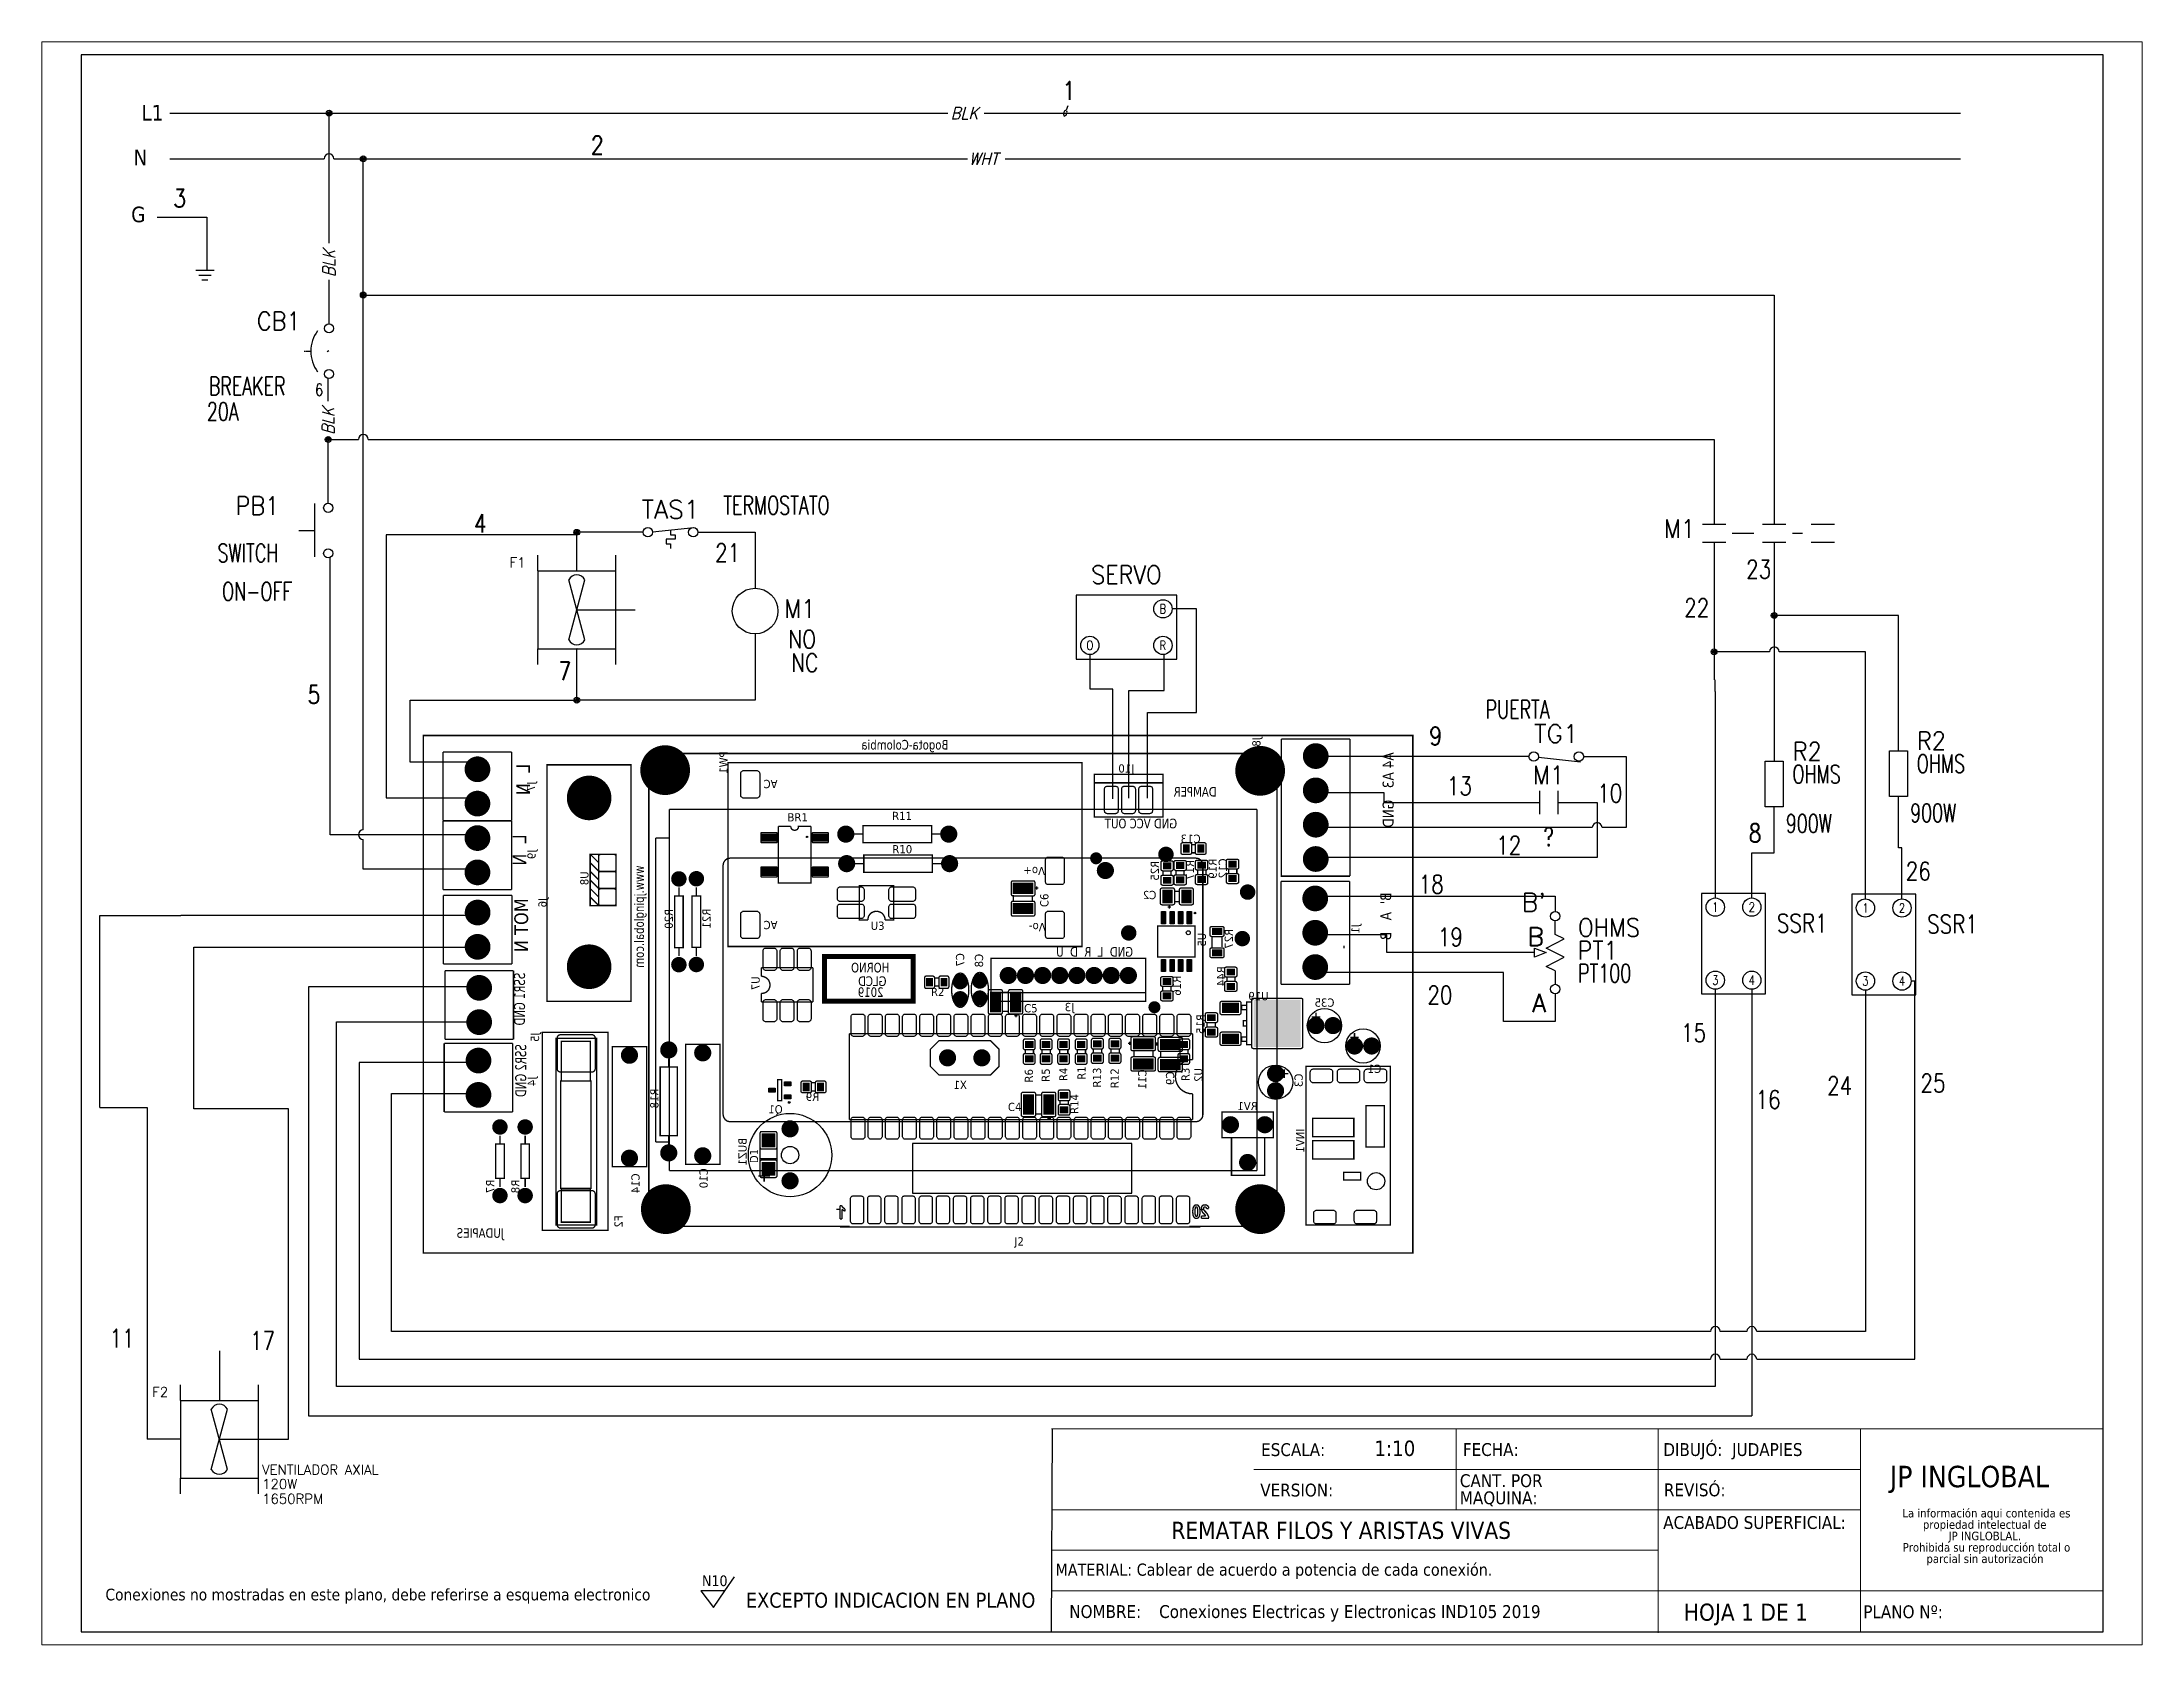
# Paper-space layout 'Layout1' of a CAD drawing. Header units: millimetres. Extents: x 0 to 257, y 0 to 196.
# The model-space entities are those that its viewports show. They can reach past a viewport. Long polylines and large blocks are cut down to what shows.
import ezdxf
from ezdxf.enums import TextEntityAlignment as Align

# ---------------------------------------------------------------- set-up
doc = ezdxf.new("R2010")
doc.units = ezdxf.units.MM
doc.linetypes.add('CENTERX2', pattern=[20.32, 12.7, -2.54, 2.54, -2.54])
doc.linetypes.add('HIDDEN2', pattern=[0.1875, 0.125, -0.0625])
for name, color, linetype in [('BLK_12AWG', 7, 'Continuous'), ('CONTORNO', 179, 'Continuous'), ('DESC', 250, 'Continuous'), ('LINK', 9, 'Continuous'), ('MISC', 7, 'Continuous'), ('SYMS', 7, 'Continuous'), ('TAGS', 250, 'Continuous'), ('TERMS', 250, 'Continuous'), ('WIREFIXED', 7, 'Continuous'), ('WIRES', 7, 'Continuous'), ('XREFCHILD', 134, 'Continuous')]:
    doc.layers.add(name, color=color, linetype=linetype)
doc.layers.add('WIRENO', color=7, linetype='Continuous', true_color=0x000000)
doc.styles.add('SLDTEXTSTYLE0', font='tahoma.ttf')
doc.styles.add('SLDTEXTSTYLE1', font='tahomabd.ttf')
doc.styles.get("Standard").update_dxf_attribs({"font": 'tahoma.ttf'})
doc.styles.add('WD', font='romans.shx')

psp = doc.layouts.get("Layout1")

msp = doc.modelspace()

# ---------------------------------------------------------------- texts
at = {"attachment_point": 1}
for s, width, insert, char_height in [('L1', 0.37194, (124.126, 121.075), 0.16), ('N', 0.37194, (124.044, 120.616), 0.16), ('G', 0.37194, (124.02, 120.031), 0.16), ('Conexiones no mostradas en este plano, debe referirse a esquema electronico', 9.45621, (123.756, 105.847), 0.12)]:
    msp.add_mtext_dynamic_manual_height_columns(s, width=width, gutter_width=0.05, heights=[0], dxfattribs=dict(at, insert=insert, char_height=char_height))
at = {"color": 7, "linetype": 'Continuous', "lineweight": 0, "attachment_point": 1, "style": 'SLDTEXTSTYLE0'}
for s, insert, char_height in [('ESCALA:', (135.616, 107.34), 0.1318), ('FECHA:', (137.686, 107.341), 0.1318), ('VERSION:', (135.607, 106.925), 0.1318), ('REVISÓ:', (139.749, 106.927), 0.1318), ('MATERIAL: Cablear de acuerdo a potencia de cada conexión.', (133.505, 106.105), 0.1245), ('\\pi-0.39529,l0.52705,t1.0541;NOMBRE:^IConexiones Electricas y Electronicas IND105 2019', (133.515, 105.678), 0.13176), ('HOJA 1 DE 1', (139.953, 105.694), 0.17568), ('PLANO Nº:', (141.795, 105.676), 0.1318)]:
    msp.add_mtext(s, dxfattribs=dict(at, insert=insert, char_height=char_height))
at = {"layer": 'CONTORNO', "color": 7}
for s, insert, char_height, attachment_point, style in [('1:10', (136.988, 107.367), 0.1581, 2, 'SLDTEXTSTYLE0'), ('DIBUJÓ:  JUDAPIES', (139.743, 107.341), 0.13176, 1, 'SLDTEXTSTYLE0'), ('REMATAR FILOS Y ARISTAS VIVAS', (136.437, 106.534), 0.17568, 2, 'SLDTEXTSTYLE1'), ('ACABADO SUPERFICIAL:', (139.742, 106.592), 0.13176, 1, 'SLDTEXTSTYLE0'), ('EXCEPTO INDICACION EN PLANO', (133.299, 105.806), 0.15372, 3, 'SLDTEXTSTYLE0')]:
    msp.add_mtext(s, dxfattribs=dict(at, insert=insert, char_height=char_height, attachment_point=attachment_point, style=style))
at = {"layer": 'CONTORNO', "attachment_point": 1}
for s, insert, char_height, style in [('JP INGLOBAL', (142.067, 107.108), 0.2196, 'SLDTEXTSTYLE1'), ('N10', (129.878, 105.983), 0.1098, 'SLDTEXTSTYLE0')]:
    msp.add_mtext(s, dxfattribs=dict(at, insert=insert, char_height=char_height, style=style))

# ---------------------------------------------------------------- blocks, each defined once
blk = doc.blocks.new('SW_NOTE_2')
at = {"layer": 'CONTORNO', "color": 0, "char_height": 1.0583, "attachment_point": 2, "style": 'SLDTEXTSTYLE0'}
for s, insert in [('La información aqui contenida es ', (10.29, 1.34)), ('propiedad intelectual de', (10.08, -0.07)), ('JP INGLOBLAL.', (10.1, -1.48)), ('Prohibida su reproducción total o ', (10.3, -2.89)), ('parcial sin autorización', (10.12, -4.3))]:
    blk.add_mtext(s, dxfattribs=dict(at, insert=insert))
blk = doc.blocks.new('SW_NOTE_4')
at = {"color": 0, "linetype": 'Continuous', "lineweight": 0, "char_height": 1.587, "attachment_point": 1, "style": 'SLDTEXTSTYLE0'}
for s, insert in [('CANT. POR ', (0, 2.02)), ('MAQUINA:', (0, -0.1))]:
    blk.add_mtext(s, dxfattribs=dict(at, insert=insert))
blk = doc.blocks.new('WD_WNH')
at = {"linetype": 'Continuous', "style": 'WD', "width": 0.8}
blk.add_attdef('WIRENO', text='', height=0.125, dxfattribs=at).set_placement((0, 0.062), align=Align.CENTER)
at = {"style": 'WD', "flags": 1}
for tag, p in [('W01USER', (0, 0.078)), ('W02USER', (0, 0.07)), ('W03USER', (0, 0.062)), ('W04USER', (0, 0.055)), ('W05USER', (0, 0.047)), ('W06USER', (0, 0.039)), ('W07USER', (0, 0.031)), ('W08USER', (0, 0.023)), ('W09USER', (0, 0.016)), ('W10USER', (0, 0.008))]:
    blk.add_attdef(tag, text='', height=0.005, dxfattribs=at).set_placement(p, align=Align.CENTER)
blk = doc.blocks.new('VPB11')
for p, q in [((-0.094, 0.185), (-0.094, -0.18)), ((-0.202, 0), (-0.094, 0))]:
    blk.add_line(p, q)
for centre in [(0, 0.156), (0, -0.156)]:
    blk.add_circle(centre, 0.0312)
at = {"style": 'WD'}
for tag, p, width in [('INST', (0.127, 0.39), 0.7), ('LOC', (0.127, 0.221), 0.7), ('TAG1', (0.127, 0.064), 0.9), ('XREF', (0.129, -0.09), 0.7), ('DESC1', (0.129, -0.242), 0.7), ('DESC2', (0.129, -0.398), 0.7)]:
    blk.add_attdef(tag, p, '', height=0.125, dxfattribs=dict(at, width=width))
at = {"linetype": 'Continuous', "style": 'WD'}
for tag, height, flags, p in [('TERM01', 0.125, 8, (-0.055, 0.222)), ('MFG', 0.01, 9, (-0.142, -0.088)), ('CAT', 0.01, 9, (-0.142, -0.073))]:
    blk.add_attdef(tag, text='', height=height, dxfattribs=dict(at, flags=flags)).set_placement(p, align=Align.RIGHT)
at = {"color": 7, "style": 'WD', "flags": 1}
for tag, p in [('X2TERM01', (0, 0.188)), ('X8TERM02', (0, -0.188))]:
    blk.add_attdef(tag, p, '', height=0.0125, dxfattribs=at)
at = {"color": 7, "style": 'WD'}
for tag, p in [('X4LINK', (-0.266, 0)), ('X1LINK', (0, 0))]:
    blk.add_attdef(tag, p, '', height=0.01, dxfattribs=at)
at = {"style": 'WD'}
for tag, flags, p in [('CONTACT', 1, (-0.142, -0.053)), ('FAMILY', 9, (-0.142, -0.036))]:
    blk.add_attdef(tag, text='', height=0.01, dxfattribs=dict(at, flags=flags)).set_placement(p, align=Align.RIGHT)
at = {"linetype": 'Continuous', "style": 'WD', "flags": 9}
blk.add_attdef('ASSYCODE', text='', height=0.01, dxfattribs=at).set_placement((-0.155, -0.106), align=Align.CENTER)
at = {"linetype": 'Continuous', "style": 'WD', "flags": 8}
blk.add_attdef('TERM02', text='', height=0.125, dxfattribs=at).set_placement((-0.041, -0.229), align=Align.TOP_RIGHT)
blk = doc.blocks.new('VDV1TF')
for p, q in [((-0.094, 0.344), (-0.094, -0.344)), ((0.344, 0.344), (-0.094, 0.344)), ((0.344, -0.344), (0.344, 0.344)), ((-0.094, -0.344), (0.344, -0.344))]:
    blk.add_line(p, q)
for centre in [(0, 0.25), (0.25, 0.25), (0, -0.25), (0.25, -0.25)]:
    blk.add_circle(centre, 0.0625)
at = {"style": 'WD', "width": 0.7}
for tag, p in [('INST', (0.131, 0.545)), ('LOC', (0.131, 0.375)), ('RATING2', (0.125, -0.156))]:
    blk.add_attdef(tag, text='', height=0.125, dxfattribs=at).set_placement(p, align=Align.CENTER)
at = {"style": 'WD', "flags": 1}
for tag, p in [('X2TERM02', (0, 0.312)), ('X2TERM04', (0.25, 0.312)), ('X4TERM02', (-0.062, 0.25)), ('X1TERM04', (0.312, 0.25)), ('X4TERM01', (-0.062, -0.25)), ('X1TERM03', (0.312, -0.25)), ('X8TERM01', (0, -0.312)), ('X8TERM03', (0.25, -0.312))]:
    blk.add_attdef(tag, p, '', height=0.0125, dxfattribs=at)
at = {"linetype": 'Continuous', "style": 'WD', "width": 0.8, "flags": 8}
for tag, p in [('TERM02', (0, 0.25)), ('TERM04', (0.25, 0.25)), ('TERM01', (0, -0.25)), ('TERM03', (0.25, -0.25))]:
    blk.add_attdef(tag, text='', height=0.0625, dxfattribs=at).set_placement(p, align=Align.MIDDLE)
at = {"style": 'WD'}
for tag, p, width in [('TAG1', (0.422, 0.077), 0.8), ('DESC1', (0.422, -0.079), 0.7), ('DESC2', (0.422, -0.235), 0.7), ('XREF', (0.422, -0.391), 0.7)]:
    blk.add_attdef(tag, p, '', height=0.125, dxfattribs=dict(at, width=width))
at = {"style": 'WD', "width": 0.7}
blk.add_attdef('RATING1', text='', height=0.125, dxfattribs=at).set_placement((0.125, 0.062), align=Align.MIDDLE)
at = {"linetype": 'Continuous', "style": 'WD', "flags": 9}
blk.add_attdef('ASSYCODE', text='', height=0.01, dxfattribs=at).set_placement((0.125, -0.141), align=Align.CENTER)
at = {"style": 'WD', "flags": 9}
blk.add_attdef('FAMILY', text='', height=0.01, dxfattribs=at).set_placement((0.12, -0.08), align=Align.CENTER)
at = {"linetype": 'Continuous', "style": 'WD', "flags": 1}
for tag, p in [('MFG', (0.125, -0.11)), ('CAT', (0.125, -0.091))]:
    blk.add_attdef(tag, text='', height=0.01, dxfattribs=at).set_placement(p, align=Align.MIDDLE)
blk = doc.blocks.new('WDDOT')
for radius in [0.03, 0.0187, 0.00929]:
    blk.add_circle((0, 0), radius)
blk = doc.blocks.new('WD_WNV')
at = {"linetype": 'Continuous', "style": 'WD', "width": 0.8}
blk.add_attdef('WIRENO', text='', height=0.125, dxfattribs=at).set_placement((-0.05, 0), align=Align.MIDDLE_RIGHT)
at = {"style": 'WD', "flags": 1}
for tag, p in [('W01USER', (-0.062, 0.094)), ('W02USER', (-0.062, 0.086)), ('W03USER', (-0.062, 0.078)), ('W04USER', (-0.062, 0.07)), ('W05USER', (-0.062, 0.062)), ('W06USER', (-0.062, 0.055)), ('W07USER', (-0.062, 0.047)), ('W08USER', (-0.062, 0.039)), ('W09USER', (-0.062, 0.031)), ('W10USER', (-0.062, 0.023))]:
    blk.add_attdef(tag, text='', height=0.005, dxfattribs=at).set_placement(p, align=Align.CENTER)
blk = doc.blocks.new('HT0_LGENERIC')
at = {"style": 'WD', "oblique": 15, "width": 0.9}
blk.add_attdef('COLOR', text='', height=0.125, dxfattribs=at).set_placement((0, 0), align=Align.MIDDLE_CENTER)
at = {"color": 7, "style": 'WD'}
for tag, p in [('X4_TINY_DOT_DONT_REMOVE', (-0.125, 0)), ('X1_TINY_DOT_DONT_REMOVE', (0.125, 0))]:
    blk.add_attdef(tag, p, '', height=0.0001, dxfattribs=at)
at = {"style": 'WD', "flags": 1}
for tag, p in [('X4TERM01', (-0.125, 0)), ('X1TERM01', (0.125, 0))]:
    blk.add_attdef(tag, p, '', height=0.01, dxfattribs=at)
blk = doc.blocks.new('VT0_LGENERIC')
at = {"style": 'WD', "oblique": 15, "width": 0.9}
blk.add_attdef('COLOR', text='', height=0.125, rotation=90, dxfattribs=at).set_placement((0, 0), align=Align.MIDDLE_CENTER)
at = {"style": 'WD', "flags": 1}
for tag, p in [('X2TERM01', (0, 0.25)), ('X8TERM01', (0, -0.25))]:
    blk.add_attdef(tag, p, '', height=0.01, rotation=90, dxfattribs=at)
at = {"color": 7, "style": 'WD'}
for tag, p in [('X2_TINY_DOT_DONT_REMOVE', (0, 0.25)), ('X8_TINY_DOT_DONT_REMOVE', (0, -0.25))]:
    blk.add_attdef(tag, p, '', height=0.0001, rotation=90, dxfattribs=at)
blk = doc.blocks.new('VRE1B')
for p, q in [((-0.062, 0.156), (0.062, 0.156)), ((-0.062, -0.156), (-0.062, 0.156)), ((0.062, 0.156), (0.062, -0.156)), ((0.062, -0.156), (-0.062, -0.156))]:
    blk.add_line(p, q)
at = {"style": 'WD'}
for tag, p, width in [('INST', (0.219, 0.488), 0.7), ('LOC', (0.219, 0.318), 0.7), ('TAG1', (0.127, 0.162), 0.9), ('RATING1', (0.125, 0.006), 0.7), ('RATING2', (0.125, -0.151), 0.7), ('DESC1', (0.129, -0.307), 0.7), ('DESC2', (0.129, -0.463), 0.7)]:
    blk.add_attdef(tag, p, '', height=0.125, dxfattribs=dict(at, width=width))
at = {"linetype": 'Continuous', "style": 'WD', "flags": 8}
blk.add_attdef('TERM01', text='', height=0.125, dxfattribs=at).set_placement((-0.055, 0.175), align=Align.RIGHT)
at = {"style": 'WD', "flags": 9}
blk.add_attdef('FAMILY', (-0.184, 0.111), '', height=0.01, rotation=90, dxfattribs=at)
at = {"linetype": 'Continuous', "style": 'WD', "flags": 9}
for tag, p in [('CAT', (-0.139, 0.136)), ('MFG', (-0.12, 0.134)), ('ASSYCODE', (-0.094, 0.125))]:
    blk.add_attdef(tag, text='', height=0.01, rotation=90, dxfattribs=at).set_placement(p, align=Align.CENTER)
at = {"color": 7, "style": 'WD', "flags": 1}
for tag, p in [('X2TERM01', (0, 0.156)), ('X8TERM02', (0, -0.156))]:
    blk.add_attdef(tag, p, '', height=0.0125, dxfattribs=at)
at = {"linetype": 'Continuous', "style": 'WD', "flags": 8}
blk.add_attdef('TERM02', text='', height=0.125, dxfattribs=at).set_placement((-0.041, -0.182), align=Align.TOP_RIGHT)
blk = doc.blocks.new('VCB1')
at = {"linetype": 'HIDDEN2'}
blk.add_line((-0.171, 0), (-0.125, 0), dxfattribs=at)
for centre in [(0, 0.156), (0, -0.156)]:
    blk.add_circle(centre, 0.0312)
blk.add_arc((0.109, 0), 0.234, 143.1301, 216.8699)
at = {"style": 'WD'}
for tag, p, width in [('INST', (0.219, 0.388), 0.7), ('LOC', (0.219, 0.219), 0.7), ('TAG1', (0.127, 0.064), 0.9), ('XREF', (0.129, -0.09), 0.7), ('DESC1', (0.129, -0.242), 0.7), ('DESC2', (0.129, -0.389), 0.7)]:
    blk.add_attdef(tag, p, '', height=0.125, dxfattribs=dict(at, width=width))
at = {"linetype": 'Continuous', "style": 'WD'}
for tag, height, flags, p in [('TERM01', 0.125, 8, (-0.055, 0.207)), ('MFG', 0.01, 9, (-0.142, -0.088)), ('CAT', 0.01, 9, (-0.142, -0.073))]:
    blk.add_attdef(tag, text='', height=height, dxfattribs=dict(at, flags=flags)).set_placement(p, align=Align.RIGHT)
at = {"style": 'WD', "width": 0.7}
blk.add_attdef('RATING1', text='', height=0.125, dxfattribs=at).set_placement((-0.188, 0.062), align=Align.RIGHT)
at = {"color": 7, "style": 'WD', "flags": 1}
for tag, p in [('X2TERM01', (0, 0.188)), ('X8TERM02', (0, -0.188))]:
    blk.add_attdef(tag, p, '', height=0.0125, dxfattribs=at)
at = {"color": 7, "style": 'WD'}
for tag, p in [('X4LINK', (-0.25, 0)), ('X1LINK', (0, 0))]:
    blk.add_attdef(tag, p, '', height=0.01, dxfattribs=at)
at = {"linetype": 'Continuous', "style": 'WD', "flags": 9}
blk.add_attdef('ASSYCODE', text='', height=0.01, dxfattribs=at).set_placement((-0.153, -0.106), align=Align.CENTER)
at = {"style": 'WD', "flags": 9}
for tag, p in [('CONTACT', (-0.129, -0.129)), ('FAMILY', (-0.142, -0.036))]:
    blk.add_attdef(tag, text='', height=0.01, dxfattribs=at).set_placement(p, align=Align.RIGHT)
at = {"linetype": 'Continuous', "style": 'WD', "flags": 8}
blk.add_attdef('TERM02', text='', height=0.125, dxfattribs=at).set_placement((-0.041, -0.213), align=Align.TOP_RIGHT)
blk = doc.blocks.new('HM1_AXIAL_FLOW_FAN1')
for p, q in [((-0.5, 0.5), (-0.5, 0.7)), ((0.5, 0.5), (0.5, 0.7)), ((-0.5, 0.5), (0.5, 0.5)), ((-0.5, 0.5), (-0.5, -0.5)), ((-0.104, -0.386), (0.104, 0.386)), ((0.104, -0.386), (-0.104, 0.386)), ((0.5, -0.5), (0.5, 0.5)), ((0, 0), (0.75, 0)), ((-0.5, -0.5), (0.5, -0.5)), ((-0.5, -0.7), (-0.5, -0.5)), ((0.5, -0.7), (0.5, -0.5))]:
    blk.add_line(p, q)
for centre, start, end in [((0, 0.333), 27.1247, 152.8753), ((0, -0.333), 207.1247, 332.8753)]:
    blk.add_arc(centre, 0.116, start, end)
at = {"style": 'WD'}
for tag, height, p in [('INST', 0.125, (-0.658, 0.914)), ('LOC', 0.125, (-0.66, 0.738)), ('TAG1', 0.125, (-0.658, 0.544)), ('TERM01', 0.0625, (-0.51, 0.016))]:
    blk.add_attdef(tag, text='', height=height, dxfattribs=at).set_placement(p, align=Align.RIGHT)
for tag, p, height in [('TERM04', (0.009, 0.51), 0.0625), ('X2TERM04', (0, 0.5), 0.005), ('X4TERM01', (-0.5, 0), 0.01), ('X1TERM03', (0.5, 0), 0.005), ('TERM03', (0.511, 0.012), 0.0625), ('RATING1', (0.549, -0.237), 0.125), ('X8TERM02', (0, -0.5), 0.005), ('TERM02', (0.002, -0.573), 0.0625), ('DESC1', (0.549, -0.453), 0.125), ('DESC2', (0.549, -0.637), 0.125), ('DESC3', (0.549, -0.827), 0.125), ('WDTAGALT', (0.569, -1.005), 0.125)]:
    blk.add_attdef(tag, p, '', height=height, dxfattribs=at)
blk.add_attdef('XREF', text='', height=0.0625, rotation=0.0625, dxfattribs=at).set_placement((0.726, 0.558), align=Align.TOP_CENTER)
at = {"style": 'WD', "flags": 1}
for tag, p in [('FAMILY', (-0.587, -0.278)), ('CAT', (-0.587, -0.322)), ('MFG', (-0.585, -0.353)), ('WDTYPE', (-0.572, -0.419)), ('ASSYCODE', (-0.557, -0.383))]:
    blk.add_attdef(tag, text='', height=0.01, dxfattribs=at).set_placement(p, align=Align.CENTER)
blk = doc.blocks.new('VGND2')
for p, q in [((0.09375, 0), (-0.09375, 0)), ((-0.0625, -0.046875), (0.0625, -0.046875)), ((-0.03125, -0.09375), (0.03125, -0.09375))]:
    blk.add_line(p, q)
at = {"style": 'WD', "flags": 1}
blk.add_attdef('X2TERM01', (0, 0), '', height=0.01, dxfattribs=at)
blk = doc.blocks.new('RPAD')
blk.add_trace([(-0.5, -0.5), (-0.5, 0.5), (0.5, -0.5), (0.5, 0.5)])
blk = doc.blocks.new('EPAD')
at = {"const_width": 0.5}
blk.add_lwpolyline([(-0.25, 0, 1), (0.25, 0, 1)], format="xyb", close=True, dxfattribs=at)
blk = doc.blocks.new('HornoCardV2')
for points, const_width in [([(152.385, 109.754), (146.618, 109.754), (146.618, 112.771), (152.385, 112.771), (152.385, 109.754)], 0.008), ([(152.385, 109.754), (146.618, 109.754), (146.618, 112.771), (152.385, 112.771), (152.385, 109.754)], 0.008), ([(152.385, 109.754), (146.618, 109.754), (146.618, 112.771), (152.385, 112.771), (152.385, 109.754)], 0.008), ([(152.019, 112.751), (151.619, 112.751)], 0.008), ([(152.019, 111.951), (151.619, 111.951), (151.619, 112.751)], 0.008), ([(152.019, 112.751), (151.619, 112.751)], 0.008), ([(152.019, 111.951), (151.619, 111.951), (151.619, 112.751)], 0.008), ([(152.019, 112.751), (151.619, 112.751)], 0.008), ([(152.019, 111.951), (151.619, 111.951), (151.619, 112.751)], 0.008), ([(152.019, 112.751), (152.019, 111.951)], 0.008), ([(152.019, 112.751), (152.019, 111.951)], 0.008), ([(152.019, 112.751), (152.019, 111.951)], 0.008), ([(147.133, 112.674), (146.733, 112.674)], 0.008), ([(146.733, 112.674), (146.733, 112.274)], 0.008), ([(147.133, 112.674), (146.733, 112.674)], 0.008), ([(146.733, 112.674), (146.733, 112.274)], 0.008), ([(147.133, 112.674), (146.733, 112.674)], 0.008), ([(146.733, 112.674), (146.733, 112.274)], 0.008), ([(147.133, 112.674), (147.133, 112.274)], 0.008), ([(147.133, 112.674), (147.133, 112.274)], 0.008), ([(147.133, 112.674), (147.133, 112.274)], 0.008), ([(147.932, 112.666), (151.594, 112.666)], 0.008), ([(147.932, 109.91), (147.932, 112.666)], 0.008), ([(147.932, 112.666), (151.594, 112.666)], 0.008), ([(147.932, 109.91), (147.932, 112.666)], 0.008), ([(147.932, 112.666), (151.594, 112.666)], 0.008), ([(147.932, 109.91), (147.932, 112.666)], 0.008), ([(150.456, 111.541), (148.393, 111.541), (148.393, 112.612), (150.456, 112.612), (150.456, 111.541)], 0.008), ([(150.456, 111.541), (148.393, 111.541), (148.393, 112.612), (150.456, 112.612), (150.456, 111.541)], 0.008), ([(150.456, 111.541), (148.393, 111.541), (148.393, 112.612), (150.456, 112.612), (150.456, 111.541)], 0.008), ([(151.594, 112.666), (151.594, 109.91)], 0.008), ([(151.594, 112.666), (151.594, 109.91)], 0.008), ([(151.594, 112.666), (151.594, 109.91)], 0.008), ([(147.828, 111.222), (147.339, 111.222), (147.339, 112.6), (147.828, 112.6), (147.828, 111.222)], 0.008), ([(147.828, 111.222), (147.339, 111.222), (147.339, 112.6), (147.828, 112.6), (147.828, 111.222)], 0.008), ([(147.828, 111.222), (147.339, 111.222), (147.339, 112.6), (147.828, 112.6), (147.828, 111.222)], 0.008), ([(150.928, 112.295), (150.528, 112.295), (150.528, 112.545), (150.928, 112.545), (150.928, 112.295)], 0.008), ([(150.928, 112.295), (150.528, 112.295), (150.528, 112.545), (150.928, 112.545), (150.928, 112.295)], 0.008), ([(150.928, 112.295), (150.528, 112.295), (150.528, 112.545), (150.928, 112.545), (150.928, 112.295)], 0.008), ([(150.528, 112.495), (150.928, 112.495)], 0.008), ([(150.528, 112.495), (150.928, 112.495)], 0.008), ([(150.528, 112.495), (150.928, 112.495)], 0.008), ([(147.133, 112.274), (146.733, 112.274)], 0.008), ([(147.133, 112.274), (146.733, 112.274)], 0.008), ([(147.133, 112.274), (146.733, 112.274)], 0.008), ([(147.133, 112.273), (146.733, 112.273)], 0.008), ([(146.733, 112.273), (146.733, 111.873)], 0.008), ([(147.133, 112.273), (146.733, 112.273)], 0.008), ([(146.733, 112.273), (146.733, 111.873)], 0.008), ([(147.133, 112.273), (146.733, 112.273)], 0.008), ([(146.733, 112.273), (146.733, 111.873)], 0.008), ([(147.133, 112.273), (147.133, 111.873)], 0.008), ([(147.133, 112.273), (147.133, 111.873)], 0.008), ([(147.133, 112.273), (147.133, 111.873)], 0.008), ([(148.051, 112.341), (148.051, 110.235)], 0.008), ([(151.476, 112.341), (148.051, 112.341)], 0.008), ([(148.051, 112.341), (148.051, 110.235)], 0.008), ([(151.476, 112.341), (148.051, 112.341)], 0.008), ([(148.051, 112.341), (148.051, 110.235)], 0.008), ([(151.476, 112.341), (148.051, 112.341)], 0.008), ([(148.759, 112.241), (148.687, 112.241)], 0.008), ([(148.687, 112.241), (148.687, 111.911), (148.877, 111.911), (148.877, 112.241)], 0.008), ([(148.759, 112.241), (148.687, 112.241)], 0.008), ([(148.687, 112.241), (148.687, 111.911), (148.877, 111.911), (148.877, 112.241)], 0.008), ([(148.759, 112.241), (148.687, 112.241)], 0.008), ([(148.687, 112.241), (148.687, 111.911), (148.877, 111.911), (148.877, 112.241)], 0.008), ([(148.759, 112.241), (148.761, 112.232), (148.766, 112.224), (148.773, 112.22), (148.782, 112.218)], 0.008), ([(148.759, 112.241), (148.761, 112.232), (148.766, 112.224), (148.773, 112.22), (148.782, 112.218)], 0.008), ([(148.759, 112.241), (148.761, 112.232), (148.766, 112.224), (148.773, 112.22), (148.782, 112.218)], 0.008), ([(148.877, 112.241), (148.804, 112.241), (148.803, 112.232), (148.798, 112.224), (148.791, 112.22), (148.782, 112.218)], 0.008), ([(148.877, 112.241), (148.804, 112.241), (148.803, 112.232), (148.798, 112.224), (148.791, 112.22), (148.782, 112.218)], 0.008), ([(148.877, 112.241), (148.804, 112.241), (148.803, 112.232), (148.798, 112.224), (148.791, 112.22), (148.782, 112.218)], 0.008), ([(149.58, 112.146), (149.18, 112.146), (149.18, 112.246), (149.58, 112.246), (149.58, 112.146)], 0.008), ([(149.58, 112.146), (149.18, 112.146), (149.18, 112.246), (149.58, 112.246), (149.58, 112.146)], 0.008), ([(149.58, 112.146), (149.18, 112.146), (149.18, 112.246), (149.58, 112.246), (149.58, 112.146)], 0.008), ([(151.476, 112.341), (151.476, 110.235)], 0.008), ([(151.476, 112.341), (151.476, 110.235)], 0.008), ([(151.476, 112.341), (151.476, 110.235)], 0.008), ([(147.972, 112.174), (148.051, 112.174)], 0.008), ([(147.972, 110.402), (147.972, 112.174)], 0.008), ([(147.972, 112.174), (148.051, 112.174)], 0.008), ([(147.972, 110.402), (147.972, 112.174)], 0.008), ([(147.972, 112.174), (148.051, 112.174)], 0.008), ([(147.972, 110.402), (147.972, 112.174)], 0.008), ([(149.13, 112.196), (149.18, 112.196)], 0.008), ([(149.13, 112.196), (149.18, 112.196)], 0.008), ([(149.13, 112.196), (149.18, 112.196)], 0.008), ([(149.58, 112.196), (149.63, 112.196)], 0.008), ([(149.58, 112.196), (149.63, 112.196)], 0.008), ([(149.58, 112.196), (149.63, 112.196)], 0.008), ([(151.094, 112.135), (151.121, 112.135)], 0.008), ([(151.094, 112.135), (151.121, 112.135)], 0.008), ([(151.094, 112.135), (151.121, 112.135)], 0.008), ([(147.64, 111.779), (147.59, 111.779), (147.59, 112.079), (147.64, 112.079)], 0.008), ([(147.64, 112.029), (147.59, 112.079)], 0.008), ([(147.64, 111.779), (147.59, 111.779), (147.59, 112.079), (147.64, 112.079)], 0.008), ([(147.64, 112.029), (147.59, 112.079)], 0.008), ([(147.64, 111.779), (147.59, 111.779), (147.59, 112.079), (147.64, 112.079)], 0.008), ([(147.64, 112.029), (147.59, 112.079)], 0.008), ([(147.64, 111.979), (147.59, 112.029)], 0.008), ([(147.64, 111.979), (147.59, 112.029)], 0.008), ([(147.64, 111.979), (147.59, 112.029)], 0.008), ([(147.74, 111.779), (147.64, 111.779), (147.64, 112.079), (147.74, 112.079), (147.74, 111.779)], 0.008), ([(147.74, 111.779), (147.64, 111.779), (147.64, 112.079), (147.74, 112.079), (147.74, 111.779)], 0.008), ([(147.74, 111.779), (147.64, 111.779), (147.64, 112.079), (147.74, 112.079), (147.74, 111.779)], 0.008), ([(148.365, 112.016), (148.366, 112.024), (148.369, 112.032), (148.377, 112.044), (148.389, 112.053), (148.397, 112.055), (148.405, 112.056), (151.121, 112.056)], 0.008), ([(148.365, 112.016), (148.366, 112.024), (148.369, 112.032), (148.377, 112.044), (148.389, 112.053), (148.397, 112.055), (148.405, 112.056), (151.121, 112.056)], 0.008), ([(148.365, 112.016), (148.366, 112.024), (148.369, 112.032), (148.377, 112.044), (148.389, 112.053), (148.397, 112.055), (148.405, 112.056), (151.121, 112.056)], 0.008), ([(148.365, 110.56), (148.365, 112.016)], 0.008), ([(148.365, 110.56), (148.365, 112.016)], 0.008), ([(148.365, 110.56), (148.365, 112.016)], 0.008), ([(151.161, 112.016), (151.161, 110.56), (151.16, 110.552), (151.158, 110.544), (151.149, 110.532), (151.137, 110.523), (151.129, 110.521), (151.121, 110.52), (148.405, 110.52)], 0.008), ([(151.161, 112.016), (151.161, 110.56), (151.16, 110.552), (151.158, 110.544), (151.149, 110.532), (151.137, 110.523), (151.129, 110.521), (151.121, 110.52), (148.405, 110.52)], 0.008), ([(151.161, 112.016), (151.161, 110.56), (151.16, 110.552), (151.158, 110.544), (151.149, 110.532), (151.137, 110.523), (151.129, 110.521), (151.121, 110.52), (148.405, 110.52)], 0.008), ([(149.185, 112.024), (149.135, 112.024)], 0.008), ([(149.185, 112.024), (149.135, 112.024)], 0.008), ([(149.185, 112.024), (149.135, 112.024)], 0.008), ([(149.585, 111.974), (149.185, 111.974), (149.185, 112.074), (149.585, 112.074), (149.585, 111.974)], 0.008), ([(149.585, 111.974), (149.185, 111.974), (149.185, 112.074), (149.585, 112.074), (149.585, 111.974)], 0.008), ([(149.585, 111.974), (149.185, 111.974), (149.185, 112.074), (149.585, 112.074), (149.585, 111.974)], 0.008), ([(149.635, 112.024), (149.585, 112.024)], 0.008), ([(149.635, 112.024), (149.585, 112.024)], 0.008), ([(149.635, 112.024), (149.585, 112.024)], 0.008), ([(151.094, 112.087), (151.122, 112.087)], 0.008), ([(151.094, 112.087), (151.122, 112.087)], 0.008), ([(151.094, 112.087), (151.122, 112.087)], 0.008), ([(151.161, 112.016), (151.16, 112.024), (151.158, 112.032), (151.149, 112.044), (151.137, 112.053), (151.129, 112.055), (151.121, 112.056)], 0.008), ([(151.161, 112.016), (151.16, 112.024), (151.158, 112.032), (151.149, 112.044), (151.137, 112.053), (151.129, 112.055), (151.121, 112.056)], 0.008), ([(151.161, 112.016), (151.16, 112.024), (151.158, 112.032), (151.149, 112.044), (151.137, 112.053), (151.129, 112.055), (151.121, 112.056)], 0.008), ([(151.311, 111.966), (151.311, 111.993)], 0.008), ([(151.311, 111.966), (151.311, 111.993)], 0.008), ([(151.311, 111.966), (151.311, 111.993)], 0.008), ([(151.359, 111.966), (151.359, 111.994)], 0.008), ([(151.359, 111.966), (151.359, 111.994)], 0.008), ([(151.359, 111.966), (151.359, 111.994)], 0.008), ([(147.133, 111.873), (146.733, 111.873)], 0.008), ([(147.133, 111.873), (146.733, 111.873)], 0.008), ([(147.133, 111.873), (146.733, 111.873)], 0.008), ([(147.64, 111.929), (147.59, 111.979)], 0.008), ([(147.64, 111.929), (147.59, 111.979)], 0.008), ([(147.64, 111.929), (147.59, 111.979)], 0.008), ([(147.64, 111.879), (147.59, 111.929)], 0.008), ([(147.64, 111.879), (147.59, 111.929)], 0.008), ([(147.64, 111.879), (147.59, 111.929)], 0.008), ([(147.64, 111.829), (147.59, 111.879)], 0.008), ([(147.64, 111.829), (147.59, 111.879)], 0.008), ([(147.64, 111.829), (147.59, 111.879)], 0.008), ([(148.107, 111.835), (148.107, 111.885)], 0.008), ([(148.107, 111.835), (148.107, 111.885)], 0.008), ([(148.107, 111.835), (148.107, 111.885)], 0.008), ([(148.209, 111.886), (148.209, 111.836)], 0.008), ([(148.209, 111.886), (148.209, 111.836)], 0.008), ([(148.209, 111.886), (148.209, 111.836)], 0.008), ([(149.309, 111.696), (149.359, 111.696), (149.359, 111.896), (149.159, 111.896), (149.159, 111.696), (149.209, 111.696)], 0.008), ([(149.309, 111.696), (149.359, 111.696), (149.359, 111.896), (149.159, 111.896), (149.159, 111.696), (149.209, 111.696)], 0.008), ([(149.309, 111.696), (149.359, 111.696), (149.359, 111.896), (149.159, 111.896), (149.159, 111.696), (149.209, 111.696)], 0.008), ([(150.183, 111.882), (150.203, 111.882)], 0.008), ([(150.183, 111.882), (150.203, 111.882)], 0.008), ([(150.183, 111.882), (150.203, 111.882)], 0.008), ([(150.193, 111.872), (150.193, 111.892)], 0.008), ([(150.193, 111.872), (150.193, 111.892)], 0.008), ([(150.193, 111.872), (150.193, 111.892)], 0.008), ([(150.928, 111.982), (150.928, 111.954)], 0.008), ([(150.928, 111.982), (150.928, 111.954)], 0.008), ([(150.928, 111.982), (150.928, 111.954)], 0.008), ([(150.976, 111.982), (150.976, 111.955)], 0.008), ([(150.976, 111.982), (150.976, 111.955)], 0.008), ([(150.976, 111.982), (150.976, 111.955)], 0.008), ([(151.004, 111.984), (151.004, 111.956)], 0.008), ([(151.004, 111.984), (151.004, 111.956)], 0.008), ([(151.004, 111.984), (151.004, 111.956)], 0.008), ([(151.052, 111.984), (151.052, 111.957)], 0.008), ([(151.052, 111.984), (151.052, 111.957)], 0.008), ([(151.052, 111.984), (151.052, 111.957)], 0.008), ([(151.131, 111.96), (151.131, 111.987)], 0.008), ([(151.131, 111.96), (151.131, 111.987)], 0.008), ([(151.131, 111.96), (151.131, 111.987)], 0.008), ([(151.179, 111.96), (151.179, 111.988)], 0.008), ([(151.179, 111.96), (151.179, 111.988)], 0.008), ([(151.179, 111.96), (151.179, 111.988)], 0.008), ([(152.016, 111.921), (151.616, 111.921)], 0.008), ([(151.616, 111.921), (151.616, 111.321)], 0.008), ([(152.016, 111.921), (151.616, 111.921)], 0.008), ([(151.616, 111.921), (151.616, 111.321)], 0.008), ([(152.016, 111.921), (151.616, 111.921)], 0.008), ([(151.616, 111.921), (151.616, 111.321)], 0.008), ([(152.016, 111.321), (152.016, 111.921)], 0.008), ([(152.016, 111.321), (152.016, 111.921)], 0.008), ([(152.016, 111.321), (152.016, 111.921)], 0.008), ([(147.134, 111.839), (146.734, 111.839)], 0.008), ([(146.734, 111.839), (146.734, 111.439)], 0.008), ([(147.134, 111.839), (146.734, 111.839)], 0.008), ([(146.734, 111.839), (146.734, 111.439)], 0.008), ([(147.134, 111.839), (146.734, 111.839)], 0.008), ([(146.734, 111.839), (146.734, 111.439)], 0.008), ([(147.134, 111.839), (147.134, 111.439)], 0.008), ([(147.134, 111.839), (147.134, 111.439)], 0.008), ([(147.134, 111.839), (147.134, 111.439)], 0.008), ([(147.64, 111.779), (147.59, 111.829)], 0.008), ([(147.64, 111.779), (147.59, 111.829)], 0.008), ([(147.64, 111.779), (147.59, 111.829)], 0.008), ([(148.132, 111.535), (148.082, 111.535), (148.082, 111.835), (148.132, 111.835), (148.132, 111.535)], 0.008), ([(148.132, 111.535), (148.082, 111.535), (148.082, 111.835), (148.132, 111.835), (148.132, 111.535)], 0.008), ([(148.132, 111.535), (148.082, 111.535), (148.082, 111.835), (148.132, 111.835), (148.132, 111.535)], 0.008), ([(148.234, 111.536), (148.184, 111.536), (148.184, 111.836), (148.234, 111.836), (148.234, 111.536)], 0.008), ([(148.234, 111.536), (148.184, 111.536), (148.184, 111.836), (148.234, 111.836), (148.234, 111.536)], 0.008), ([(148.234, 111.536), (148.184, 111.536), (148.184, 111.836), (148.234, 111.836), (148.234, 111.536)], 0.008), ([(150.057, 111.802), (150.057, 111.841)], 0.008), ([(150.057, 111.802), (150.057, 111.841)], 0.008), ([(150.057, 111.802), (150.057, 111.841)], 0.008), ([(150.168, 111.802), (150.168, 111.84)], 0.008), ([(150.168, 111.802), (150.168, 111.84)], 0.008), ([(150.168, 111.802), (150.168, 111.84)], 0.008), ([(150.975, 111.772), (150.955, 111.772)], 0.008), ([(150.975, 111.772), (150.955, 111.772)], 0.008), ([(150.975, 111.772), (150.955, 111.772)], 0.008), ([(150.965, 111.762), (150.965, 111.782)], 0.008), ([(150.965, 111.762), (150.965, 111.782)], 0.008), ([(150.965, 111.762), (150.965, 111.782)], 0.008), ([(151.025, 111.862), (150.995, 111.862)], 0.008), ([(151.025, 111.862), (150.995, 111.862)], 0.008), ([(151.025, 111.862), (150.995, 111.862)], 0.008), ([(151.025, 111.802), (150.995, 111.802)], 0.008), ([(151.025, 111.802), (150.995, 111.802)], 0.008), ([(151.025, 111.802), (150.995, 111.802)], 0.008), ([(149.259, 111.746), (149.248, 111.745), (149.239, 111.742), (149.23, 111.738), (149.223, 111.732), (149.217, 111.724), (149.212, 111.716), (149.21, 111.706), (149.209, 111.696)], 0.008), ([(149.259, 111.746), (149.248, 111.745), (149.239, 111.742), (149.23, 111.738), (149.223, 111.732), (149.217, 111.724), (149.212, 111.716), (149.21, 111.706), (149.209, 111.696)], 0.008), ([(149.259, 111.746), (149.248, 111.745), (149.239, 111.742), (149.23, 111.738), (149.223, 111.732), (149.217, 111.724), (149.212, 111.716), (149.21, 111.706), (149.209, 111.696)], 0.008), ([(149.259, 111.746), (149.269, 111.745), (149.278, 111.742), (149.287, 111.738), (149.294, 111.732), (149.3, 111.724), (149.305, 111.716), (149.308, 111.706), (149.309, 111.696)], 0.008), ([(149.259, 111.746), (149.269, 111.745), (149.278, 111.742), (149.287, 111.738), (149.294, 111.732), (149.3, 111.724), (149.305, 111.716), (149.308, 111.706), (149.309, 111.696)], 0.008), ([(149.259, 111.746), (149.269, 111.745), (149.278, 111.742), (149.287, 111.738), (149.294, 111.732), (149.3, 111.724), (149.305, 111.716), (149.308, 111.706), (149.309, 111.696)], 0.008), ([(150.898, 111.661), (150.898, 111.48), (151.115, 111.48), (151.115, 111.661), (150.898, 111.661)], 0.00787), ([(150.898, 111.661), (150.898, 111.48), (151.115, 111.48), (151.115, 111.661), (150.898, 111.661)], 0.00787), ([(150.898, 111.661), (150.898, 111.48), (151.115, 111.48), (151.115, 111.661), (150.898, 111.661)], 0.00787), ([(148.107, 111.485), (148.107, 111.535)], 0.008), ([(148.107, 111.485), (148.107, 111.535)], 0.008), ([(148.107, 111.485), (148.107, 111.535)], 0.008), ([(148.209, 111.536), (148.209, 111.486)], 0.008), ([(148.209, 111.536), (148.209, 111.486)], 0.008), ([(148.209, 111.536), (148.209, 111.486)], 0.008), ([(151.215, 111.537), (151.215, 111.597)], 0.008), ([(151.215, 111.537), (151.215, 111.597)], 0.008), ([(151.215, 111.537), (151.215, 111.597)], 0.008), ([(151.273, 111.538), (151.273, 111.597)], 0.008), ([(151.273, 111.538), (151.273, 111.597)], 0.008), ([(151.273, 111.538), (151.273, 111.597)], 0.008), ([(147.134, 111.439), (146.734, 111.439)], 0.008), ([(147.134, 111.439), (146.734, 111.439)], 0.008), ([(147.134, 111.439), (146.734, 111.439)], 0.008), ([(147.143, 111.4), (146.743, 111.4)], 0.008), ([(146.743, 111.4), (146.743, 111)], 0.008), ([(147.143, 111.4), (146.743, 111.4)], 0.008), ([(146.743, 111.4), (146.743, 111)], 0.008), ([(147.143, 111.4), (146.743, 111.4)], 0.008), ([(146.743, 111.4), (146.743, 111)], 0.008), ([(147.143, 111.4), (147.143, 111)], 0.008), ([(147.143, 111.4), (147.143, 111)], 0.008), ([(147.143, 111.4), (147.143, 111)], 0.008), ([(148.588, 111.367), (148.588, 111.417)], 0.008), ([(148.588, 111.417), (148.888, 111.417)], 0.008), ([(148.588, 111.367), (148.588, 111.417)], 0.008), ([(148.588, 111.417), (148.888, 111.417)], 0.008), ([(148.588, 111.367), (148.588, 111.417)], 0.008), ([(148.588, 111.417), (148.888, 111.417)], 0.008), ([(148.888, 111.217), (148.888, 111.417)], 0.008), ([(148.888, 111.217), (148.888, 111.417)], 0.008), ([(148.888, 111.217), (148.888, 111.417)], 0.008), ([(149.472, 111.223), (148.955, 111.223), (148.955, 111.483), (149.472, 111.483), (149.472, 111.223)], 0.029), ([(149.472, 111.223), (148.955, 111.223), (148.955, 111.483), (149.472, 111.483), (149.472, 111.223)], 0.029), ([(149.472, 111.223), (148.955, 111.223), (148.955, 111.483), (149.472, 111.483), (149.472, 111.223)], 0.029), ([(149.747, 111.386), (149.737, 111.384), (149.727, 111.379), (149.719, 111.37), (149.712, 111.357), (149.705, 111.343), (149.701, 111.326), (149.698, 111.307), (149.697, 111.286)], 0.008), ([(149.747, 111.386), (149.737, 111.384), (149.727, 111.379), (149.719, 111.37), (149.712, 111.357), (149.705, 111.343), (149.701, 111.326), (149.698, 111.307), (149.697, 111.286)], 0.008), ([(149.747, 111.386), (149.737, 111.384), (149.727, 111.379), (149.719, 111.37), (149.712, 111.357), (149.705, 111.343), (149.701, 111.326), (149.698, 111.307), (149.697, 111.286)], 0.008), ([(149.747, 111.386), (149.757, 111.384), (149.767, 111.379), (149.775, 111.37), (149.783, 111.357), (149.789, 111.343), (149.793, 111.326), (149.796, 111.307), (149.797, 111.286)], 0.008), ([(149.747, 111.386), (149.757, 111.384), (149.767, 111.379), (149.775, 111.37), (149.783, 111.357), (149.789, 111.343), (149.793, 111.326), (149.796, 111.307), (149.797, 111.286)], 0.008), ([(149.747, 111.386), (149.757, 111.384), (149.767, 111.379), (149.775, 111.37), (149.783, 111.357), (149.789, 111.343), (149.793, 111.326), (149.796, 111.307), (149.797, 111.286)], 0.008), ([(149.861, 111.39), (149.851, 111.388), (149.842, 111.383), (149.833, 111.373), (149.826, 111.361), (149.82, 111.347), (149.815, 111.33), (149.812, 111.311), (149.811, 111.29)], 0.008), ([(149.861, 111.39), (149.851, 111.388), (149.842, 111.383), (149.833, 111.373), (149.826, 111.361), (149.82, 111.347), (149.815, 111.33), (149.812, 111.311), (149.811, 111.29)], 0.008), ([(149.861, 111.39), (149.851, 111.388), (149.842, 111.383), (149.833, 111.373), (149.826, 111.361), (149.82, 111.347), (149.815, 111.33), (149.812, 111.311), (149.811, 111.29)], 0.008), ([(149.861, 111.39), (149.871, 111.388), (149.881, 111.383), (149.889, 111.373), (149.897, 111.361), (149.903, 111.347), (149.907, 111.33), (149.91, 111.311), (149.911, 111.29)], 0.008), ([(149.861, 111.39), (149.871, 111.388), (149.881, 111.383), (149.889, 111.373), (149.897, 111.361), (149.903, 111.347), (149.907, 111.33), (149.91, 111.311), (149.911, 111.29)], 0.008), ([(149.861, 111.39), (149.871, 111.388), (149.881, 111.383), (149.889, 111.373), (149.897, 111.361), (149.903, 111.347), (149.907, 111.33), (149.91, 111.311), (149.911, 111.29)], 0.008), ([(150.827, 111.222), (149.927, 111.222), (149.927, 111.472), (150.827, 111.472), (150.827, 111.222)], 0.008), ([(150.827, 111.222), (149.927, 111.222), (149.927, 111.472), (150.827, 111.472), (150.827, 111.222)], 0.008), ([(150.827, 111.222), (149.927, 111.222), (149.927, 111.472), (150.827, 111.472), (150.827, 111.222)], 0.008), ([(148.638, 111.317), (148.637, 111.327), (148.634, 111.336), (148.63, 111.345), (148.624, 111.352), (148.616, 111.358), (148.608, 111.363), (148.598, 111.366), (148.588, 111.367)], 0.008), ([(148.638, 111.317), (148.637, 111.327), (148.634, 111.336), (148.63, 111.345), (148.624, 111.352), (148.616, 111.358), (148.608, 111.363), (148.598, 111.366), (148.588, 111.367)], 0.008), ([(148.638, 111.317), (148.637, 111.327), (148.634, 111.336), (148.63, 111.345), (148.624, 111.352), (148.616, 111.358), (148.608, 111.363), (148.598, 111.366), (148.588, 111.367)], 0.008), ([(148.638, 111.317), (148.637, 111.306), (148.634, 111.297), (148.63, 111.288), (148.624, 111.281), (148.616, 111.275), (148.608, 111.271), (148.598, 111.268), (148.588, 111.267)], 0.008), ([(148.638, 111.317), (148.637, 111.306), (148.634, 111.297), (148.63, 111.288), (148.624, 111.281), (148.616, 111.275), (148.608, 111.271), (148.598, 111.268), (148.588, 111.267)], 0.008), ([(148.638, 111.317), (148.637, 111.306), (148.634, 111.297), (148.63, 111.288), (148.624, 111.281), (148.616, 111.275), (148.608, 111.271), (148.598, 111.268), (148.588, 111.267)], 0.008), ([(148.588, 111.217), (148.588, 111.267)], 0.008), ([(148.588, 111.217), (148.588, 111.267)], 0.008), ([(148.588, 111.217), (148.588, 111.267)], 0.008), ([(149.597, 111.358), (149.625, 111.358)], 0.008), ([(149.597, 111.358), (149.625, 111.358)], 0.008), ([(149.597, 111.358), (149.625, 111.358)], 0.008), ([(149.597, 111.31), (149.624, 111.31)], 0.008), ([(149.597, 111.31), (149.624, 111.31)], 0.008), ([(149.597, 111.31), (149.624, 111.31)], 0.008), ([(149.747, 111.186), (149.737, 111.188), (149.727, 111.194), (149.719, 111.203), (149.712, 111.215), (149.705, 111.23), (149.701, 111.247), (149.698, 111.266), (149.697, 111.286)], 0.008), ([(149.747, 111.186), (149.737, 111.188), (149.727, 111.194), (149.719, 111.203), (149.712, 111.215), (149.705, 111.23), (149.701, 111.247), (149.698, 111.266), (149.697, 111.286)], 0.008), ([(149.747, 111.186), (149.737, 111.188), (149.727, 111.194), (149.719, 111.203), (149.712, 111.215), (149.705, 111.23), (149.701, 111.247), (149.698, 111.266), (149.697, 111.286)], 0.008), ([(149.747, 111.186), (149.757, 111.188), (149.767, 111.194), (149.775, 111.203), (149.783, 111.215), (149.789, 111.23), (149.793, 111.247), (149.796, 111.266), (149.797, 111.286)], 0.008), ([(149.747, 111.186), (149.757, 111.188), (149.767, 111.194), (149.775, 111.203), (149.783, 111.215), (149.789, 111.23), (149.793, 111.247), (149.796, 111.266), (149.797, 111.286)], 0.008), ([(149.747, 111.186), (149.757, 111.188), (149.767, 111.194), (149.775, 111.203), (149.783, 111.215), (149.789, 111.23), (149.793, 111.247), (149.796, 111.266), (149.797, 111.286)], 0.008), ([(149.861, 111.19), (149.851, 111.192), (149.842, 111.198), (149.833, 111.207), (149.826, 111.219), (149.82, 111.234), (149.815, 111.251), (149.812, 111.27), (149.811, 111.29)], 0.008), ([(149.861, 111.19), (149.851, 111.192), (149.842, 111.198), (149.833, 111.207), (149.826, 111.219), (149.82, 111.234), (149.815, 111.251), (149.812, 111.27), (149.811, 111.29)], 0.008), ([(149.861, 111.19), (149.851, 111.192), (149.842, 111.198), (149.833, 111.207), (149.826, 111.219), (149.82, 111.234), (149.815, 111.251), (149.812, 111.27), (149.811, 111.29)], 0.008), ([(149.861, 111.19), (149.871, 111.192), (149.881, 111.198), (149.889, 111.207), (149.897, 111.219), (149.903, 111.234), (149.907, 111.251), (149.91, 111.27), (149.911, 111.29)], 0.008), ([(149.861, 111.19), (149.871, 111.192), (149.881, 111.198), (149.889, 111.207), (149.897, 111.219), (149.903, 111.234), (149.907, 111.251), (149.91, 111.27), (149.911, 111.29)], 0.008), ([(149.861, 111.19), (149.871, 111.192), (149.881, 111.198), (149.889, 111.207), (149.897, 111.219), (149.903, 111.234), (149.907, 111.251), (149.91, 111.27), (149.911, 111.29)], 0.008), ([(150.827, 111.272), (149.927, 111.272)], 0.008), ([(150.827, 111.272), (149.927, 111.272)], 0.008), ([(150.827, 111.272), (149.927, 111.272)], 0.008), ([(149.992, 111.274), (150.031, 111.274)], 0.008), ([(149.992, 111.274), (150.031, 111.274)], 0.008), ([(149.992, 111.274), (150.031, 111.274)], 0.008), ([(150.927, 111.308), (150.927, 111.28)], 0.008), ([(150.927, 111.308), (150.927, 111.28)], 0.008), ([(150.927, 111.308), (150.927, 111.28)], 0.008), ([(150.975, 111.308), (150.975, 111.281)], 0.008), ([(150.975, 111.308), (150.975, 111.281)], 0.008), ([(150.975, 111.308), (150.975, 111.281)], 0.008), ([(151.301, 111.337), (151.301, 111.364)], 0.008), ([(151.301, 111.337), (151.301, 111.364)], 0.008), ([(151.301, 111.337), (151.301, 111.364)], 0.008), ([(151.349, 111.337), (151.349, 111.365)], 0.008), ([(151.349, 111.337), (151.349, 111.365)], 0.008), ([(151.349, 111.337), (151.349, 111.365)], 0.008), ([(152.016, 111.321), (151.616, 111.321)], 0.008), ([(152.016, 111.321), (151.616, 111.321)], 0.008), ([(152.016, 111.321), (151.616, 111.321)], 0.008), ([(148.588, 111.217), (148.888, 111.217)], 0.008), ([(148.588, 111.217), (148.888, 111.217)], 0.008), ([(148.588, 111.217), (148.888, 111.217)], 0.008), ([(149.992, 111.163), (150.03, 111.163)], 0.008), ([(149.992, 111.163), (150.03, 111.163)], 0.008), ([(149.992, 111.163), (150.03, 111.163)], 0.008), ([(150.062, 111.138), (150.082, 111.138)], 0.008), ([(150.062, 111.138), (150.082, 111.138)], 0.008), ([(150.062, 111.138), (150.082, 111.138)], 0.008), ([(150.072, 111.148), (150.072, 111.128)], 0.008), ([(150.072, 111.148), (150.072, 111.128)], 0.008), ([(150.072, 111.148), (150.072, 111.128)], 0.008), ([(151.417, 111.198), (151.387, 111.198), (151.387, 111.173), (151.417, 111.173)], 0.008), ([(151.417, 111.198), (151.387, 111.198), (151.387, 111.173), (151.417, 111.173)], 0.008), ([(151.417, 111.198), (151.387, 111.198), (151.387, 111.173), (151.417, 111.173)], 0.008), ([(151.447, 111.218), (151.417, 111.218), (151.417, 110.968), (151.447, 110.968)], 0.008), ([(151.447, 111.218), (151.417, 111.218), (151.417, 110.968), (151.447, 110.968)], 0.008), ([(151.447, 111.218), (151.417, 111.218), (151.417, 110.968), (151.447, 110.968)], 0.008), ([(151.82, 111.155), (151.82, 111.105)], 0.008), ([(151.82, 111.155), (151.82, 111.105)], 0.008), ([(151.82, 111.155), (151.82, 111.105)], 0.008), ([(147.694, 109.887), (147.312, 109.887), (147.312, 111.04), (147.694, 111.04), (147.694, 109.887)], 0.008), ([(147.694, 109.887), (147.312, 109.887), (147.312, 111.04), (147.694, 111.04), (147.694, 109.887)], 0.008), ([(147.694, 109.887), (147.312, 109.887), (147.312, 111.04), (147.694, 111.04), (147.694, 109.887)], 0.008), ([(149.101, 110.532), (149.101, 111.032)], 0.008), ([(151.101, 111.032), (149.101, 111.032)], 0.008), ([(149.101, 110.532), (149.101, 111.032)], 0.008), ([(151.101, 111.032), (149.101, 111.032)], 0.008), ([(149.101, 110.532), (149.101, 111.032)], 0.008), ([(151.101, 111.032), (149.101, 111.032)], 0.008), ([(151.101, 111.032), (151.101, 110.882)], 0.008), ([(151.101, 111.032), (151.101, 110.882)], 0.008), ([(151.101, 111.032), (151.101, 110.882)], 0.008), ([(151.186, 111.097), (151.186, 111.069)], 0.008), ([(151.186, 111.097), (151.186, 111.069)], 0.008), ([(151.186, 111.097), (151.186, 111.069)], 0.008), ([(151.234, 111.097), (151.234, 111.07)], 0.008), ([(151.234, 111.097), (151.234, 111.07)], 0.008), ([(151.234, 111.097), (151.234, 111.07)], 0.008), ([(151.417, 111.108), (151.397, 111.108), (151.397, 111.078), (151.417, 111.078)], 0.008), ([(151.417, 111.108), (151.397, 111.108), (151.397, 111.078), (151.417, 111.078)], 0.008), ([(151.417, 111.108), (151.397, 111.108), (151.397, 111.078), (151.417, 111.078)], 0.008), ([(151.795, 111.13), (151.845, 111.13)], 0.008), ([(151.795, 111.13), (151.845, 111.13)], 0.008), ([(151.795, 111.13), (151.845, 111.13)], 0.008), ([(152.045, 111.036), (152.045, 110.986)], 0.008), ([(152.045, 111.036), (152.045, 110.986)], 0.008), ([(152.045, 111.036), (152.045, 110.986)], 0.008), ([(147.139, 110.976), (146.739, 110.976)], 0.008), ([(146.739, 110.976), (146.739, 110.576)], 0.008), ([(147.139, 110.976), (146.739, 110.976)], 0.008), ([(146.739, 110.976), (146.739, 110.576)], 0.008), ([(147.139, 110.976), (146.739, 110.976)], 0.008), ([(146.739, 110.976), (146.739, 110.576)], 0.008), ([(147.143, 111), (146.743, 111)], 0.008), ([(147.143, 111), (146.743, 111)], 0.008), ([(147.143, 111), (146.743, 111)], 0.008), ([(147.139, 110.976), (147.139, 110.576)], 0.008), ([(147.139, 110.976), (147.139, 110.576)], 0.008), ([(147.139, 110.976), (147.139, 110.576)], 0.008), ([(147.627, 109.918), (147.391, 109.918), (147.391, 111.005), (147.627, 111.005), (147.627, 109.918)], 0.008), ([(147.627, 109.918), (147.391, 109.918), (147.391, 111.005), (147.627, 111.005), (147.627, 109.918)], 0.008), ([(147.627, 109.918), (147.391, 109.918), (147.391, 111.005), (147.627, 111.005), (147.627, 109.918)], 0.008), ([(147.591, 110.757), (147.422, 110.757), (147.422, 110.989), (147.591, 110.989), (147.591, 110.757)], 0.008), ([(147.591, 110.757), (147.422, 110.757), (147.422, 110.989), (147.591, 110.989), (147.591, 110.757)], 0.008), ([(147.591, 110.757), (147.422, 110.757), (147.422, 110.989), (147.591, 110.989), (147.591, 110.757)], 0.008), ([(147.919, 110.257), (147.719, 110.257), (147.719, 110.957), (147.919, 110.957), (147.919, 110.257)], 0.008), ([(147.919, 110.257), (147.719, 110.257), (147.719, 110.957), (147.919, 110.957), (147.919, 110.257)], 0.008), ([(147.919, 110.257), (147.719, 110.257), (147.719, 110.957), (147.919, 110.957), (147.919, 110.257)], 0.008), ([(148.346, 110.271), (148.146, 110.271), (148.146, 110.971), (148.346, 110.971), (148.346, 110.271)], 0.008), ([(148.346, 110.271), (148.146, 110.271), (148.146, 110.971), (148.346, 110.971), (148.346, 110.271)], 0.008), ([(148.346, 110.271), (148.146, 110.271), (148.146, 110.971), (148.346, 110.971), (148.346, 110.271)], 0.008), ([(149.623, 110.992), (149.923, 110.992), (149.973, 110.942), (149.973, 110.842), (149.923, 110.792), (149.623, 110.792), (149.573, 110.842), (149.573, 110.942), (149.623, 110.992)], 0.008), ([(149.623, 110.992), (149.923, 110.992), (149.973, 110.942), (149.973, 110.842), (149.923, 110.792), (149.623, 110.792), (149.573, 110.842), (149.573, 110.942), (149.623, 110.992)], 0.008), ([(149.623, 110.992), (149.923, 110.992), (149.973, 110.942), (149.973, 110.842), (149.923, 110.792), (149.623, 110.792), (149.573, 110.842), (149.573, 110.942), (149.623, 110.992)], 0.008), ([(150.126, 110.941), (150.126, 110.914)], 0.008), ([(150.126, 110.941), (150.126, 110.914)], 0.008), ([(150.126, 110.941), (150.126, 110.914)], 0.008), ([(150.174, 110.941), (150.174, 110.913)], 0.008), ([(150.174, 110.941), (150.174, 110.913)], 0.008), ([(150.174, 110.941), (150.174, 110.913)], 0.008), ([(150.224, 110.941), (150.224, 110.914)], 0.008), ([(150.224, 110.941), (150.224, 110.914)], 0.008), ([(150.224, 110.941), (150.224, 110.914)], 0.008), ([(150.272, 110.941), (150.272, 110.913)], 0.008), ([(150.272, 110.941), (150.272, 110.913)], 0.008), ([(150.272, 110.941), (150.272, 110.913)], 0.008), ([(150.326, 110.941), (150.326, 110.914)], 0.008), ([(150.326, 110.941), (150.326, 110.914)], 0.008), ([(150.326, 110.941), (150.326, 110.914)], 0.008), ([(150.374, 110.941), (150.374, 110.913)], 0.008), ([(150.374, 110.941), (150.374, 110.913)], 0.008), ([(150.374, 110.941), (150.374, 110.913)], 0.008), ([(150.429, 110.941), (150.429, 110.914)], 0.008), ([(150.429, 110.941), (150.429, 110.914)], 0.008), ([(150.429, 110.941), (150.429, 110.914)], 0.008), ([(150.477, 110.941), (150.477, 110.913)], 0.008), ([(150.477, 110.941), (150.477, 110.913)], 0.008), ([(150.477, 110.941), (150.477, 110.913)], 0.008), ([(150.523, 110.945), (150.523, 110.918)], 0.008), ([(150.523, 110.945), (150.523, 110.918)], 0.008), ([(150.523, 110.945), (150.523, 110.918)], 0.008), ([(150.571, 110.945), (150.571, 110.917)], 0.008), ([(150.571, 110.945), (150.571, 110.917)], 0.008), ([(150.571, 110.945), (150.571, 110.917)], 0.008), ([(150.626, 110.945), (150.626, 110.918)], 0.008), ([(150.626, 110.945), (150.626, 110.918)], 0.008), ([(150.626, 110.945), (150.626, 110.918)], 0.008), ([(150.674, 110.945), (150.674, 110.917)], 0.008), ([(150.674, 110.945), (150.674, 110.917)], 0.008), ([(150.674, 110.945), (150.674, 110.917)], 0.008), ([(150.744, 110.976), (150.724, 110.976)], 0.008), ([(150.744, 110.976), (150.724, 110.976)], 0.008), ([(150.744, 110.976), (150.724, 110.976)], 0.008), ([(150.734, 110.966), (150.734, 110.986)], 0.008), ([(150.734, 110.966), (150.734, 110.986)], 0.008), ([(150.734, 110.966), (150.734, 110.986)], 0.008), ([(150.759, 110.896), (150.759, 110.934)], 0.008), ([(150.759, 110.896), (150.759, 110.934)], 0.008), ([(150.759, 110.896), (150.759, 110.934)], 0.008), ([(150.87, 110.896), (150.87, 110.935)], 0.008), ([(150.87, 110.896), (150.87, 110.935)], 0.008), ([(150.87, 110.896), (150.87, 110.935)], 0.008), ([(150.901, 110.972), (150.881, 110.972)], 0.008), ([(150.901, 110.972), (150.881, 110.972)], 0.008), ([(150.901, 110.972), (150.881, 110.972)], 0.008), ([(150.891, 110.962), (150.891, 110.982)], 0.008), ([(150.891, 110.962), (150.891, 110.982)], 0.008), ([(150.891, 110.962), (150.891, 110.982)], 0.008), ([(150.916, 110.892), (150.916, 110.93)], 0.008), ([(150.916, 110.892), (150.916, 110.93)], 0.008), ([(150.916, 110.892), (150.916, 110.93)], 0.008), ([(151.027, 110.941), (151.027, 110.914)], 0.008), ([(151.027, 110.941), (151.027, 110.914)], 0.008), ([(151.027, 110.941), (151.027, 110.914)], 0.008), ([(151.027, 110.892), (151.027, 110.931)], 0.008), ([(151.027, 110.892), (151.027, 110.931)], 0.008), ([(151.027, 110.892), (151.027, 110.931)], 0.008), ([(151.075, 110.941), (151.075, 110.913)], 0.008), ([(151.075, 110.941), (151.075, 110.913)], 0.008), ([(151.075, 110.941), (151.075, 110.913)], 0.008), ([(151.417, 110.988), (151.387, 110.988), (151.387, 111.013)], 0.008), ([(151.417, 111.013), (151.387, 111.013)], 0.008), ([(151.417, 110.988), (151.387, 110.988), (151.387, 111.013)], 0.008), ([(151.417, 111.013), (151.387, 111.013)], 0.008), ([(151.417, 110.988), (151.387, 110.988), (151.387, 111.013)], 0.008), ([(151.417, 111.013), (151.387, 111.013)], 0.008), ([(152.02, 111.011), (152.07, 111.011)], 0.008), ([(152.02, 111.011), (152.07, 111.011)], 0.008), ([(152.02, 111.011), (152.07, 111.011)], 0.008), ([(148.098, 110.438), (147.998, 110.438), (147.998, 110.838), (148.098, 110.838), (148.098, 110.438)], 0.008), ([(148.098, 110.438), (147.998, 110.438), (147.998, 110.838), (148.098, 110.838), (148.098, 110.438)], 0.008), ([(148.098, 110.438), (147.998, 110.438), (147.998, 110.838), (148.098, 110.838), (148.098, 110.438)], 0.008), ([(148.048, 110.838), (148.048, 110.888)], 0.008), ([(148.048, 110.838), (148.048, 110.888)], 0.008), ([(148.048, 110.838), (148.048, 110.888)], 0.008), ([(151.001, 110.782), (151.003, 110.803), (151.009, 110.822), (151.018, 110.839), (151.03, 110.853), (151.045, 110.865), (151.062, 110.874), (151.081, 110.88), (151.101, 110.882)], 0.008), ([(151.001, 110.782), (151.003, 110.803), (151.009, 110.822), (151.018, 110.839), (151.03, 110.853), (151.045, 110.865), (151.062, 110.874), (151.081, 110.88), (151.101, 110.882)], 0.008), ([(151.001, 110.782), (151.003, 110.803), (151.009, 110.822), (151.018, 110.839), (151.03, 110.853), (151.045, 110.865), (151.062, 110.874), (151.081, 110.88), (151.101, 110.882)], 0.008), ([(151.001, 110.782), (151.003, 110.762), (151.009, 110.743), (151.018, 110.726), (151.03, 110.711), (151.045, 110.699), (151.062, 110.69), (151.081, 110.684), (151.101, 110.682)], 0.008), ([(151.001, 110.782), (151.003, 110.762), (151.009, 110.743), (151.018, 110.726), (151.03, 110.711), (151.045, 110.699), (151.062, 110.69), (151.081, 110.684), (151.101, 110.682)], 0.008), ([(151.001, 110.782), (151.003, 110.762), (151.009, 110.743), (151.018, 110.726), (151.03, 110.711), (151.045, 110.699), (151.062, 110.69), (151.081, 110.684), (151.101, 110.682)], 0.008), ([(151.66, 110.8), (151.61, 110.8)], 0.008), ([(151.66, 110.8), (151.61, 110.8)], 0.008), ([(151.66, 110.8), (151.61, 110.8)], 0.008), ([(151.635, 110.825), (151.635, 110.775)], 0.008), ([(151.635, 110.825), (151.635, 110.775)], 0.008), ([(151.635, 110.825), (151.635, 110.775)], 0.008), ([(152.254, 109.917), (151.762, 109.917), (151.762, 110.842), (152.254, 110.842), (152.254, 109.917)], 0.008), ([(152.254, 109.917), (151.762, 109.917), (151.762, 110.842), (152.254, 110.842), (152.254, 109.917)], 0.008), ([(152.254, 109.917), (151.762, 109.917), (151.762, 110.842), (152.254, 110.842), (152.254, 109.917)], 0.008), ([(147.595, 110.131), (147.418, 110.131), (147.418, 110.757), (147.595, 110.757), (147.595, 110.131)], 0.008), ([(147.595, 110.131), (147.418, 110.131), (147.418, 110.757), (147.595, 110.757), (147.595, 110.131)], 0.008), ([(147.595, 110.131), (147.418, 110.131), (147.418, 110.757), (147.595, 110.757), (147.595, 110.131)], 0.008), ([(148.707, 110.764), (148.683, 110.764), (148.683, 110.642), (148.707, 110.642), (148.707, 110.764)], 0.00787), ([(148.707, 110.764), (148.683, 110.764), (148.683, 110.642), (148.707, 110.642), (148.707, 110.764)], 0.00787), ([(148.707, 110.764), (148.683, 110.764), (148.683, 110.642), (148.707, 110.642), (148.707, 110.764)], 0.00787), ([(148.904, 110.747), (148.876, 110.747)], 0.008), ([(148.904, 110.747), (148.876, 110.747)], 0.008), ([(148.904, 110.747), (148.876, 110.747)], 0.008), ([(148.904, 110.699), (148.877, 110.699)], 0.008), ([(148.904, 110.699), (148.877, 110.699)], 0.008), ([(148.904, 110.699), (148.877, 110.699)], 0.008), ([(150.185, 110.676), (150.224, 110.676)], 0.008), ([(150.185, 110.676), (150.224, 110.676)], 0.008), ([(150.185, 110.676), (150.224, 110.676)], 0.008), ([(151.101, 110.682), (151.101, 110.532)], 0.008), ([(151.101, 110.682), (151.101, 110.532)], 0.008), ([(151.101, 110.682), (151.101, 110.532)], 0.008), ([(147.139, 110.576), (146.739, 110.576)], 0.008), ([(147.139, 110.576), (146.739, 110.576)], 0.008), ([(147.139, 110.576), (146.739, 110.576)], 0.008), ([(148.365, 110.56), (148.366, 110.552), (148.369, 110.544), (148.377, 110.532), (148.389, 110.523), (148.397, 110.521), (148.405, 110.52)], 0.008), ([(148.365, 110.56), (148.366, 110.552), (148.369, 110.544), (148.377, 110.532), (148.389, 110.523), (148.397, 110.521), (148.405, 110.52)], 0.008), ([(148.365, 110.56), (148.366, 110.552), (148.369, 110.544), (148.377, 110.532), (148.389, 110.523), (148.397, 110.521), (148.405, 110.52)], 0.008), ([(151.101, 110.532), (149.101, 110.532)], 0.008), ([(151.101, 110.532), (149.101, 110.532)], 0.008), ([(151.101, 110.532), (149.101, 110.532)], 0.008), ([(150.185, 110.565), (150.223, 110.565)], 0.008), ([(150.185, 110.565), (150.223, 110.565)], 0.008), ([(150.185, 110.565), (150.223, 110.565)], 0.008), ([(150.255, 110.54), (150.275, 110.54)], 0.008), ([(150.255, 110.54), (150.275, 110.54)], 0.008), ([(150.255, 110.54), (150.275, 110.54)], 0.008), ([(150.265, 110.55), (150.265, 110.53)], 0.008), ([(150.265, 110.55), (150.265, 110.53)], 0.008), ([(150.265, 110.55), (150.265, 110.53)], 0.008), ([(150.329, 110.644), (150.329, 110.617)], 0.008), ([(150.329, 110.644), (150.329, 110.617)], 0.008), ([(150.329, 110.644), (150.329, 110.617)], 0.008), ([(150.377, 110.644), (150.377, 110.616)], 0.008), ([(150.377, 110.644), (150.377, 110.616)], 0.008), ([(150.377, 110.644), (150.377, 110.616)], 0.008), ([(151.572, 110.427), (151.272, 110.427), (151.272, 110.577), (151.572, 110.577), (151.572, 110.427)], 0.008), ([(151.572, 110.427), (151.272, 110.427), (151.272, 110.577), (151.572, 110.577), (151.572, 110.427)], 0.008), ([(151.572, 110.427), (151.272, 110.427), (151.272, 110.577), (151.572, 110.577), (151.572, 110.427)], 0.008), ([(152.041, 110.432), (151.801, 110.432), (151.801, 110.539), (152.041, 110.539), (152.041, 110.432)], 0.008), ([(152.041, 110.432), (151.801, 110.432), (151.801, 110.539), (152.041, 110.539), (152.041, 110.432)], 0.008), ([(152.041, 110.432), (151.801, 110.432), (151.801, 110.539), (152.041, 110.539), (152.041, 110.432)], 0.008), ([(152.219, 110.373), (152.112, 110.373), (152.112, 110.613), (152.219, 110.613), (152.219, 110.373)], 0.008), ([(152.219, 110.373), (152.112, 110.373), (152.112, 110.613), (152.219, 110.613), (152.219, 110.373)], 0.008), ([(152.219, 110.373), (152.112, 110.373), (152.112, 110.613), (152.219, 110.613), (152.219, 110.373)], 0.008), ([(147.064, 110.389), (147.064, 110.439)], 0.008), ([(147.064, 110.389), (147.064, 110.439)], 0.008), ([(147.064, 110.389), (147.064, 110.439)], 0.008), ([(147.211, 110.389), (147.211, 110.439)], 0.008), ([(147.211, 110.389), (147.211, 110.439)], 0.008), ([(147.211, 110.389), (147.211, 110.439)], 0.008), ([(148.051, 110.402), (147.972, 110.402)], 0.008), ([(148.051, 110.402), (147.972, 110.402)], 0.008), ([(148.051, 110.402), (147.972, 110.402)], 0.008), ([(148.048, 110.388), (148.048, 110.438)], 0.008), ([(148.048, 110.388), (148.048, 110.438)], 0.008), ([(148.048, 110.388), (148.048, 110.438)], 0.008), ([(148.579, 110.426), (148.579, 110.229)], 0.008), ([(148.579, 110.426), (148.579, 110.229)], 0.008), ([(148.579, 110.426), (148.579, 110.229)], 0.008), ([(148.679, 110.229), (148.679, 110.426)], 0.008), ([(148.679, 110.229), (148.679, 110.426)], 0.008), ([(148.679, 110.229), (148.679, 110.426)], 0.008), ([(151.521, 110.207), (151.328, 110.207), (151.328, 110.427), (151.521, 110.427), (151.521, 110.207)], 0.008), ([(151.521, 110.207), (151.328, 110.207), (151.328, 110.427), (151.521, 110.427), (151.521, 110.207)], 0.008), ([(151.521, 110.207), (151.328, 110.207), (151.328, 110.427), (151.521, 110.427), (151.521, 110.207)], 0.008), ([(152.041, 110.302), (151.801, 110.302), (151.801, 110.409), (152.041, 110.409), (152.041, 110.302)], 0.008), ([(152.041, 110.302), (151.801, 110.302), (151.801, 110.409), (152.041, 110.409), (152.041, 110.302)], 0.008), ([(152.041, 110.302), (151.801, 110.302), (151.801, 110.409), (152.041, 110.409), (152.041, 110.302)], 0.008), ([(147.089, 110.189), (147.039, 110.189), (147.039, 110.389), (147.089, 110.389), (147.089, 110.189)], 0.008), ([(147.089, 110.189), (147.039, 110.189), (147.039, 110.389), (147.089, 110.389), (147.089, 110.189)], 0.008), ([(147.089, 110.189), (147.039, 110.189), (147.039, 110.389), (147.089, 110.389), (147.089, 110.189)], 0.008), ([(147.236, 110.189), (147.186, 110.189), (147.186, 110.389), (147.236, 110.389), (147.236, 110.189)], 0.008), ([(147.236, 110.189), (147.186, 110.189), (147.186, 110.389), (147.236, 110.389), (147.236, 110.189)], 0.008), ([(147.236, 110.189), (147.186, 110.189), (147.186, 110.389), (147.236, 110.389), (147.236, 110.189)], 0.008), ([(148.579, 110.305), (148.679, 110.305)], 0.008), ([(148.579, 110.305), (148.679, 110.305)], 0.008), ([(148.579, 110.305), (148.679, 110.305)], 0.008), ([(147.064, 110.139), (147.064, 110.189)], 0.008), ([(147.064, 110.139), (147.064, 110.189)], 0.008), ([(147.064, 110.139), (147.064, 110.189)], 0.008), ([(147.211, 110.139), (147.211, 110.189)], 0.008), ([(147.211, 110.139), (147.211, 110.189)], 0.008), ([(147.211, 110.139), (147.211, 110.189)], 0.008), ([(151.476, 110.235), (148.051, 110.235)], 0.008), ([(151.476, 110.235), (148.051, 110.235)], 0.008), ([(151.476, 110.235), (148.051, 110.235)], 0.008), ([(151.472, 110.277), (151.372, 110.277)], 0.008), ([(151.472, 110.277), (151.372, 110.277)], 0.008), ([(151.472, 110.277), (151.372, 110.277)], 0.008), ([(152.081, 110.18), (151.982, 110.18), (151.982, 110.224), (152.081, 110.224), (152.081, 110.18)], 0.008), ([(152.081, 110.18), (151.982, 110.18), (151.982, 110.224), (152.081, 110.224), (152.081, 110.18)], 0.008), ([(152.081, 110.18), (151.982, 110.18), (151.982, 110.224), (152.081, 110.224), (152.081, 110.18)], 0.008), ([(147.591, 109.934), (147.422, 109.934), (147.422, 110.127), (147.591, 110.127), (147.591, 109.934)], 0.008), ([(147.591, 109.934), (147.422, 109.934), (147.422, 110.127), (147.591, 110.127), (147.591, 109.934)], 0.008), ([(147.591, 109.934), (147.422, 109.934), (147.422, 110.127), (147.591, 110.127), (147.591, 109.934)], 0.008), ([(151.123, 110.035), (151.117, 110.034), (151.112, 110.031), (151.105, 110.02), (151.103, 110.008), (151.102, 109.996)], 0.008), ([(151.123, 110.035), (151.117, 110.034), (151.112, 110.031), (151.105, 110.02), (151.103, 110.008), (151.102, 109.996)], 0.008), ([(151.123, 110.035), (151.117, 110.034), (151.112, 110.031), (151.105, 110.02), (151.103, 110.008), (151.102, 109.996)], 0.008), ([(151.144, 109.996), (151.144, 110.008), (151.141, 110.021), (151.135, 110.031), (151.13, 110.034), (151.123, 110.035)], 0.008), ([(151.144, 109.996), (151.144, 110.008), (151.141, 110.021), (151.135, 110.031), (151.13, 110.034), (151.123, 110.035)], 0.008), ([(151.144, 109.996), (151.144, 110.008), (151.141, 110.021), (151.135, 110.031), (151.13, 110.034), (151.123, 110.035)], 0.008), ([(151.152, 110.015), (151.154, 110.023), (151.158, 110.03), (151.165, 110.034), (151.173, 110.035)], 0.008), ([(151.152, 110.015), (151.154, 110.023), (151.158, 110.03), (151.165, 110.034), (151.173, 110.035)], 0.008), ([(151.152, 110.015), (151.154, 110.023), (151.158, 110.03), (151.165, 110.034), (151.173, 110.035)], 0.008), ([(151.173, 110.035), (151.173, 110.035)], 0.008), ([(151.173, 110.035), (151.174, 110.035)], 0.008), ([(151.173, 110.035), (151.173, 110.035)], 0.008), ([(151.173, 110.035), (151.174, 110.035)], 0.008), ([(151.173, 110.035), (151.173, 110.035)], 0.008), ([(151.173, 110.035), (151.174, 110.035)], 0.008), ([(151.195, 110.014), (151.194, 110.023), (151.189, 110.029), (151.183, 110.034), (151.174, 110.035)], 0.008), ([(151.195, 110.014), (151.194, 110.023), (151.189, 110.029), (151.183, 110.034), (151.174, 110.035)], 0.008), ([(151.195, 110.014), (151.194, 110.023), (151.189, 110.029), (151.183, 110.034), (151.174, 110.035)], 0.008), ([(149.044, 110.008), (149.025, 110.008)], 0.008), ([(149.044, 110.008), (149.025, 110.008)], 0.008), ([(149.044, 110.008), (149.025, 110.008)], 0.008), ([(149.046, 110.031), (149.046, 109.952)], 0.008), ([(149.056, 110.031), (149.046, 110.031)], 0.008), ([(149.046, 110.031), (149.046, 109.952)], 0.008), ([(149.056, 110.031), (149.046, 110.031)], 0.008), ([(149.046, 110.031), (149.046, 109.952)], 0.008), ([(149.056, 110.031), (149.046, 110.031)], 0.008), ([(149.046, 109.952), (149.058, 109.952)], 0.008), ([(149.046, 109.952), (149.058, 109.952)], 0.008), ([(149.046, 109.952), (149.058, 109.952)], 0.008), ([(149.075, 110.011), (149.062, 110.02), (149.056, 110.031)], 0.008), ([(149.075, 110.011), (149.062, 110.02), (149.056, 110.031)], 0.008), ([(149.075, 110.011), (149.062, 110.02), (149.056, 110.031)], 0.008), ([(149.058, 110.009), (149.067, 110.002), (149.075, 109.998)], 0.008), ([(149.058, 109.952), (149.058, 110.009)], 0.008), ([(149.058, 110.009), (149.067, 110.002), (149.075, 109.998)], 0.008), ([(149.058, 109.952), (149.058, 110.009)], 0.008), ([(149.058, 110.009), (149.067, 110.002), (149.075, 109.998)], 0.008), ([(149.058, 109.952), (149.058, 110.009)], 0.008), ([(149.075, 109.998), (149.075, 110.011)], 0.008), ([(149.075, 109.998), (149.075, 110.011)], 0.008), ([(149.075, 109.998), (149.075, 110.011)], 0.008), ([(151.102, 109.996), (151.103, 109.983), (151.105, 109.971), (151.112, 109.96), (151.117, 109.957), (151.123, 109.956)], 0.008), ([(151.102, 109.996), (151.103, 109.983), (151.105, 109.971), (151.112, 109.96), (151.117, 109.957), (151.123, 109.956)], 0.008), ([(151.102, 109.996), (151.103, 109.983), (151.105, 109.971), (151.112, 109.96), (151.117, 109.957), (151.123, 109.956)], 0.008), ([(151.116, 109.996), (151.116, 110.011), (151.118, 110.019), (151.12, 110.022), (151.121, 110.023), (151.123, 110.023)], 0.008), ([(151.116, 109.996), (151.116, 110.011), (151.118, 110.019), (151.12, 110.022), (151.121, 110.023), (151.123, 110.023)], 0.008), ([(151.116, 109.996), (151.116, 110.011), (151.118, 110.019), (151.12, 110.022), (151.121, 110.023), (151.123, 110.023)], 0.008), ([(151.123, 109.968), (151.121, 109.968), (151.12, 109.969), (151.118, 109.973), (151.116, 109.98), (151.116, 109.996)], 0.008), ([(151.123, 109.968), (151.121, 109.968), (151.12, 109.969), (151.118, 109.973), (151.116, 109.98), (151.116, 109.996)], 0.008), ([(151.123, 109.968), (151.121, 109.968), (151.12, 109.969), (151.118, 109.973), (151.116, 109.98), (151.116, 109.996)], 0.008), ([(151.123, 110.023), (151.125, 110.023), (151.127, 110.022), (151.129, 110.018), (151.13, 110.011), (151.131, 109.996)], 0.008), ([(151.123, 110.023), (151.125, 110.023), (151.127, 110.022), (151.129, 110.018), (151.13, 110.011), (151.131, 109.996)], 0.008), ([(151.123, 110.023), (151.125, 110.023), (151.127, 110.022), (151.129, 110.018), (151.13, 110.011), (151.131, 109.996)], 0.008), ([(151.123, 109.956), (151.129, 109.957), (151.135, 109.96), (151.139, 109.965), (151.141, 109.971), (151.144, 109.983), (151.144, 109.996)], 0.008), ([(151.131, 109.996), (151.13, 109.98), (151.129, 109.973), (151.127, 109.969), (151.125, 109.968), (151.123, 109.968)], 0.008), ([(151.123, 109.956), (151.129, 109.957), (151.135, 109.96), (151.139, 109.965), (151.141, 109.971), (151.144, 109.983), (151.144, 109.996)], 0.008), ([(151.131, 109.996), (151.13, 109.98), (151.129, 109.973), (151.127, 109.969), (151.125, 109.968), (151.123, 109.968)], 0.008), ([(151.123, 109.956), (151.129, 109.957), (151.135, 109.96), (151.139, 109.965), (151.141, 109.971), (151.144, 109.983), (151.144, 109.996)], 0.008), ([(151.131, 109.996), (151.13, 109.98), (151.129, 109.973), (151.127, 109.969), (151.125, 109.968), (151.123, 109.968)], 0.008), ([(151.141, 110.008), (151.161, 110.008)], 0.008), ([(151.141, 110.008), (151.161, 110.008)], 0.008), ([(151.141, 110.008), (151.161, 110.008)], 0.008), ([(151.152, 110.015), (151.152, 110.014)], 0.008), ([(151.152, 110.015), (151.152, 110.014)], 0.008), ([(151.152, 110.015), (151.152, 110.014)], 0.008), ([(151.152, 110.014), (151.154, 110.005), (151.157, 109.996), (151.161, 109.989), (151.167, 109.983)], 0.008), ([(151.152, 110.014), (151.154, 110.005), (151.157, 109.996), (151.161, 109.989), (151.167, 109.983)], 0.008), ([(151.152, 110.014), (151.154, 110.005), (151.157, 109.996), (151.161, 109.989), (151.167, 109.983)], 0.008), ([(151.152, 109.97), (151.152, 109.957)], 0.008), ([(151.178, 109.97), (151.152, 109.97)], 0.008), ([(151.152, 109.97), (151.152, 109.957)], 0.008), ([(151.178, 109.97), (151.152, 109.97)], 0.008), ([(151.152, 109.97), (151.152, 109.957)], 0.008), ([(151.178, 109.97), (151.152, 109.97)], 0.008), ([(151.152, 109.957), (151.196, 109.957)], 0.008), ([(151.152, 109.957), (151.196, 109.957)], 0.008), ([(151.152, 109.957), (151.196, 109.957)], 0.008), ([(151.165, 110.014), (151.167, 110.021), (151.174, 110.023)], 0.008), ([(151.165, 110.014), (151.167, 110.021), (151.174, 110.023)], 0.008), ([(151.165, 110.014), (151.167, 110.021), (151.174, 110.023)], 0.008), ([(151.165, 110.014), (151.165, 110.013)], 0.008), ([(151.165, 110.014), (151.165, 110.013)], 0.008), ([(151.165, 110.014), (151.165, 110.013)], 0.008), ([(151.168, 110.003), (151.165, 110.008), (151.165, 110.013)], 0.008), ([(151.168, 110.003), (151.165, 110.008), (151.165, 110.013)], 0.008), ([(151.168, 110.003), (151.165, 110.008), (151.165, 110.013)], 0.008), ([(151.178, 109.97), (151.173, 109.977), (151.167, 109.983)], 0.008), ([(151.178, 109.97), (151.173, 109.977), (151.167, 109.983)], 0.008), ([(151.178, 109.97), (151.173, 109.977), (151.167, 109.983)], 0.008), ([(151.18, 109.994), (151.168, 110.003)], 0.008), ([(151.18, 109.994), (151.168, 110.003)], 0.008), ([(151.18, 109.994), (151.168, 110.003)], 0.008), ([(151.178, 109.991), (151.172, 109.997)], 0.008), ([(151.178, 109.991), (151.172, 109.997)], 0.008), ([(151.178, 109.991), (151.172, 109.997)], 0.008), ([(151.174, 110.023), (151.178, 110.022), (151.181, 110.019), (151.183, 110.012)], 0.008), ([(151.174, 110.023), (151.178, 110.022), (151.181, 110.019), (151.183, 110.012)], 0.008), ([(151.174, 110.023), (151.178, 110.022), (151.181, 110.019), (151.183, 110.012)], 0.008), ([(151.196, 109.957), (151.194, 109.967), (151.19, 109.976), (151.185, 109.984), (151.178, 109.991)], 0.008), ([(151.196, 109.957), (151.194, 109.967), (151.19, 109.976), (151.185, 109.984), (151.178, 109.991)], 0.008), ([(151.196, 109.957), (151.194, 109.967), (151.19, 109.976), (151.185, 109.984), (151.178, 109.991)], 0.008), ([(151.183, 110.012), (151.195, 110.014)], 0.008), ([(151.183, 110.012), (151.195, 110.014)], 0.008), ([(151.183, 110.012), (151.195, 110.014)], 0.008), ([(151.195, 110.014), (151.195, 110.014)], 0.008), ([(151.195, 110.014), (151.195, 110.014)], 0.008), ([(151.195, 110.014), (151.195, 110.014)], 0.008), ([(149.103, 109.91), (147.932, 109.91)], 0.008), ([(149.103, 109.91), (147.932, 109.91)], 0.008), ([(149.103, 109.91), (147.932, 109.91)], 0.008), ([(149.046, 109.906), (151.146, 109.906)], 0.008), ([(149.046, 109.906), (151.146, 109.906)], 0.008), ([(149.046, 109.906), (151.146, 109.906)], 0.008), ([(151.594, 109.91), (151.082, 109.91)], 0.008), ([(151.594, 109.91), (151.082, 109.91)], 0.008), ([(151.594, 109.91), (151.082, 109.91)], 0.008)]:
    blk.add_lwpolyline(points, dxfattribs=dict(const_width=const_width))
for points in [[(148.561, 112.406), (148.485, 112.406), (148.481, 112.406), (148.478, 112.407), (148.475, 112.409), (148.473, 112.411), (148.47, 112.413), (148.469, 112.416), (148.468, 112.42), (148.468, 112.423), (148.468, 112.549), (148.468, 112.553), (148.469, 112.556), (148.47, 112.559), (148.473, 112.561), (148.475, 112.563), (148.478, 112.565), (148.481, 112.566), (148.485, 112.566), (148.561, 112.566), (148.564, 112.566), (148.567, 112.565), (148.57, 112.563), (148.573, 112.561), (148.575, 112.559), (148.576, 112.556), (148.577, 112.553), (148.578, 112.549), (148.578, 112.423), (148.577, 112.42), (148.576, 112.416), (148.575, 112.413), (148.573, 112.411), (148.57, 112.409), (148.567, 112.407), (148.564, 112.406), (148.561, 112.406)], [(150.605, 112.475), (150.651, 112.475), (150.654, 112.475), (150.657, 112.474), (150.66, 112.473), (150.663, 112.471), (150.665, 112.468), (150.666, 112.465), (150.667, 112.462), (150.668, 112.458), (150.668, 112.332), (150.667, 112.329), (150.666, 112.326), (150.665, 112.323), (150.663, 112.32), (150.66, 112.318), (150.657, 112.317), (150.654, 112.316), (150.651, 112.315), (150.605, 112.315), (150.601, 112.316), (150.598, 112.317), (150.595, 112.318), (150.593, 112.32), (150.59, 112.323), (150.589, 112.326), (150.588, 112.329), (150.588, 112.332), (150.588, 112.458), (150.588, 112.462), (150.589, 112.465), (150.59, 112.468), (150.593, 112.471), (150.595, 112.473), (150.598, 112.474), (150.601, 112.475), (150.605, 112.475)], [(150.705, 112.475), (150.751, 112.475), (150.754, 112.475), (150.757, 112.474), (150.76, 112.473), (150.763, 112.471), (150.765, 112.468), (150.766, 112.465), (150.767, 112.462), (150.768, 112.458), (150.768, 112.332), (150.767, 112.329), (150.766, 112.326), (150.765, 112.323), (150.763, 112.32), (150.76, 112.318), (150.757, 112.317), (150.754, 112.316), (150.751, 112.315), (150.705, 112.315), (150.701, 112.316), (150.698, 112.317), (150.695, 112.318), (150.693, 112.32), (150.69, 112.323), (150.689, 112.326), (150.688, 112.329), (150.688, 112.332), (150.688, 112.458), (150.688, 112.462), (150.689, 112.465), (150.69, 112.468), (150.693, 112.471), (150.695, 112.473), (150.698, 112.474), (150.701, 112.475), (150.705, 112.475)], [(150.805, 112.475), (150.851, 112.475), (150.854, 112.475), (150.857, 112.474), (150.86, 112.473), (150.863, 112.471), (150.865, 112.468), (150.866, 112.465), (150.867, 112.462), (150.868, 112.458), (150.868, 112.332), (150.867, 112.329), (150.866, 112.326), (150.865, 112.323), (150.863, 112.32), (150.86, 112.318), (150.857, 112.317), (150.854, 112.316), (150.851, 112.315), (150.805, 112.315), (150.801, 112.316), (150.798, 112.317), (150.795, 112.318), (150.793, 112.32), (150.79, 112.323), (150.789, 112.326), (150.788, 112.329), (150.788, 112.332), (150.788, 112.458), (150.788, 112.462), (150.789, 112.465), (150.79, 112.468), (150.793, 112.471), (150.795, 112.473), (150.798, 112.474), (150.801, 112.475), (150.805, 112.475)], [(148.584, 112.199), (148.584, 112.152), (148.584, 112.151), (148.584, 112.15), (148.585, 112.149), (148.585, 112.149), (148.586, 112.148), (148.587, 112.148), (148.588, 112.147), (148.589, 112.147), (148.675, 112.147), (148.676, 112.147), (148.677, 112.148), (148.678, 112.148), (148.679, 112.149), (148.68, 112.149), (148.68, 112.15), (148.68, 112.151), (148.68, 112.152), (148.68, 112.199), (148.68, 112.201), (148.68, 112.201), (148.68, 112.202), (148.679, 112.203), (148.678, 112.204), (148.677, 112.204), (148.676, 112.204), (148.675, 112.204), (148.589, 112.204), (148.588, 112.204), (148.587, 112.204), (148.586, 112.204), (148.585, 112.203), (148.585, 112.202), (148.584, 112.201), (148.584, 112.201), (148.584, 112.199)], [(148.98, 112.152), (148.98, 112.199), (148.98, 112.201), (148.979, 112.201), (148.979, 112.202), (148.978, 112.203), (148.977, 112.204), (148.977, 112.204), (148.976, 112.204), (148.975, 112.204), (148.888, 112.204), (148.887, 112.204), (148.886, 112.204), (148.885, 112.204), (148.885, 112.203), (148.884, 112.202), (148.883, 112.201), (148.883, 112.201), (148.883, 112.199), (148.883, 112.152), (148.883, 112.151), (148.883, 112.15), (148.884, 112.149), (148.885, 112.149), (148.885, 112.148), (148.886, 112.148), (148.887, 112.147), (148.888, 112.147), (148.975, 112.147), (148.976, 112.147), (148.977, 112.148), (148.977, 112.148), (148.978, 112.149), (148.979, 112.149), (148.979, 112.15), (148.98, 112.151), (148.98, 112.152)], [(151.045, 112.147), (151.085, 112.147), (151.086, 112.147), (151.087, 112.147), (151.088, 112.147), (151.088, 112.146), (151.089, 112.146), (151.09, 112.145), (151.091, 112.145), (151.092, 112.144), (151.092, 112.143), (151.093, 112.143), (151.093, 112.142), (151.094, 112.141), (151.094, 112.14), (151.094, 112.139), (151.095, 112.138), (151.095, 112.137), (151.095, 112.087), (151.095, 112.086), (151.094, 112.085), (151.094, 112.084), (151.094, 112.083), (151.093, 112.082), (151.093, 112.081), (151.092, 112.081), (151.092, 112.08), (151.091, 112.079), (151.09, 112.079), (151.089, 112.078), (151.088, 112.078), (151.088, 112.077), (151.087, 112.077), (151.086, 112.077), (151.085, 112.077), (151.045, 112.077), (151.044, 112.077), (151.043, 112.077), (151.042, 112.077), (151.041, 112.078), (151.04, 112.078), (151.039, 112.079), (151.038, 112.079), (151.037, 112.08), (151.037, 112.081), (151.036, 112.081), (151.036, 112.082), (151.035, 112.083), (151.035, 112.084), (151.035, 112.085), (151.035, 112.086), (151.035, 112.087), (151.035, 112.137), (151.035, 112.138), (151.035, 112.139), (151.035, 112.14), (151.035, 112.141), (151.036, 112.142), (151.036, 112.143), (151.037, 112.143), (151.037, 112.144), (151.038, 112.145), (151.039, 112.145), (151.04, 112.146), (151.041, 112.146), (151.042, 112.147), (151.043, 112.147), (151.044, 112.147), (151.045, 112.147)], [(151.129, 112.147), (151.169, 112.147), (151.17, 112.147), (151.171, 112.147), (151.172, 112.147), (151.172, 112.146), (151.173, 112.146), (151.174, 112.145), (151.175, 112.145), (151.176, 112.144), (151.176, 112.143), (151.177, 112.143), (151.177, 112.142), (151.178, 112.141), (151.178, 112.14), (151.178, 112.139), (151.179, 112.138), (151.179, 112.137), (151.179, 112.087), (151.179, 112.086), (151.178, 112.085), (151.178, 112.084), (151.178, 112.083), (151.177, 112.082), (151.177, 112.081), (151.176, 112.081), (151.176, 112.08), (151.175, 112.079), (151.174, 112.079), (151.173, 112.078), (151.172, 112.078), (151.172, 112.077), (151.171, 112.077), (151.17, 112.077), (151.169, 112.077), (151.129, 112.077), (151.128, 112.077), (151.127, 112.077), (151.126, 112.077), (151.125, 112.078), (151.124, 112.078), (151.123, 112.079), (151.122, 112.079), (151.121, 112.08), (151.121, 112.081), (151.12, 112.081), (151.12, 112.082), (151.119, 112.083), (151.119, 112.084), (151.119, 112.085), (151.119, 112.086), (151.119, 112.087), (151.119, 112.137), (151.119, 112.138), (151.119, 112.139), (151.119, 112.14), (151.119, 112.141), (151.12, 112.142), (151.12, 112.143), (151.121, 112.143), (151.121, 112.144), (151.122, 112.145), (151.123, 112.145), (151.124, 112.146), (151.125, 112.146), (151.126, 112.147), (151.127, 112.147), (151.128, 112.147), (151.129, 112.147)], [(147.64, 111.989), (147.64, 112.069), (147.64, 112.07), (147.64, 112.071), (147.64, 112.072), (147.641, 112.073), (147.641, 112.073), (147.642, 112.074), (147.642, 112.075), (147.643, 112.076), (147.644, 112.076), (147.644, 112.077), (147.645, 112.077), (147.646, 112.078), (147.647, 112.078), (147.648, 112.078), (147.649, 112.079), (147.65, 112.079), (147.73, 112.079), (147.731, 112.079), (147.732, 112.078), (147.733, 112.078), (147.734, 112.078), (147.735, 112.077), (147.736, 112.077), (147.736, 112.076), (147.737, 112.076), (147.738, 112.075), (147.738, 112.074), (147.739, 112.073), (147.739, 112.073), (147.74, 112.072), (147.74, 112.071), (147.74, 112.07), (147.74, 112.069), (147.74, 111.989), (147.74, 111.988), (147.74, 111.987), (147.74, 111.986), (147.739, 111.985), (147.739, 111.984), (147.738, 111.983), (147.738, 111.982), (147.737, 111.982), (147.736, 111.981), (147.736, 111.98), (147.735, 111.98), (147.734, 111.979), (147.733, 111.979), (147.732, 111.979), (147.731, 111.979), (147.73, 111.979), (147.65, 111.979), (147.649, 111.979), (147.648, 111.979), (147.647, 111.979), (147.646, 111.979), (147.645, 111.98), (147.644, 111.98), (147.644, 111.981), (147.643, 111.982), (147.642, 111.982), (147.642, 111.983), (147.641, 111.984), (147.641, 111.985), (147.64, 111.986), (147.64, 111.987), (147.64, 111.988), (147.64, 111.989)], [(148.584, 111.999), (148.584, 111.952), (148.584, 111.951), (148.584, 111.95), (148.585, 111.949), (148.585, 111.949), (148.586, 111.948), (148.587, 111.948), (148.588, 111.947), (148.589, 111.947), (148.675, 111.947), (148.676, 111.947), (148.677, 111.948), (148.678, 111.948), (148.679, 111.949), (148.68, 111.949), (148.68, 111.95), (148.68, 111.951), (148.68, 111.952), (148.68, 111.999), (148.68, 112.001), (148.68, 112.001), (148.68, 112.002), (148.679, 112.003), (148.678, 112.004), (148.677, 112.004), (148.676, 112.004), (148.675, 112.004), (148.589, 112.004), (148.588, 112.004), (148.587, 112.004), (148.586, 112.004), (148.585, 112.003), (148.585, 112.002), (148.584, 112.001), (148.584, 112.001), (148.584, 111.999)], [(148.98, 111.952), (148.98, 111.999), (148.98, 112.001), (148.979, 112.001), (148.979, 112.002), (148.978, 112.003), (148.977, 112.004), (148.977, 112.004), (148.976, 112.004), (148.975, 112.004), (148.888, 112.004), (148.887, 112.004), (148.886, 112.004), (148.885, 112.004), (148.885, 112.003), (148.884, 112.002), (148.883, 112.001), (148.883, 112.001), (148.883, 111.999), (148.883, 111.952), (148.883, 111.951), (148.883, 111.95), (148.884, 111.949), (148.885, 111.949), (148.885, 111.948), (148.886, 111.948), (148.887, 111.947), (148.888, 111.947), (148.975, 111.947), (148.976, 111.947), (148.977, 111.948), (148.977, 111.948), (148.978, 111.949), (148.979, 111.949), (148.979, 111.95), (148.98, 111.951), (148.98, 111.952)], [(150.336, 111.902), (150.26, 111.902), (150.257, 111.902), (150.254, 111.903), (150.251, 111.905), (150.248, 111.907), (150.246, 111.91), (150.245, 111.912), (150.244, 111.916), (150.243, 111.919), (150.243, 112.045), (150.244, 112.049), (150.245, 112.052), (150.246, 112.055), (150.248, 112.057), (150.251, 112.059), (150.254, 112.061), (150.257, 112.062), (150.26, 112.062), (150.336, 112.062), (150.34, 112.062), (150.343, 112.061), (150.346, 112.059), (150.348, 112.057), (150.35, 112.055), (150.352, 112.052), (150.353, 112.049), (150.353, 112.045), (150.353, 111.919), (150.353, 111.916), (150.352, 111.912), (150.35, 111.91), (150.348, 111.907), (150.346, 111.905), (150.343, 111.903), (150.34, 111.902), (150.336, 111.902)], [(150.988, 112.031), (150.988, 111.991), (150.988, 111.99), (150.988, 111.989), (150.987, 111.988), (150.987, 111.987), (150.987, 111.987), (150.986, 111.986), (150.986, 111.985), (150.985, 111.984), (150.984, 111.984), (150.983, 111.983), (150.983, 111.983), (150.982, 111.982), (150.981, 111.982), (150.98, 111.982), (150.979, 111.981), (150.978, 111.981), (150.928, 111.981), (150.927, 111.981), (150.926, 111.982), (150.925, 111.982), (150.924, 111.982), (150.923, 111.983), (150.922, 111.983), (150.921, 111.984), (150.921, 111.984), (150.92, 111.985), (150.919, 111.986), (150.919, 111.987), (150.919, 111.987), (150.918, 111.988), (150.918, 111.989), (150.918, 111.99), (150.918, 111.991), (150.918, 112.031), (150.918, 112.032), (150.918, 112.033), (150.918, 112.034), (150.919, 112.035), (150.919, 112.036), (150.919, 112.037), (150.92, 112.038), (150.921, 112.038), (150.921, 112.039), (150.922, 112.04), (150.923, 112.04), (150.924, 112.041), (150.925, 112.041), (150.926, 112.041), (150.927, 112.041), (150.928, 112.041), (150.978, 112.041), (150.979, 112.041), (150.98, 112.041), (150.981, 112.041), (150.982, 112.041), (150.983, 112.04), (150.983, 112.04), (150.984, 112.039), (150.985, 112.038), (150.986, 112.038), (150.986, 112.037), (150.987, 112.036), (150.987, 112.035), (150.987, 112.034), (150.988, 112.033), (150.988, 112.032), (150.988, 112.031)], [(151.064, 112.033), (151.064, 111.993), (151.064, 111.992), (151.064, 111.991), (151.063, 111.99), (151.063, 111.989), (151.063, 111.989), (151.062, 111.988), (151.062, 111.987), (151.061, 111.986), (151.06, 111.986), (151.059, 111.985), (151.059, 111.985), (151.058, 111.984), (151.057, 111.984), (151.056, 111.984), (151.055, 111.983), (151.054, 111.983), (151.004, 111.983), (151.003, 111.983), (151.002, 111.984), (151.001, 111.984), (151, 111.984), (150.999, 111.985), (150.998, 111.985), (150.997, 111.986), (150.997, 111.986), (150.996, 111.987), (150.995, 111.988), (150.995, 111.989), (150.995, 111.989), (150.994, 111.99), (150.994, 111.991), (150.994, 111.992), (150.994, 111.993), (150.994, 112.033), (150.994, 112.034), (150.994, 112.035), (150.994, 112.036), (150.995, 112.037), (150.995, 112.038), (150.995, 112.039), (150.996, 112.04), (150.997, 112.04), (150.997, 112.041), (150.998, 112.042), (150.999, 112.042), (151, 112.043), (151.001, 112.043), (151.002, 112.043), (151.003, 112.043), (151.004, 112.043), (151.054, 112.043), (151.055, 112.043), (151.056, 112.043), (151.057, 112.043), (151.058, 112.043), (151.059, 112.042), (151.059, 112.042), (151.06, 112.041), (151.061, 112.04), (151.062, 112.04), (151.062, 112.039), (151.063, 112.038), (151.063, 112.037), (151.063, 112.036), (151.064, 112.035), (151.064, 112.034), (151.064, 112.033)], [(151.119, 111.995), (151.119, 112.035), (151.119, 112.036), (151.119, 112.037), (151.119, 112.038), (151.12, 112.039), (151.12, 112.04), (151.12, 112.041), (151.121, 112.042), (151.122, 112.042), (151.122, 112.043), (151.123, 112.044), (151.124, 112.044), (151.125, 112.045), (151.126, 112.045), (151.127, 112.045), (151.128, 112.045), (151.129, 112.045), (151.179, 112.045), (151.18, 112.045), (151.181, 112.045), (151.182, 112.045), (151.183, 112.045), (151.184, 112.044), (151.184, 112.044), (151.185, 112.043), (151.186, 112.042), (151.187, 112.042), (151.187, 112.041), (151.188, 112.04), (151.188, 112.039), (151.188, 112.038), (151.189, 112.037), (151.189, 112.036), (151.189, 112.035), (151.189, 111.995), (151.189, 111.994), (151.189, 111.993), (151.188, 111.992), (151.188, 111.991), (151.188, 111.991), (151.187, 111.99), (151.187, 111.989), (151.186, 111.988), (151.185, 111.988), (151.184, 111.987), (151.184, 111.987), (151.183, 111.986), (151.182, 111.986), (151.181, 111.986), (151.18, 111.985), (151.179, 111.985), (151.129, 111.985), (151.128, 111.985), (151.127, 111.986), (151.126, 111.986), (151.125, 111.986), (151.124, 111.987), (151.123, 111.987), (151.122, 111.988), (151.122, 111.988), (151.121, 111.989), (151.12, 111.99), (151.12, 111.991), (151.12, 111.991), (151.119, 111.992), (151.119, 111.993), (151.119, 111.994), (151.119, 111.995)], [(151.299, 112.001), (151.299, 112.041), (151.299, 112.042), (151.299, 112.043), (151.299, 112.044), (151.3, 112.045), (151.3, 112.046), (151.3, 112.047), (151.301, 112.048), (151.302, 112.048), (151.302, 112.049), (151.303, 112.05), (151.304, 112.05), (151.305, 112.051), (151.306, 112.051), (151.307, 112.051), (151.308, 112.051), (151.309, 112.051), (151.359, 112.051), (151.36, 112.051), (151.361, 112.051), (151.362, 112.051), (151.363, 112.051), (151.364, 112.05), (151.364, 112.05), (151.365, 112.049), (151.366, 112.048), (151.367, 112.048), (151.367, 112.047), (151.368, 112.046), (151.368, 112.045), (151.368, 112.044), (151.369, 112.043), (151.369, 112.042), (151.369, 112.041), (151.369, 112.001), (151.369, 112), (151.369, 111.999), (151.368, 111.998), (151.368, 111.997), (151.368, 111.997), (151.367, 111.996), (151.367, 111.995), (151.366, 111.994), (151.365, 111.994), (151.364, 111.993), (151.364, 111.993), (151.363, 111.992), (151.362, 111.992), (151.361, 111.992), (151.36, 111.991), (151.359, 111.991), (151.309, 111.991), (151.308, 111.991), (151.307, 111.992), (151.306, 111.992), (151.305, 111.992), (151.304, 111.993), (151.303, 111.993), (151.302, 111.994), (151.302, 111.994), (151.301, 111.995), (151.3, 111.996), (151.3, 111.997), (151.3, 111.997), (151.299, 111.998), (151.299, 111.999), (151.299, 112), (151.299, 112.001)], [(147.64, 111.889), (147.64, 111.969), (147.64, 111.97), (147.64, 111.971), (147.64, 111.972), (147.641, 111.973), (147.641, 111.973), (147.642, 111.974), (147.642, 111.975), (147.643, 111.976), (147.644, 111.976), (147.644, 111.977), (147.645, 111.977), (147.646, 111.978), (147.647, 111.978), (147.648, 111.978), (147.649, 111.979), (147.65, 111.979), (147.73, 111.979), (147.731, 111.979), (147.732, 111.978), (147.733, 111.978), (147.734, 111.978), (147.735, 111.977), (147.736, 111.977), (147.736, 111.976), (147.737, 111.976), (147.738, 111.975), (147.738, 111.974), (147.739, 111.973), (147.739, 111.973), (147.74, 111.972), (147.74, 111.971), (147.74, 111.97), (147.74, 111.969), (147.74, 111.889), (147.74, 111.888), (147.74, 111.887), (147.74, 111.886), (147.739, 111.885), (147.739, 111.884), (147.738, 111.883), (147.738, 111.882), (147.737, 111.882), (147.736, 111.881), (147.736, 111.88), (147.735, 111.88), (147.734, 111.879), (147.733, 111.879), (147.732, 111.879), (147.731, 111.879), (147.73, 111.879), (147.65, 111.879), (147.649, 111.879), (147.648, 111.879), (147.647, 111.879), (147.646, 111.879), (147.645, 111.88), (147.644, 111.88), (147.644, 111.881), (147.643, 111.882), (147.642, 111.882), (147.642, 111.883), (147.641, 111.884), (147.641, 111.885), (147.64, 111.886), (147.64, 111.887), (147.64, 111.888), (147.64, 111.889)], [(147.64, 111.789), (147.64, 111.869), (147.64, 111.87), (147.64, 111.871), (147.64, 111.872), (147.641, 111.873), (147.641, 111.873), (147.642, 111.874), (147.642, 111.875), (147.643, 111.876), (147.644, 111.876), (147.644, 111.877), (147.645, 111.877), (147.646, 111.878), (147.647, 111.878), (147.648, 111.878), (147.649, 111.879), (147.65, 111.879), (147.73, 111.879), (147.731, 111.879), (147.732, 111.878), (147.733, 111.878), (147.734, 111.878), (147.735, 111.877), (147.736, 111.877), (147.736, 111.876), (147.737, 111.876), (147.738, 111.875), (147.738, 111.874), (147.739, 111.873), (147.739, 111.873), (147.74, 111.872), (147.74, 111.871), (147.74, 111.87), (147.74, 111.869), (147.74, 111.789), (147.74, 111.788), (147.74, 111.787), (147.74, 111.786), (147.739, 111.785), (147.739, 111.784), (147.738, 111.783), (147.738, 111.782), (147.737, 111.782), (147.736, 111.781), (147.736, 111.78), (147.735, 111.78), (147.734, 111.779), (147.733, 111.779), (147.732, 111.779), (147.731, 111.779), (147.73, 111.779), (147.65, 111.779), (147.649, 111.779), (147.648, 111.779), (147.647, 111.779), (147.646, 111.779), (147.645, 111.78), (147.644, 111.78), (147.644, 111.781), (147.643, 111.782), (147.642, 111.782), (147.642, 111.783), (147.641, 111.784), (147.641, 111.785), (147.64, 111.786), (147.64, 111.787), (147.64, 111.788), (147.64, 111.789)], [(149.189, 111.823), (149.189, 111.869), (149.188, 111.872), (149.187, 111.876), (149.186, 111.878), (149.184, 111.881), (149.181, 111.883), (149.178, 111.885), (149.175, 111.886), (149.172, 111.886), (149.046, 111.886), (149.042, 111.886), (149.039, 111.885), (149.036, 111.883), (149.034, 111.881), (149.032, 111.878), (149.03, 111.876), (149.029, 111.872), (149.029, 111.869), (149.029, 111.823), (149.029, 111.819), (149.03, 111.816), (149.032, 111.813), (149.034, 111.811), (149.036, 111.809), (149.039, 111.807), (149.042, 111.806), (149.046, 111.806), (149.172, 111.806), (149.175, 111.806), (149.178, 111.807), (149.181, 111.809), (149.184, 111.811), (149.186, 111.813), (149.187, 111.816), (149.188, 111.819), (149.189, 111.823)], [(149.489, 111.823), (149.489, 111.869), (149.488, 111.872), (149.487, 111.876), (149.486, 111.878), (149.484, 111.881), (149.481, 111.883), (149.478, 111.885), (149.475, 111.886), (149.472, 111.886), (149.346, 111.886), (149.342, 111.886), (149.339, 111.885), (149.336, 111.883), (149.334, 111.881), (149.332, 111.878), (149.33, 111.876), (149.329, 111.872), (149.329, 111.869), (149.329, 111.823), (149.329, 111.819), (149.33, 111.816), (149.332, 111.813), (149.334, 111.811), (149.336, 111.809), (149.339, 111.807), (149.342, 111.806), (149.346, 111.806), (149.472, 111.806), (149.475, 111.806), (149.478, 111.807), (149.481, 111.809), (149.484, 111.811), (149.486, 111.813), (149.487, 111.816), (149.488, 111.819), (149.489, 111.823)], [(150.183, 111.847), (150.183, 111.912), (150.183, 111.913), (150.183, 111.914), (150.183, 111.915), (150.182, 111.916), (150.182, 111.917), (150.182, 111.918), (150.181, 111.919), (150.18, 111.919), (150.18, 111.92), (150.179, 111.921), (150.178, 111.921), (150.177, 111.921), (150.176, 111.922), (150.175, 111.922), (150.174, 111.922), (150.173, 111.922), (150.053, 111.922), (150.052, 111.922), (150.051, 111.922), (150.05, 111.922), (150.049, 111.921), (150.048, 111.921), (150.048, 111.921), (150.047, 111.92), (150.046, 111.919), (150.045, 111.919), (150.045, 111.918), (150.044, 111.917), (150.044, 111.916), (150.044, 111.915), (150.043, 111.914), (150.043, 111.913), (150.043, 111.912), (150.043, 111.847), (150.043, 111.846), (150.043, 111.845), (150.044, 111.844), (150.044, 111.843), (150.044, 111.842), (150.045, 111.842), (150.045, 111.841), (150.046, 111.84), (150.047, 111.839), (150.048, 111.839), (150.048, 111.838), (150.049, 111.838), (150.05, 111.838), (150.051, 111.837), (150.052, 111.837), (150.053, 111.837), (150.173, 111.837), (150.174, 111.837), (150.175, 111.837), (150.176, 111.838), (150.177, 111.838), (150.178, 111.838), (150.179, 111.839), (150.18, 111.839), (150.18, 111.84), (150.181, 111.841), (150.182, 111.842), (150.182, 111.842), (150.182, 111.843), (150.183, 111.844), (150.183, 111.845), (150.183, 111.846), (150.183, 111.847)], [(150.985, 111.782), (150.925, 111.782), (150.924, 111.782), (150.923, 111.783), (150.922, 111.783), (150.921, 111.783), (150.92, 111.784), (150.919, 111.784), (150.918, 111.785), (150.918, 111.785), (150.917, 111.786), (150.916, 111.787), (150.916, 111.788), (150.916, 111.788), (150.915, 111.789), (150.915, 111.79), (150.915, 111.791), (150.915, 111.792), (150.915, 111.872), (150.915, 111.873), (150.915, 111.874), (150.915, 111.875), (150.916, 111.876), (150.916, 111.877), (150.916, 111.878), (150.917, 111.879), (150.918, 111.879), (150.918, 111.88), (150.919, 111.881), (150.92, 111.881), (150.921, 111.882), (150.922, 111.882), (150.923, 111.882), (150.924, 111.882), (150.925, 111.882), (150.985, 111.882), (150.986, 111.882), (150.987, 111.882), (150.988, 111.882), (150.989, 111.882), (150.99, 111.881), (150.99, 111.881), (150.991, 111.88), (150.992, 111.879), (150.993, 111.879), (150.993, 111.878), (150.994, 111.877), (150.994, 111.876), (150.994, 111.875), (150.995, 111.874), (150.995, 111.873), (150.995, 111.872), (150.995, 111.792), (150.995, 111.791), (150.995, 111.79), (150.994, 111.789), (150.994, 111.788), (150.994, 111.788), (150.993, 111.787), (150.993, 111.786), (150.992, 111.785), (150.991, 111.785), (150.99, 111.784), (150.99, 111.784), (150.989, 111.783), (150.988, 111.783), (150.987, 111.783), (150.986, 111.782), (150.985, 111.782)], [(150.988, 111.947), (150.988, 111.907), (150.988, 111.906), (150.988, 111.905), (150.987, 111.904), (150.987, 111.903), (150.987, 111.903), (150.986, 111.902), (150.986, 111.901), (150.985, 111.9), (150.984, 111.9), (150.983, 111.899), (150.983, 111.899), (150.982, 111.898), (150.981, 111.898), (150.98, 111.898), (150.979, 111.897), (150.978, 111.897), (150.928, 111.897), (150.927, 111.897), (150.926, 111.898), (150.925, 111.898), (150.924, 111.898), (150.923, 111.899), (150.922, 111.899), (150.921, 111.9), (150.921, 111.9), (150.92, 111.901), (150.919, 111.902), (150.919, 111.903), (150.919, 111.903), (150.918, 111.904), (150.918, 111.905), (150.918, 111.906), (150.918, 111.907), (150.918, 111.947), (150.918, 111.948), (150.918, 111.949), (150.918, 111.95), (150.919, 111.951), (150.919, 111.952), (150.919, 111.953), (150.92, 111.954), (150.921, 111.954), (150.921, 111.955), (150.922, 111.956), (150.923, 111.956), (150.924, 111.957), (150.925, 111.957), (150.926, 111.957), (150.927, 111.957), (150.928, 111.957), (150.978, 111.957), (150.979, 111.957), (150.98, 111.957), (150.981, 111.957), (150.982, 111.957), (150.983, 111.956), (150.983, 111.956), (150.984, 111.955), (150.985, 111.954), (150.986, 111.954), (150.986, 111.953), (150.987, 111.952), (150.987, 111.951), (150.987, 111.95), (150.988, 111.949), (150.988, 111.948), (150.988, 111.947)], [(151.064, 111.949), (151.064, 111.909), (151.064, 111.908), (151.064, 111.907), (151.063, 111.906), (151.063, 111.905), (151.063, 111.905), (151.062, 111.904), (151.062, 111.903), (151.061, 111.902), (151.06, 111.902), (151.059, 111.901), (151.059, 111.901), (151.058, 111.9), (151.057, 111.9), (151.056, 111.9), (151.055, 111.899), (151.054, 111.899), (151.004, 111.899), (151.003, 111.899), (151.002, 111.9), (151.001, 111.9), (151, 111.9), (150.999, 111.901), (150.998, 111.901), (150.997, 111.902), (150.997, 111.902), (150.996, 111.903), (150.995, 111.904), (150.995, 111.905), (150.995, 111.905), (150.994, 111.906), (150.994, 111.907), (150.994, 111.908), (150.994, 111.909), (150.994, 111.949), (150.994, 111.95), (150.994, 111.951), (150.994, 111.952), (150.995, 111.953), (150.995, 111.954), (150.995, 111.955), (150.996, 111.956), (150.997, 111.956), (150.997, 111.957), (150.998, 111.958), (150.999, 111.958), (151, 111.959), (151.001, 111.959), (151.002, 111.959), (151.003, 111.959), (151.004, 111.959), (151.054, 111.959), (151.055, 111.959), (151.056, 111.959), (151.057, 111.959), (151.058, 111.959), (151.059, 111.958), (151.059, 111.958), (151.06, 111.957), (151.061, 111.956), (151.062, 111.956), (151.062, 111.955), (151.063, 111.954), (151.063, 111.953), (151.063, 111.952), (151.064, 111.951), (151.064, 111.95), (151.064, 111.949)], [(151.095, 111.782), (151.035, 111.782), (151.034, 111.782), (151.033, 111.783), (151.032, 111.783), (151.031, 111.783), (151.03, 111.784), (151.029, 111.784), (151.028, 111.785), (151.028, 111.785), (151.027, 111.786), (151.026, 111.787), (151.026, 111.788), (151.026, 111.788), (151.025, 111.789), (151.025, 111.79), (151.025, 111.791), (151.025, 111.792), (151.025, 111.872), (151.025, 111.873), (151.025, 111.874), (151.025, 111.875), (151.026, 111.876), (151.026, 111.877), (151.026, 111.878), (151.027, 111.879), (151.028, 111.879), (151.028, 111.88), (151.029, 111.881), (151.03, 111.881), (151.031, 111.882), (151.032, 111.882), (151.033, 111.882), (151.034, 111.882), (151.035, 111.882), (151.095, 111.882), (151.096, 111.882), (151.097, 111.882), (151.098, 111.882), (151.099, 111.882), (151.1, 111.881), (151.1, 111.881), (151.101, 111.88), (151.102, 111.879), (151.103, 111.879), (151.103, 111.878), (151.104, 111.877), (151.104, 111.876), (151.104, 111.875), (151.105, 111.874), (151.105, 111.873), (151.105, 111.872), (151.105, 111.792), (151.105, 111.791), (151.105, 111.79), (151.104, 111.789), (151.104, 111.788), (151.104, 111.788), (151.103, 111.787), (151.103, 111.786), (151.102, 111.785), (151.101, 111.785), (151.1, 111.784), (151.1, 111.784), (151.099, 111.783), (151.098, 111.783), (151.097, 111.783), (151.096, 111.782), (151.095, 111.782)], [(151.119, 111.911), (151.119, 111.951), (151.119, 111.952), (151.119, 111.953), (151.119, 111.954), (151.12, 111.955), (151.12, 111.956), (151.12, 111.957), (151.121, 111.958), (151.122, 111.958), (151.122, 111.959), (151.123, 111.96), (151.124, 111.96), (151.125, 111.961), (151.126, 111.961), (151.127, 111.961), (151.128, 111.961), (151.129, 111.961), (151.179, 111.961), (151.18, 111.961), (151.181, 111.961), (151.182, 111.961), (151.183, 111.961), (151.184, 111.96), (151.184, 111.96), (151.185, 111.959), (151.186, 111.958), (151.187, 111.958), (151.187, 111.957), (151.188, 111.956), (151.188, 111.955), (151.188, 111.954), (151.189, 111.953), (151.189, 111.952), (151.189, 111.951), (151.189, 111.911), (151.189, 111.91), (151.189, 111.909), (151.188, 111.908), (151.188, 111.907), (151.188, 111.907), (151.187, 111.906), (151.187, 111.905), (151.186, 111.904), (151.185, 111.904), (151.184, 111.903), (151.184, 111.903), (151.183, 111.902), (151.182, 111.902), (151.181, 111.902), (151.18, 111.901), (151.179, 111.901), (151.129, 111.901), (151.128, 111.901), (151.127, 111.902), (151.126, 111.902), (151.125, 111.902), (151.124, 111.903), (151.123, 111.903), (151.122, 111.904), (151.122, 111.904), (151.121, 111.905), (151.12, 111.906), (151.12, 111.907), (151.12, 111.907), (151.119, 111.908), (151.119, 111.909), (151.119, 111.91), (151.119, 111.911)], [(151.299, 111.917), (151.299, 111.957), (151.299, 111.958), (151.299, 111.959), (151.299, 111.96), (151.3, 111.961), (151.3, 111.962), (151.3, 111.963), (151.301, 111.964), (151.302, 111.964), (151.302, 111.965), (151.303, 111.966), (151.304, 111.966), (151.305, 111.967), (151.306, 111.967), (151.307, 111.967), (151.308, 111.967), (151.309, 111.967), (151.359, 111.967), (151.36, 111.967), (151.361, 111.967), (151.362, 111.967), (151.363, 111.967), (151.364, 111.966), (151.364, 111.966), (151.365, 111.965), (151.366, 111.964), (151.367, 111.964), (151.367, 111.963), (151.368, 111.962), (151.368, 111.961), (151.368, 111.96), (151.369, 111.959), (151.369, 111.958), (151.369, 111.957), (151.369, 111.917), (151.369, 111.916), (151.369, 111.915), (151.368, 111.914), (151.368, 111.913), (151.368, 111.913), (151.367, 111.912), (151.367, 111.911), (151.366, 111.91), (151.365, 111.91), (151.364, 111.909), (151.364, 111.909), (151.363, 111.908), (151.362, 111.908), (151.361, 111.908), (151.36, 111.907), (151.359, 111.907), (151.309, 111.907), (151.308, 111.907), (151.307, 111.908), (151.306, 111.908), (151.305, 111.908), (151.304, 111.909), (151.303, 111.909), (151.302, 111.91), (151.302, 111.91), (151.301, 111.911), (151.3, 111.912), (151.3, 111.913), (151.3, 111.913), (151.299, 111.914), (151.299, 111.915), (151.299, 111.916), (151.299, 111.917)], [(149.189, 111.723), (149.189, 111.769), (149.188, 111.772), (149.187, 111.776), (149.186, 111.778), (149.184, 111.781), (149.181, 111.783), (149.178, 111.785), (149.175, 111.786), (149.172, 111.786), (149.046, 111.786), (149.042, 111.786), (149.039, 111.785), (149.036, 111.783), (149.034, 111.781), (149.032, 111.778), (149.03, 111.776), (149.029, 111.772), (149.029, 111.769), (149.029, 111.723), (149.029, 111.719), (149.03, 111.716), (149.032, 111.713), (149.034, 111.711), (149.036, 111.709), (149.039, 111.707), (149.042, 111.706), (149.046, 111.706), (149.172, 111.706), (149.175, 111.706), (149.178, 111.707), (149.181, 111.709), (149.184, 111.711), (149.186, 111.713), (149.187, 111.716), (149.188, 111.719), (149.189, 111.723)], [(149.489, 111.723), (149.489, 111.769), (149.488, 111.772), (149.487, 111.776), (149.486, 111.778), (149.484, 111.781), (149.481, 111.783), (149.478, 111.785), (149.475, 111.786), (149.472, 111.786), (149.346, 111.786), (149.342, 111.786), (149.339, 111.785), (149.336, 111.783), (149.334, 111.781), (149.332, 111.778), (149.33, 111.776), (149.329, 111.772), (149.329, 111.769), (149.329, 111.723), (149.329, 111.719), (149.33, 111.716), (149.332, 111.713), (149.334, 111.711), (149.336, 111.709), (149.339, 111.707), (149.342, 111.706), (149.346, 111.706), (149.472, 111.706), (149.475, 111.706), (149.478, 111.707), (149.481, 111.709), (149.484, 111.711), (149.486, 111.713), (149.487, 111.716), (149.488, 111.719), (149.489, 111.723)], [(150.183, 111.729), (150.183, 111.794), (150.183, 111.795), (150.183, 111.796), (150.183, 111.797), (150.182, 111.798), (150.182, 111.799), (150.182, 111.8), (150.181, 111.801), (150.18, 111.801), (150.18, 111.802), (150.179, 111.803), (150.178, 111.803), (150.177, 111.803), (150.176, 111.804), (150.175, 111.804), (150.174, 111.804), (150.173, 111.804), (150.053, 111.804), (150.052, 111.804), (150.051, 111.804), (150.05, 111.804), (150.049, 111.803), (150.048, 111.803), (150.048, 111.803), (150.047, 111.802), (150.046, 111.801), (150.045, 111.801), (150.045, 111.8), (150.044, 111.799), (150.044, 111.798), (150.044, 111.797), (150.043, 111.796), (150.043, 111.795), (150.043, 111.794), (150.043, 111.729), (150.043, 111.728), (150.043, 111.727), (150.044, 111.726), (150.044, 111.725), (150.044, 111.724), (150.045, 111.724), (150.045, 111.723), (150.046, 111.722), (150.047, 111.721), (150.048, 111.721), (150.048, 111.72), (150.049, 111.72), (150.05, 111.72), (150.051, 111.719), (150.052, 111.719), (150.053, 111.719), (150.173, 111.719), (150.174, 111.719), (150.175, 111.719), (150.176, 111.72), (150.177, 111.72), (150.178, 111.72), (150.179, 111.721), (150.18, 111.721), (150.18, 111.722), (150.181, 111.723), (150.182, 111.724), (150.182, 111.724), (150.182, 111.725), (150.183, 111.726), (150.183, 111.727), (150.183, 111.728), (150.183, 111.729)], [(148.561, 111.587), (148.485, 111.587), (148.481, 111.587), (148.478, 111.588), (148.475, 111.59), (148.473, 111.592), (148.47, 111.595), (148.469, 111.597), (148.468, 111.601), (148.468, 111.604), (148.468, 111.73), (148.468, 111.734), (148.469, 111.737), (148.47, 111.74), (148.473, 111.742), (148.475, 111.744), (148.478, 111.746), (148.481, 111.747), (148.485, 111.747), (148.561, 111.747), (148.564, 111.747), (148.567, 111.746), (148.57, 111.744), (148.573, 111.742), (148.575, 111.74), (148.576, 111.737), (148.577, 111.734), (148.578, 111.73), (148.578, 111.604), (148.577, 111.601), (148.576, 111.597), (148.575, 111.595), (148.573, 111.592), (148.57, 111.59), (148.567, 111.588), (148.564, 111.587), (148.561, 111.587)], [(150.336, 111.587), (150.26, 111.587), (150.257, 111.587), (150.254, 111.588), (150.251, 111.59), (150.248, 111.592), (150.246, 111.595), (150.245, 111.597), (150.244, 111.601), (150.243, 111.604), (150.243, 111.73), (150.244, 111.734), (150.245, 111.737), (150.246, 111.74), (150.248, 111.742), (150.251, 111.744), (150.254, 111.746), (150.257, 111.747), (150.26, 111.747), (150.336, 111.747), (150.34, 111.747), (150.343, 111.746), (150.346, 111.744), (150.348, 111.742), (150.35, 111.74), (150.352, 111.737), (150.353, 111.734), (150.353, 111.73), (150.353, 111.604), (150.353, 111.601), (150.352, 111.597), (150.35, 111.595), (150.348, 111.592), (150.346, 111.59), (150.343, 111.588), (150.34, 111.587), (150.336, 111.587)], [(150.92, 111.745), (150.944, 111.745), (150.944, 111.674), (150.92, 111.674), (150.92, 111.745)], [(150.97, 111.745), (150.994, 111.745), (150.994, 111.674), (150.97, 111.674), (150.97, 111.745)], [(151.02, 111.745), (151.044, 111.745), (151.044, 111.674), (151.02, 111.674), (151.02, 111.745)], [(151.07, 111.745), (151.094, 111.745), (151.094, 111.674), (151.07, 111.674), (151.07, 111.745)], [(151.204, 111.608), (151.204, 111.648), (151.204, 111.649), (151.204, 111.65), (151.204, 111.651), (151.205, 111.652), (151.205, 111.653), (151.205, 111.654), (151.206, 111.655), (151.207, 111.655), (151.207, 111.656), (151.208, 111.657), (151.209, 111.657), (151.21, 111.658), (151.211, 111.658), (151.212, 111.658), (151.213, 111.658), (151.214, 111.658), (151.274, 111.658), (151.275, 111.658), (151.276, 111.658), (151.277, 111.658), (151.278, 111.658), (151.279, 111.657), (151.279, 111.657), (151.28, 111.656), (151.281, 111.655), (151.282, 111.655), (151.282, 111.654), (151.283, 111.653), (151.283, 111.652), (151.283, 111.651), (151.284, 111.65), (151.284, 111.649), (151.284, 111.648), (151.284, 111.608), (151.284, 111.607), (151.284, 111.606), (151.283, 111.605), (151.283, 111.604), (151.283, 111.604), (151.282, 111.603), (151.282, 111.602), (151.281, 111.601), (151.28, 111.601), (151.279, 111.6), (151.279, 111.6), (151.278, 111.599), (151.277, 111.599), (151.276, 111.599), (151.275, 111.598), (151.274, 111.598), (151.214, 111.598), (151.213, 111.598), (151.212, 111.599), (151.211, 111.599), (151.21, 111.599), (151.209, 111.6), (151.208, 111.6), (151.207, 111.601), (151.207, 111.601), (151.206, 111.602), (151.205, 111.603), (151.205, 111.604), (151.205, 111.604), (151.204, 111.605), (151.204, 111.606), (151.204, 111.607), (151.204, 111.608)], [(148.615, 111.532), (148.661, 111.532), (148.664, 111.532), (148.667, 111.531), (148.67, 111.529), (148.673, 111.527), (148.675, 111.524), (148.676, 111.522), (148.677, 111.518), (148.678, 111.515), (148.678, 111.419), (148.677, 111.415), (148.676, 111.412), (148.675, 111.409), (148.673, 111.407), (148.67, 111.405), (148.667, 111.403), (148.664, 111.402), (148.661, 111.402), (148.615, 111.402), (148.611, 111.402), (148.608, 111.403), (148.605, 111.405), (148.603, 111.407), (148.601, 111.409), (148.599, 111.412), (148.598, 111.415), (148.598, 111.419), (148.598, 111.515), (148.598, 111.518), (148.599, 111.522), (148.601, 111.524), (148.603, 111.527), (148.605, 111.529), (148.608, 111.531), (148.611, 111.532), (148.615, 111.532)], [(148.715, 111.532), (148.761, 111.532), (148.764, 111.532), (148.767, 111.531), (148.77, 111.529), (148.773, 111.527), (148.775, 111.524), (148.776, 111.522), (148.777, 111.518), (148.778, 111.515), (148.778, 111.419), (148.777, 111.415), (148.776, 111.412), (148.775, 111.409), (148.773, 111.407), (148.77, 111.405), (148.767, 111.403), (148.764, 111.402), (148.761, 111.402), (148.715, 111.402), (148.711, 111.402), (148.708, 111.403), (148.705, 111.405), (148.703, 111.407), (148.701, 111.409), (148.699, 111.412), (148.698, 111.415), (148.698, 111.419), (148.698, 111.515), (148.698, 111.518), (148.699, 111.522), (148.701, 111.524), (148.703, 111.527), (148.705, 111.529), (148.708, 111.531), (148.711, 111.532), (148.715, 111.532)], [(148.815, 111.532), (148.861, 111.532), (148.864, 111.532), (148.867, 111.531), (148.87, 111.529), (148.873, 111.527), (148.875, 111.524), (148.876, 111.522), (148.877, 111.518), (148.878, 111.515), (148.878, 111.419), (148.877, 111.415), (148.876, 111.412), (148.875, 111.409), (148.873, 111.407), (148.87, 111.405), (148.867, 111.403), (148.864, 111.402), (148.861, 111.402), (148.815, 111.402), (148.811, 111.402), (148.808, 111.403), (148.805, 111.405), (148.803, 111.407), (148.801, 111.409), (148.799, 111.412), (148.798, 111.415), (148.798, 111.419), (148.798, 111.515), (148.798, 111.518), (148.799, 111.522), (148.801, 111.524), (148.803, 111.527), (148.805, 111.529), (148.808, 111.531), (148.811, 111.532), (148.815, 111.532)], [(151.204, 111.484), (151.204, 111.524), (151.204, 111.525), (151.204, 111.526), (151.204, 111.527), (151.205, 111.528), (151.205, 111.529), (151.205, 111.53), (151.206, 111.531), (151.207, 111.531), (151.207, 111.532), (151.208, 111.533), (151.209, 111.533), (151.21, 111.534), (151.211, 111.534), (151.212, 111.534), (151.213, 111.534), (151.214, 111.534), (151.274, 111.534), (151.275, 111.534), (151.276, 111.534), (151.277, 111.534), (151.278, 111.534), (151.279, 111.533), (151.279, 111.533), (151.28, 111.532), (151.281, 111.531), (151.282, 111.531), (151.282, 111.53), (151.283, 111.529), (151.283, 111.528), (151.283, 111.527), (151.284, 111.526), (151.284, 111.525), (151.284, 111.524), (151.284, 111.484), (151.284, 111.483), (151.284, 111.482), (151.283, 111.481), (151.283, 111.48), (151.283, 111.48), (151.282, 111.479), (151.282, 111.478), (151.281, 111.477), (151.28, 111.477), (151.279, 111.476), (151.279, 111.476), (151.278, 111.475), (151.277, 111.475), (151.276, 111.475), (151.275, 111.474), (151.274, 111.474), (151.214, 111.474), (151.213, 111.474), (151.212, 111.475), (151.211, 111.475), (151.21, 111.475), (151.209, 111.476), (151.208, 111.476), (151.207, 111.477), (151.207, 111.477), (151.206, 111.478), (151.205, 111.479), (151.205, 111.48), (151.205, 111.48), (151.204, 111.481), (151.204, 111.482), (151.204, 111.483), (151.204, 111.484)], [(150.92, 111.466), (150.944, 111.466), (150.944, 111.395), (150.92, 111.395), (150.92, 111.466)], [(150.97, 111.466), (150.994, 111.466), (150.994, 111.395), (150.97, 111.395), (150.97, 111.466)], [(151.02, 111.466), (151.044, 111.466), (151.044, 111.395), (151.02, 111.395), (151.02, 111.466)], [(151.07, 111.466), (151.094, 111.466), (151.094, 111.395), (151.07, 111.395), (151.07, 111.466)], [(151.289, 111.372), (151.289, 111.412), (151.289, 111.413), (151.289, 111.414), (151.289, 111.415), (151.29, 111.416), (151.29, 111.417), (151.29, 111.417), (151.291, 111.418), (151.292, 111.419), (151.292, 111.42), (151.293, 111.42), (151.294, 111.421), (151.295, 111.421), (151.296, 111.421), (151.297, 111.422), (151.298, 111.422), (151.299, 111.422), (151.349, 111.422), (151.35, 111.422), (151.351, 111.422), (151.352, 111.421), (151.353, 111.421), (151.354, 111.421), (151.354, 111.42), (151.355, 111.42), (151.356, 111.419), (151.357, 111.418), (151.357, 111.417), (151.358, 111.417), (151.358, 111.416), (151.358, 111.415), (151.359, 111.414), (151.359, 111.413), (151.359, 111.412), (151.359, 111.372), (151.359, 111.371), (151.359, 111.37), (151.358, 111.369), (151.358, 111.368), (151.358, 111.367), (151.357, 111.366), (151.357, 111.365), (151.356, 111.365), (151.355, 111.364), (151.354, 111.364), (151.354, 111.363), (151.353, 111.363), (151.352, 111.362), (151.351, 111.362), (151.35, 111.362), (151.349, 111.362), (151.299, 111.362), (151.298, 111.362), (151.297, 111.362), (151.296, 111.362), (151.295, 111.363), (151.294, 111.363), (151.293, 111.364), (151.292, 111.364), (151.292, 111.365), (151.291, 111.365), (151.29, 111.366), (151.29, 111.367), (151.29, 111.368), (151.289, 111.369), (151.289, 111.37), (151.289, 111.371), (151.289, 111.372)], [(149.548, 111.298), (149.588, 111.298), (149.589, 111.298), (149.59, 111.298), (149.591, 111.298), (149.592, 111.299), (149.593, 111.299), (149.593, 111.3), (149.594, 111.3), (149.595, 111.301), (149.596, 111.301), (149.596, 111.302), (149.597, 111.303), (149.597, 111.304), (149.597, 111.305), (149.598, 111.306), (149.598, 111.307), (149.598, 111.308), (149.598, 111.358), (149.598, 111.359), (149.598, 111.36), (149.597, 111.361), (149.597, 111.362), (149.597, 111.363), (149.596, 111.363), (149.596, 111.364), (149.595, 111.365), (149.594, 111.366), (149.593, 111.366), (149.593, 111.367), (149.592, 111.367), (149.591, 111.367), (149.59, 111.368), (149.589, 111.368), (149.588, 111.368), (149.548, 111.368), (149.547, 111.368), (149.546, 111.368), (149.545, 111.367), (149.544, 111.367), (149.543, 111.367), (149.542, 111.366), (149.541, 111.366), (149.541, 111.365), (149.54, 111.364), (149.539, 111.363), (149.539, 111.363), (149.539, 111.362), (149.538, 111.361), (149.538, 111.36), (149.538, 111.359), (149.538, 111.358), (149.538, 111.308), (149.538, 111.307), (149.538, 111.306), (149.538, 111.305), (149.539, 111.304), (149.539, 111.303), (149.539, 111.302), (149.54, 111.301), (149.541, 111.301), (149.541, 111.3), (149.542, 111.3), (149.543, 111.299), (149.544, 111.299), (149.545, 111.298), (149.546, 111.298), (149.547, 111.298), (149.548, 111.298)], [(149.632, 111.298), (149.672, 111.298), (149.673, 111.298), (149.674, 111.298), (149.675, 111.298), (149.676, 111.299), (149.677, 111.299), (149.677, 111.3), (149.678, 111.3), (149.679, 111.301), (149.68, 111.301), (149.68, 111.302), (149.681, 111.303), (149.681, 111.304), (149.681, 111.305), (149.682, 111.306), (149.682, 111.307), (149.682, 111.308), (149.682, 111.358), (149.682, 111.359), (149.682, 111.36), (149.681, 111.361), (149.681, 111.362), (149.681, 111.363), (149.68, 111.363), (149.68, 111.364), (149.679, 111.365), (149.678, 111.366), (149.677, 111.366), (149.677, 111.367), (149.676, 111.367), (149.675, 111.367), (149.674, 111.368), (149.673, 111.368), (149.672, 111.368), (149.632, 111.368), (149.631, 111.368), (149.63, 111.368), (149.629, 111.367), (149.628, 111.367), (149.627, 111.367), (149.626, 111.366), (149.625, 111.366), (149.625, 111.365), (149.624, 111.364), (149.623, 111.363), (149.623, 111.363), (149.623, 111.362), (149.622, 111.361), (149.622, 111.36), (149.622, 111.359), (149.622, 111.358), (149.622, 111.308), (149.622, 111.307), (149.622, 111.306), (149.622, 111.305), (149.623, 111.304), (149.623, 111.303), (149.623, 111.302), (149.624, 111.301), (149.625, 111.301), (149.625, 111.3), (149.626, 111.3), (149.627, 111.299), (149.628, 111.299), (149.629, 111.298), (149.63, 111.298), (149.631, 111.298), (149.632, 111.298)], [(149.919, 111.148), (149.984, 111.148), (149.985, 111.148), (149.986, 111.149), (149.987, 111.149), (149.988, 111.149), (149.989, 111.149), (149.99, 111.15), (149.991, 111.151), (149.991, 111.151), (149.992, 111.152), (149.993, 111.153), (149.993, 111.153), (149.994, 111.154), (149.994, 111.155), (149.994, 111.156), (149.994, 111.157), (149.994, 111.158), (149.994, 111.278), (149.994, 111.279), (149.994, 111.28), (149.994, 111.281), (149.994, 111.282), (149.993, 111.283), (149.993, 111.284), (149.992, 111.285), (149.991, 111.285), (149.991, 111.286), (149.99, 111.287), (149.989, 111.287), (149.988, 111.288), (149.987, 111.288), (149.986, 111.288), (149.985, 111.288), (149.984, 111.288), (149.919, 111.288), (149.918, 111.288), (149.917, 111.288), (149.916, 111.288), (149.915, 111.288), (149.914, 111.287), (149.914, 111.287), (149.913, 111.286), (149.912, 111.285), (149.912, 111.285), (149.911, 111.284), (149.91, 111.283), (149.91, 111.282), (149.91, 111.281), (149.909, 111.28), (149.909, 111.279), (149.909, 111.278), (149.909, 111.158), (149.909, 111.157), (149.909, 111.156), (149.91, 111.155), (149.91, 111.154), (149.91, 111.153), (149.911, 111.153), (149.912, 111.152), (149.912, 111.151), (149.913, 111.151), (149.914, 111.15), (149.914, 111.149), (149.915, 111.149), (149.916, 111.149), (149.917, 111.149), (149.918, 111.148), (149.919, 111.148)], [(150.037, 111.148), (150.102, 111.148), (150.103, 111.148), (150.104, 111.149), (150.105, 111.149), (150.106, 111.149), (150.107, 111.149), (150.108, 111.15), (150.109, 111.151), (150.109, 111.151), (150.11, 111.152), (150.111, 111.153), (150.111, 111.153), (150.112, 111.154), (150.112, 111.155), (150.112, 111.156), (150.112, 111.157), (150.112, 111.158), (150.112, 111.278), (150.112, 111.279), (150.112, 111.28), (150.112, 111.281), (150.112, 111.282), (150.111, 111.283), (150.111, 111.284), (150.11, 111.285), (150.109, 111.285), (150.109, 111.286), (150.108, 111.287), (150.107, 111.287), (150.106, 111.288), (150.105, 111.288), (150.104, 111.288), (150.103, 111.288), (150.102, 111.288), (150.037, 111.288), (150.036, 111.288), (150.035, 111.288), (150.034, 111.288), (150.033, 111.288), (150.032, 111.287), (150.032, 111.287), (150.031, 111.286), (150.03, 111.285), (150.03, 111.285), (150.029, 111.284), (150.028, 111.283), (150.028, 111.282), (150.028, 111.281), (150.027, 111.28), (150.027, 111.279), (150.027, 111.278), (150.027, 111.158), (150.027, 111.157), (150.027, 111.156), (150.028, 111.155), (150.028, 111.154), (150.028, 111.153), (150.029, 111.153), (150.03, 111.152), (150.03, 111.151), (150.031, 111.151), (150.032, 111.15), (150.032, 111.149), (150.033, 111.149), (150.034, 111.149), (150.035, 111.149), (150.036, 111.148), (150.037, 111.148)], [(150.987, 111.357), (150.987, 111.317), (150.987, 111.316), (150.987, 111.315), (150.986, 111.314), (150.986, 111.313), (150.986, 111.312), (150.985, 111.311), (150.985, 111.31), (150.984, 111.31), (150.983, 111.309), (150.982, 111.309), (150.982, 111.308), (150.981, 111.308), (150.98, 111.307), (150.979, 111.307), (150.978, 111.307), (150.977, 111.307), (150.927, 111.307), (150.926, 111.307), (150.925, 111.307), (150.924, 111.307), (150.923, 111.308), (150.922, 111.308), (150.921, 111.309), (150.92, 111.309), (150.92, 111.31), (150.919, 111.31), (150.918, 111.311), (150.918, 111.312), (150.918, 111.313), (150.917, 111.314), (150.917, 111.315), (150.917, 111.316), (150.917, 111.317), (150.917, 111.357), (150.917, 111.358), (150.917, 111.359), (150.917, 111.36), (150.918, 111.361), (150.918, 111.362), (150.918, 111.362), (150.919, 111.363), (150.92, 111.364), (150.92, 111.365), (150.921, 111.365), (150.922, 111.366), (150.923, 111.366), (150.924, 111.366), (150.925, 111.367), (150.926, 111.367), (150.927, 111.367), (150.977, 111.367), (150.978, 111.367), (150.979, 111.367), (150.98, 111.366), (150.981, 111.366), (150.982, 111.366), (150.982, 111.365), (150.983, 111.365), (150.984, 111.364), (150.985, 111.363), (150.985, 111.362), (150.986, 111.362), (150.986, 111.361), (150.986, 111.36), (150.987, 111.359), (150.987, 111.358), (150.987, 111.357)], [(150.987, 111.273), (150.987, 111.233), (150.987, 111.232), (150.987, 111.231), (150.986, 111.23), (150.986, 111.229), (150.986, 111.228), (150.985, 111.227), (150.985, 111.226), (150.984, 111.226), (150.983, 111.225), (150.982, 111.225), (150.982, 111.224), (150.981, 111.224), (150.98, 111.223), (150.979, 111.223), (150.978, 111.223), (150.977, 111.223), (150.927, 111.223), (150.926, 111.223), (150.925, 111.223), (150.924, 111.223), (150.923, 111.224), (150.922, 111.224), (150.921, 111.225), (150.92, 111.225), (150.92, 111.226), (150.919, 111.226), (150.918, 111.227), (150.918, 111.228), (150.918, 111.229), (150.917, 111.23), (150.917, 111.231), (150.917, 111.232), (150.917, 111.233), (150.917, 111.273), (150.917, 111.274), (150.917, 111.275), (150.917, 111.276), (150.918, 111.277), (150.918, 111.278), (150.918, 111.278), (150.919, 111.279), (150.92, 111.28), (150.92, 111.281), (150.921, 111.281), (150.922, 111.282), (150.923, 111.282), (150.924, 111.282), (150.925, 111.283), (150.926, 111.283), (150.927, 111.283), (150.977, 111.283), (150.978, 111.283), (150.979, 111.283), (150.98, 111.282), (150.981, 111.282), (150.982, 111.282), (150.982, 111.281), (150.983, 111.281), (150.984, 111.28), (150.985, 111.279), (150.985, 111.278), (150.986, 111.278), (150.986, 111.277), (150.986, 111.276), (150.987, 111.275), (150.987, 111.274), (150.987, 111.273)], [(151.289, 111.288), (151.289, 111.328), (151.289, 111.329), (151.289, 111.33), (151.289, 111.331), (151.29, 111.332), (151.29, 111.333), (151.29, 111.333), (151.291, 111.334), (151.292, 111.335), (151.292, 111.336), (151.293, 111.336), (151.294, 111.337), (151.295, 111.337), (151.296, 111.337), (151.297, 111.338), (151.298, 111.338), (151.299, 111.338), (151.349, 111.338), (151.35, 111.338), (151.351, 111.338), (151.352, 111.337), (151.353, 111.337), (151.354, 111.337), (151.354, 111.336), (151.355, 111.336), (151.356, 111.335), (151.357, 111.334), (151.357, 111.333), (151.358, 111.333), (151.358, 111.332), (151.358, 111.331), (151.359, 111.33), (151.359, 111.329), (151.359, 111.328), (151.359, 111.288), (151.359, 111.287), (151.359, 111.286), (151.358, 111.285), (151.358, 111.284), (151.358, 111.283), (151.357, 111.282), (151.357, 111.281), (151.356, 111.281), (151.355, 111.28), (151.354, 111.28), (151.354, 111.279), (151.353, 111.279), (151.352, 111.278), (151.351, 111.278), (151.35, 111.278), (151.349, 111.278), (151.299, 111.278), (151.298, 111.278), (151.297, 111.278), (151.296, 111.278), (151.295, 111.279), (151.294, 111.279), (151.293, 111.28), (151.292, 111.28), (151.292, 111.281), (151.291, 111.281), (151.29, 111.282), (151.29, 111.283), (151.29, 111.284), (151.289, 111.285), (151.289, 111.286), (151.289, 111.287), (151.289, 111.288)], [(148.615, 111.232), (148.661, 111.232), (148.664, 111.232), (148.667, 111.231), (148.67, 111.229), (148.673, 111.227), (148.675, 111.224), (148.676, 111.222), (148.677, 111.218), (148.678, 111.215), (148.678, 111.119), (148.677, 111.115), (148.676, 111.112), (148.675, 111.109), (148.673, 111.107), (148.67, 111.105), (148.667, 111.103), (148.664, 111.102), (148.661, 111.102), (148.615, 111.102), (148.611, 111.102), (148.608, 111.103), (148.605, 111.105), (148.603, 111.107), (148.601, 111.109), (148.599, 111.112), (148.598, 111.115), (148.598, 111.119), (148.598, 111.215), (148.598, 111.218), (148.599, 111.222), (148.601, 111.224), (148.603, 111.227), (148.605, 111.229), (148.608, 111.231), (148.611, 111.232), (148.615, 111.232)], [(148.715, 111.232), (148.761, 111.232), (148.764, 111.232), (148.767, 111.231), (148.77, 111.229), (148.773, 111.227), (148.775, 111.224), (148.776, 111.222), (148.777, 111.218), (148.778, 111.215), (148.778, 111.119), (148.777, 111.115), (148.776, 111.112), (148.775, 111.109), (148.773, 111.107), (148.77, 111.105), (148.767, 111.103), (148.764, 111.102), (148.761, 111.102), (148.715, 111.102), (148.711, 111.102), (148.708, 111.103), (148.705, 111.105), (148.703, 111.107), (148.701, 111.109), (148.699, 111.112), (148.698, 111.115), (148.698, 111.119), (148.698, 111.215), (148.698, 111.218), (148.699, 111.222), (148.701, 111.224), (148.703, 111.227), (148.705, 111.229), (148.708, 111.231), (148.711, 111.232), (148.715, 111.232)], [(148.815, 111.232), (148.861, 111.232), (148.864, 111.232), (148.867, 111.231), (148.87, 111.229), (148.873, 111.227), (148.875, 111.224), (148.876, 111.222), (148.877, 111.218), (148.878, 111.215), (148.878, 111.119), (148.877, 111.115), (148.876, 111.112), (148.875, 111.109), (148.873, 111.107), (148.87, 111.105), (148.867, 111.103), (148.864, 111.102), (148.861, 111.102), (148.815, 111.102), (148.811, 111.102), (148.808, 111.103), (148.805, 111.105), (148.803, 111.107), (148.801, 111.109), (148.799, 111.112), (148.798, 111.115), (148.798, 111.119), (148.798, 111.215), (148.798, 111.218), (148.799, 111.222), (148.801, 111.224), (148.803, 111.227), (148.805, 111.229), (148.808, 111.231), (148.811, 111.232), (148.815, 111.232)], [(149.174, 111.017), (149.128, 111.017), (149.125, 111.017), (149.121, 111.018), (149.118, 111.02), (149.116, 111.022), (149.114, 111.025), (149.112, 111.027), (149.111, 111.031), (149.111, 111.034), (149.111, 111.13), (149.111, 111.134), (149.112, 111.137), (149.114, 111.14), (149.116, 111.142), (149.118, 111.144), (149.121, 111.146), (149.125, 111.147), (149.128, 111.147), (149.174, 111.147), (149.177, 111.147), (149.181, 111.146), (149.184, 111.144), (149.186, 111.142), (149.188, 111.14), (149.19, 111.137), (149.191, 111.134), (149.191, 111.13), (149.191, 111.034), (149.191, 111.031), (149.19, 111.027), (149.188, 111.025), (149.186, 111.022), (149.184, 111.02), (149.181, 111.018), (149.177, 111.017), (149.174, 111.017)], [(149.274, 111.017), (149.228, 111.017), (149.225, 111.017), (149.221, 111.018), (149.218, 111.02), (149.216, 111.022), (149.214, 111.025), (149.212, 111.027), (149.211, 111.031), (149.211, 111.034), (149.211, 111.13), (149.211, 111.134), (149.212, 111.137), (149.214, 111.14), (149.216, 111.142), (149.218, 111.144), (149.221, 111.146), (149.225, 111.147), (149.228, 111.147), (149.274, 111.147), (149.277, 111.147), (149.281, 111.146), (149.284, 111.144), (149.286, 111.142), (149.288, 111.14), (149.29, 111.137), (149.291, 111.134), (149.291, 111.13), (149.291, 111.034), (149.291, 111.031), (149.29, 111.027), (149.288, 111.025), (149.286, 111.022), (149.284, 111.02), (149.281, 111.018), (149.277, 111.017), (149.274, 111.017)], [(149.374, 111.017), (149.328, 111.017), (149.325, 111.017), (149.321, 111.018), (149.318, 111.02), (149.316, 111.022), (149.314, 111.025), (149.312, 111.027), (149.311, 111.031), (149.311, 111.034), (149.311, 111.13), (149.311, 111.134), (149.312, 111.137), (149.314, 111.14), (149.316, 111.142), (149.318, 111.144), (149.321, 111.146), (149.325, 111.147), (149.328, 111.147), (149.374, 111.147), (149.377, 111.147), (149.381, 111.146), (149.384, 111.144), (149.386, 111.142), (149.388, 111.14), (149.39, 111.137), (149.391, 111.134), (149.391, 111.13), (149.391, 111.034), (149.391, 111.031), (149.39, 111.027), (149.388, 111.025), (149.386, 111.022), (149.384, 111.02), (149.381, 111.018), (149.377, 111.017), (149.374, 111.017)], [(149.474, 111.017), (149.428, 111.017), (149.425, 111.017), (149.421, 111.018), (149.418, 111.02), (149.416, 111.022), (149.414, 111.025), (149.412, 111.027), (149.411, 111.031), (149.411, 111.034), (149.411, 111.13), (149.411, 111.134), (149.412, 111.137), (149.414, 111.14), (149.416, 111.142), (149.418, 111.144), (149.421, 111.146), (149.425, 111.147), (149.428, 111.147), (149.474, 111.147), (149.477, 111.147), (149.481, 111.146), (149.484, 111.144), (149.486, 111.142), (149.488, 111.14), (149.49, 111.137), (149.491, 111.134), (149.491, 111.13), (149.491, 111.034), (149.491, 111.031), (149.49, 111.027), (149.488, 111.025), (149.486, 111.022), (149.484, 111.02), (149.481, 111.018), (149.477, 111.017), (149.474, 111.017)], [(149.574, 111.017), (149.528, 111.017), (149.525, 111.017), (149.521, 111.018), (149.518, 111.02), (149.516, 111.022), (149.514, 111.025), (149.512, 111.027), (149.511, 111.031), (149.511, 111.034), (149.511, 111.13), (149.511, 111.134), (149.512, 111.137), (149.514, 111.14), (149.516, 111.142), (149.518, 111.144), (149.521, 111.146), (149.525, 111.147), (149.528, 111.147), (149.574, 111.147), (149.577, 111.147), (149.581, 111.146), (149.584, 111.144), (149.586, 111.142), (149.588, 111.14), (149.59, 111.137), (149.591, 111.134), (149.591, 111.13), (149.591, 111.034), (149.591, 111.031), (149.59, 111.027), (149.588, 111.025), (149.586, 111.022), (149.584, 111.02), (149.581, 111.018), (149.577, 111.017), (149.574, 111.017)], [(149.674, 111.017), (149.628, 111.017), (149.625, 111.017), (149.621, 111.018), (149.618, 111.02), (149.616, 111.022), (149.614, 111.025), (149.612, 111.027), (149.611, 111.031), (149.611, 111.034), (149.611, 111.13), (149.611, 111.134), (149.612, 111.137), (149.614, 111.14), (149.616, 111.142), (149.618, 111.144), (149.621, 111.146), (149.625, 111.147), (149.628, 111.147), (149.674, 111.147), (149.677, 111.147), (149.681, 111.146), (149.684, 111.144), (149.686, 111.142), (149.688, 111.14), (149.69, 111.137), (149.691, 111.134), (149.691, 111.13), (149.691, 111.034), (149.691, 111.031), (149.69, 111.027), (149.688, 111.025), (149.686, 111.022), (149.684, 111.02), (149.681, 111.018), (149.677, 111.017), (149.674, 111.017)], [(149.774, 111.017), (149.728, 111.017), (149.725, 111.017), (149.721, 111.018), (149.718, 111.02), (149.716, 111.022), (149.714, 111.025), (149.712, 111.027), (149.711, 111.031), (149.711, 111.034), (149.711, 111.13), (149.711, 111.134), (149.712, 111.137), (149.714, 111.14), (149.716, 111.142), (149.718, 111.144), (149.721, 111.146), (149.725, 111.147), (149.728, 111.147), (149.774, 111.147), (149.777, 111.147), (149.781, 111.146), (149.784, 111.144), (149.786, 111.142), (149.788, 111.14), (149.79, 111.137), (149.791, 111.134), (149.791, 111.13), (149.791, 111.034), (149.791, 111.031), (149.79, 111.027), (149.788, 111.025), (149.786, 111.022), (149.784, 111.02), (149.781, 111.018), (149.777, 111.017), (149.774, 111.017)], [(149.874, 111.017), (149.828, 111.017), (149.825, 111.017), (149.821, 111.018), (149.818, 111.02), (149.816, 111.022), (149.814, 111.025), (149.812, 111.027), (149.811, 111.031), (149.811, 111.034), (149.811, 111.13), (149.811, 111.134), (149.812, 111.137), (149.814, 111.14), (149.816, 111.142), (149.818, 111.144), (149.821, 111.146), (149.825, 111.147), (149.828, 111.147), (149.874, 111.147), (149.877, 111.147), (149.881, 111.146), (149.884, 111.144), (149.886, 111.142), (149.888, 111.14), (149.89, 111.137), (149.891, 111.134), (149.891, 111.13), (149.891, 111.034), (149.891, 111.031), (149.89, 111.027), (149.888, 111.025), (149.886, 111.022), (149.884, 111.02), (149.881, 111.018), (149.877, 111.017), (149.874, 111.017)], [(149.974, 111.017), (149.928, 111.017), (149.925, 111.017), (149.921, 111.018), (149.918, 111.02), (149.916, 111.022), (149.914, 111.025), (149.912, 111.027), (149.911, 111.031), (149.911, 111.034), (149.911, 111.13), (149.911, 111.134), (149.912, 111.137), (149.914, 111.14), (149.916, 111.142), (149.918, 111.144), (149.921, 111.146), (149.925, 111.147), (149.928, 111.147), (149.974, 111.147), (149.977, 111.147), (149.981, 111.146), (149.984, 111.144), (149.986, 111.142), (149.988, 111.14), (149.99, 111.137), (149.991, 111.134), (149.991, 111.13), (149.991, 111.034), (149.991, 111.031), (149.99, 111.027), (149.988, 111.025), (149.986, 111.022), (149.984, 111.02), (149.981, 111.018), (149.977, 111.017), (149.974, 111.017)], [(150.074, 111.017), (150.028, 111.017), (150.025, 111.017), (150.021, 111.018), (150.018, 111.02), (150.016, 111.022), (150.014, 111.025), (150.012, 111.027), (150.011, 111.031), (150.011, 111.034), (150.011, 111.13), (150.011, 111.134), (150.012, 111.137), (150.014, 111.14), (150.016, 111.142), (150.018, 111.144), (150.021, 111.146), (150.025, 111.147), (150.028, 111.147), (150.074, 111.147), (150.077, 111.147), (150.081, 111.146), (150.084, 111.144), (150.086, 111.142), (150.088, 111.14), (150.09, 111.137), (150.091, 111.134), (150.091, 111.13), (150.091, 111.034), (150.091, 111.031), (150.09, 111.027), (150.088, 111.025), (150.086, 111.022), (150.084, 111.02), (150.081, 111.018), (150.077, 111.017), (150.074, 111.017)], [(150.174, 111.017), (150.128, 111.017), (150.125, 111.017), (150.121, 111.018), (150.118, 111.02), (150.116, 111.022), (150.114, 111.025), (150.112, 111.027), (150.111, 111.031), (150.111, 111.034), (150.111, 111.13), (150.111, 111.134), (150.112, 111.137), (150.114, 111.14), (150.116, 111.142), (150.118, 111.144), (150.121, 111.146), (150.125, 111.147), (150.128, 111.147), (150.174, 111.147), (150.177, 111.147), (150.181, 111.146), (150.184, 111.144), (150.186, 111.142), (150.188, 111.14), (150.19, 111.137), (150.191, 111.134), (150.191, 111.13), (150.191, 111.034), (150.191, 111.031), (150.19, 111.027), (150.188, 111.025), (150.186, 111.022), (150.184, 111.02), (150.181, 111.018), (150.177, 111.017), (150.174, 111.017)], [(150.274, 111.017), (150.228, 111.017), (150.225, 111.017), (150.221, 111.018), (150.218, 111.02), (150.216, 111.022), (150.214, 111.025), (150.212, 111.027), (150.211, 111.031), (150.211, 111.034), (150.211, 111.13), (150.211, 111.134), (150.212, 111.137), (150.214, 111.14), (150.216, 111.142), (150.218, 111.144), (150.221, 111.146), (150.225, 111.147), (150.228, 111.147), (150.274, 111.147), (150.277, 111.147), (150.281, 111.146), (150.284, 111.144), (150.286, 111.142), (150.288, 111.14), (150.29, 111.137), (150.291, 111.134), (150.291, 111.13), (150.291, 111.034), (150.291, 111.031), (150.29, 111.027), (150.288, 111.025), (150.286, 111.022), (150.284, 111.02), (150.281, 111.018), (150.277, 111.017), (150.274, 111.017)], [(150.374, 111.017), (150.328, 111.017), (150.325, 111.017), (150.321, 111.018), (150.318, 111.02), (150.316, 111.022), (150.314, 111.025), (150.312, 111.027), (150.311, 111.031), (150.311, 111.034), (150.311, 111.13), (150.311, 111.134), (150.312, 111.137), (150.314, 111.14), (150.316, 111.142), (150.318, 111.144), (150.321, 111.146), (150.325, 111.147), (150.328, 111.147), (150.374, 111.147), (150.377, 111.147), (150.381, 111.146), (150.384, 111.144), (150.386, 111.142), (150.388, 111.14), (150.39, 111.137), (150.391, 111.134), (150.391, 111.13), (150.391, 111.034), (150.391, 111.031), (150.39, 111.027), (150.388, 111.025), (150.386, 111.022), (150.384, 111.02), (150.381, 111.018), (150.377, 111.017), (150.374, 111.017)], [(150.474, 111.017), (150.428, 111.017), (150.425, 111.017), (150.421, 111.018), (150.418, 111.02), (150.416, 111.022), (150.414, 111.025), (150.412, 111.027), (150.411, 111.031), (150.411, 111.034), (150.411, 111.13), (150.411, 111.134), (150.412, 111.137), (150.414, 111.14), (150.416, 111.142), (150.418, 111.144), (150.421, 111.146), (150.425, 111.147), (150.428, 111.147), (150.474, 111.147), (150.477, 111.147), (150.481, 111.146), (150.484, 111.144), (150.486, 111.142), (150.488, 111.14), (150.49, 111.137), (150.491, 111.134), (150.491, 111.13), (150.491, 111.034), (150.491, 111.031), (150.49, 111.027), (150.488, 111.025), (150.486, 111.022), (150.484, 111.02), (150.481, 111.018), (150.477, 111.017), (150.474, 111.017)], [(150.574, 111.017), (150.528, 111.017), (150.525, 111.017), (150.521, 111.018), (150.518, 111.02), (150.516, 111.022), (150.514, 111.025), (150.512, 111.027), (150.511, 111.031), (150.511, 111.034), (150.511, 111.13), (150.511, 111.134), (150.512, 111.137), (150.514, 111.14), (150.516, 111.142), (150.518, 111.144), (150.521, 111.146), (150.525, 111.147), (150.528, 111.147), (150.574, 111.147), (150.577, 111.147), (150.581, 111.146), (150.584, 111.144), (150.586, 111.142), (150.588, 111.14), (150.59, 111.137), (150.591, 111.134), (150.591, 111.13), (150.591, 111.034), (150.591, 111.031), (150.59, 111.027), (150.588, 111.025), (150.586, 111.022), (150.584, 111.02), (150.581, 111.018), (150.577, 111.017), (150.574, 111.017)], [(150.674, 111.017), (150.628, 111.017), (150.625, 111.017), (150.621, 111.018), (150.618, 111.02), (150.616, 111.022), (150.614, 111.025), (150.612, 111.027), (150.611, 111.031), (150.611, 111.034), (150.611, 111.13), (150.611, 111.134), (150.612, 111.137), (150.614, 111.14), (150.616, 111.142), (150.618, 111.144), (150.621, 111.146), (150.625, 111.147), (150.628, 111.147), (150.674, 111.147), (150.677, 111.147), (150.681, 111.146), (150.684, 111.144), (150.686, 111.142), (150.688, 111.14), (150.69, 111.137), (150.691, 111.134), (150.691, 111.13), (150.691, 111.034), (150.691, 111.031), (150.69, 111.027), (150.688, 111.025), (150.686, 111.022), (150.684, 111.02), (150.681, 111.018), (150.677, 111.017), (150.674, 111.017)], [(150.774, 111.017), (150.728, 111.017), (150.725, 111.017), (150.721, 111.018), (150.718, 111.02), (150.716, 111.022), (150.714, 111.025), (150.712, 111.027), (150.711, 111.031), (150.711, 111.034), (150.711, 111.13), (150.711, 111.134), (150.712, 111.137), (150.714, 111.14), (150.716, 111.142), (150.718, 111.144), (150.721, 111.146), (150.725, 111.147), (150.728, 111.147), (150.774, 111.147), (150.777, 111.147), (150.781, 111.146), (150.784, 111.144), (150.786, 111.142), (150.788, 111.14), (150.79, 111.137), (150.791, 111.134), (150.791, 111.13), (150.791, 111.034), (150.791, 111.031), (150.79, 111.027), (150.788, 111.025), (150.786, 111.022), (150.784, 111.02), (150.781, 111.018), (150.777, 111.017), (150.774, 111.017)], [(150.874, 111.017), (150.828, 111.017), (150.825, 111.017), (150.821, 111.018), (150.818, 111.02), (150.816, 111.022), (150.814, 111.025), (150.812, 111.027), (150.811, 111.031), (150.811, 111.034), (150.811, 111.13), (150.811, 111.134), (150.812, 111.137), (150.814, 111.14), (150.816, 111.142), (150.818, 111.144), (150.821, 111.146), (150.825, 111.147), (150.828, 111.147), (150.874, 111.147), (150.877, 111.147), (150.881, 111.146), (150.884, 111.144), (150.886, 111.142), (150.888, 111.14), (150.89, 111.137), (150.891, 111.134), (150.891, 111.13), (150.891, 111.034), (150.891, 111.031), (150.89, 111.027), (150.888, 111.025), (150.886, 111.022), (150.884, 111.02), (150.881, 111.018), (150.877, 111.017), (150.874, 111.017)], [(150.974, 111.017), (150.928, 111.017), (150.925, 111.017), (150.921, 111.018), (150.918, 111.02), (150.916, 111.022), (150.914, 111.025), (150.912, 111.027), (150.911, 111.031), (150.911, 111.034), (150.911, 111.13), (150.911, 111.134), (150.912, 111.137), (150.914, 111.14), (150.916, 111.142), (150.918, 111.144), (150.921, 111.146), (150.925, 111.147), (150.928, 111.147), (150.974, 111.147), (150.977, 111.147), (150.981, 111.146), (150.984, 111.144), (150.986, 111.142), (150.988, 111.14), (150.99, 111.137), (150.991, 111.134), (150.991, 111.13), (150.991, 111.034), (150.991, 111.031), (150.99, 111.027), (150.988, 111.025), (150.986, 111.022), (150.984, 111.02), (150.981, 111.018), (150.977, 111.017), (150.974, 111.017)], [(151.074, 111.017), (151.028, 111.017), (151.025, 111.017), (151.021, 111.018), (151.018, 111.02), (151.016, 111.022), (151.014, 111.025), (151.012, 111.027), (151.011, 111.031), (151.011, 111.034), (151.011, 111.13), (151.011, 111.134), (151.012, 111.137), (151.014, 111.14), (151.016, 111.142), (151.018, 111.144), (151.021, 111.146), (151.025, 111.147), (151.028, 111.147), (151.074, 111.147), (151.077, 111.147), (151.081, 111.146), (151.084, 111.144), (151.086, 111.142), (151.088, 111.14), (151.09, 111.137), (151.091, 111.134), (151.091, 111.13), (151.091, 111.034), (151.091, 111.031), (151.09, 111.027), (151.088, 111.025), (151.086, 111.022), (151.084, 111.02), (151.081, 111.018), (151.077, 111.017), (151.074, 111.017)], [(151.246, 111.146), (151.246, 111.106), (151.246, 111.105), (151.246, 111.104), (151.245, 111.103), (151.245, 111.102), (151.245, 111.101), (151.244, 111.1), (151.244, 111.099), (151.243, 111.099), (151.242, 111.098), (151.241, 111.098), (151.241, 111.097), (151.24, 111.097), (151.239, 111.096), (151.238, 111.096), (151.237, 111.096), (151.236, 111.096), (151.186, 111.096), (151.185, 111.096), (151.184, 111.096), (151.183, 111.096), (151.182, 111.097), (151.181, 111.097), (151.18, 111.098), (151.179, 111.098), (151.179, 111.099), (151.178, 111.099), (151.177, 111.1), (151.177, 111.101), (151.177, 111.102), (151.176, 111.103), (151.176, 111.104), (151.176, 111.105), (151.176, 111.106), (151.176, 111.146), (151.176, 111.147), (151.176, 111.148), (151.176, 111.149), (151.177, 111.15), (151.177, 111.151), (151.177, 111.151), (151.178, 111.152), (151.179, 111.153), (151.179, 111.154), (151.18, 111.154), (151.181, 111.155), (151.182, 111.155), (151.183, 111.155), (151.184, 111.156), (151.185, 111.156), (151.186, 111.156), (151.236, 111.156), (151.237, 111.156), (151.238, 111.156), (151.239, 111.155), (151.24, 111.155), (151.241, 111.155), (151.241, 111.154), (151.242, 111.154), (151.243, 111.153), (151.244, 111.152), (151.244, 111.151), (151.245, 111.151), (151.245, 111.15), (151.245, 111.149), (151.246, 111.148), (151.246, 111.147), (151.246, 111.146)], [(151.382, 111.213), (151.382, 111.153), (151.382, 111.152), (151.382, 111.151), (151.382, 111.15), (151.381, 111.149), (151.381, 111.148), (151.381, 111.147), (151.38, 111.146), (151.379, 111.146), (151.379, 111.145), (151.378, 111.145), (151.377, 111.144), (151.376, 111.144), (151.375, 111.143), (151.374, 111.143), (151.373, 111.143), (151.372, 111.143), (151.272, 111.143), (151.271, 111.143), (151.27, 111.143), (151.269, 111.143), (151.268, 111.144), (151.267, 111.144), (151.267, 111.145), (151.266, 111.145), (151.265, 111.146), (151.265, 111.146), (151.264, 111.147), (151.263, 111.148), (151.263, 111.149), (151.263, 111.15), (151.262, 111.151), (151.262, 111.152), (151.262, 111.153), (151.262, 111.213), (151.262, 111.214), (151.262, 111.215), (151.263, 111.216), (151.263, 111.217), (151.263, 111.218), (151.264, 111.218), (151.265, 111.219), (151.265, 111.22), (151.266, 111.221), (151.267, 111.221), (151.267, 111.222), (151.268, 111.222), (151.269, 111.222), (151.27, 111.223), (151.271, 111.223), (151.272, 111.223), (151.372, 111.223), (151.373, 111.223), (151.374, 111.223), (151.375, 111.222), (151.376, 111.222), (151.377, 111.222), (151.378, 111.221), (151.379, 111.221), (151.379, 111.22), (151.38, 111.219), (151.381, 111.218), (151.381, 111.218), (151.381, 111.217), (151.382, 111.216), (151.382, 111.215), (151.382, 111.214), (151.382, 111.213)], [(151.742, 111.23), (151.742, 110.955), (151.742, 110.954), (151.742, 110.953), (151.741, 110.952), (151.741, 110.951), (151.741, 110.951), (151.74, 110.95), (151.74, 110.949), (151.739, 110.948), (151.738, 110.948), (151.737, 110.947), (151.737, 110.947), (151.736, 110.946), (151.735, 110.946), (151.734, 110.946), (151.733, 110.945), (151.732, 110.945), (151.457, 110.945), (151.456, 110.945), (151.455, 110.946), (151.454, 110.946), (151.453, 110.946), (151.452, 110.947), (151.451, 110.947), (151.45, 110.948), (151.45, 110.948), (151.449, 110.949), (151.448, 110.95), (151.448, 110.951), (151.448, 110.951), (151.447, 110.952), (151.447, 110.953), (151.447, 110.954), (151.447, 110.955), (151.447, 111.23), (151.447, 111.231), (151.447, 111.232), (151.447, 111.233), (151.448, 111.234), (151.448, 111.235), (151.448, 111.236), (151.449, 111.237), (151.45, 111.237), (151.45, 111.238), (151.451, 111.239), (151.452, 111.239), (151.453, 111.24), (151.454, 111.24), (151.455, 111.24), (151.456, 111.24), (151.457, 111.24), (151.732, 111.24), (151.733, 111.24), (151.734, 111.24), (151.735, 111.24), (151.736, 111.24), (151.737, 111.239), (151.737, 111.239), (151.738, 111.238), (151.739, 111.237), (151.74, 111.237), (151.74, 111.236), (151.741, 111.235), (151.741, 111.234), (151.741, 111.233), (151.742, 111.232), (151.742, 111.231), (151.742, 111.23)], [(147.619, 111.008), (147.619, 110.828), (147.619, 110.826), (147.618, 110.824), (147.618, 110.822), (147.617, 110.82), (147.616, 110.819), (147.615, 110.817), (147.614, 110.815), (147.613, 110.814), (147.611, 110.813), (147.61, 110.812), (147.608, 110.811), (147.607, 110.81), (147.605, 110.809), (147.603, 110.809), (147.601, 110.808), (147.599, 110.808), (147.419, 110.808), (147.417, 110.808), (147.415, 110.809), (147.413, 110.809), (147.411, 110.81), (147.409, 110.811), (147.407, 110.812), (147.406, 110.813), (147.404, 110.814), (147.403, 110.815), (147.402, 110.817), (147.401, 110.819), (147.4, 110.82), (147.4, 110.822), (147.399, 110.824), (147.399, 110.826), (147.399, 110.828), (147.399, 111.008), (147.399, 111.01), (147.399, 111.012), (147.4, 111.014), (147.4, 111.016), (147.401, 111.018), (147.402, 111.019), (147.403, 111.021), (147.404, 111.022), (147.406, 111.024), (147.407, 111.025), (147.409, 111.026), (147.411, 111.027), (147.413, 111.027), (147.415, 111.028), (147.417, 111.028), (147.419, 111.028), (147.599, 111.028), (147.601, 111.028), (147.603, 111.028), (147.605, 111.027), (147.607, 111.027), (147.608, 111.026), (147.61, 111.025), (147.611, 111.024), (147.613, 111.022), (147.614, 111.021), (147.615, 111.019), (147.616, 111.018), (147.617, 111.016), (147.618, 111.014), (147.618, 111.012), (147.619, 111.01), (147.619, 111.008)], [(151.246, 111.062), (151.246, 111.022), (151.246, 111.021), (151.246, 111.02), (151.245, 111.019), (151.245, 111.018), (151.245, 111.017), (151.244, 111.016), (151.244, 111.015), (151.243, 111.015), (151.242, 111.014), (151.241, 111.014), (151.241, 111.013), (151.24, 111.013), (151.239, 111.012), (151.238, 111.012), (151.237, 111.012), (151.236, 111.012), (151.186, 111.012), (151.185, 111.012), (151.184, 111.012), (151.183, 111.012), (151.182, 111.013), (151.181, 111.013), (151.18, 111.014), (151.179, 111.014), (151.179, 111.015), (151.178, 111.015), (151.177, 111.016), (151.177, 111.017), (151.177, 111.018), (151.176, 111.019), (151.176, 111.02), (151.176, 111.021), (151.176, 111.022), (151.176, 111.062), (151.176, 111.063), (151.176, 111.064), (151.176, 111.065), (151.177, 111.066), (151.177, 111.067), (151.177, 111.067), (151.178, 111.068), (151.179, 111.069), (151.179, 111.07), (151.18, 111.07), (151.181, 111.071), (151.182, 111.071), (151.183, 111.071), (151.184, 111.072), (151.185, 111.072), (151.186, 111.072), (151.236, 111.072), (151.237, 111.072), (151.238, 111.072), (151.239, 111.071), (151.24, 111.071), (151.241, 111.071), (151.241, 111.07), (151.242, 111.07), (151.243, 111.069), (151.244, 111.068), (151.244, 111.067), (151.245, 111.067), (151.245, 111.066), (151.245, 111.065), (151.246, 111.064), (151.246, 111.063), (151.246, 111.062)], [(151.382, 111.033), (151.382, 110.973), (151.382, 110.972), (151.382, 110.971), (151.382, 110.97), (151.381, 110.969), (151.381, 110.968), (151.381, 110.967), (151.38, 110.966), (151.379, 110.966), (151.379, 110.965), (151.378, 110.965), (151.377, 110.964), (151.376, 110.964), (151.375, 110.963), (151.374, 110.963), (151.373, 110.963), (151.372, 110.963), (151.272, 110.963), (151.271, 110.963), (151.27, 110.963), (151.269, 110.963), (151.268, 110.964), (151.267, 110.964), (151.267, 110.965), (151.266, 110.965), (151.265, 110.966), (151.265, 110.966), (151.264, 110.967), (151.263, 110.968), (151.263, 110.969), (151.263, 110.97), (151.262, 110.971), (151.262, 110.972), (151.262, 110.973), (151.262, 111.033), (151.262, 111.034), (151.262, 111.035), (151.263, 111.036), (151.263, 111.037), (151.263, 111.038), (151.264, 111.038), (151.265, 111.039), (151.265, 111.04), (151.266, 111.041), (151.267, 111.041), (151.267, 111.042), (151.268, 111.042), (151.269, 111.042), (151.27, 111.043), (151.271, 111.043), (151.272, 111.043), (151.372, 111.043), (151.373, 111.043), (151.374, 111.043), (151.375, 111.042), (151.376, 111.042), (151.377, 111.042), (151.378, 111.041), (151.379, 111.041), (151.379, 111.04), (151.38, 111.039), (151.381, 111.038), (151.381, 111.038), (151.381, 111.037), (151.382, 111.036), (151.382, 111.035), (151.382, 111.034), (151.382, 111.033)], [(150.114, 110.99), (150.114, 110.95), (150.114, 110.949), (150.114, 110.948), (150.114, 110.947), (150.114, 110.946), (150.115, 110.945), (150.115, 110.945), (150.116, 110.944), (150.117, 110.943), (150.117, 110.943), (150.118, 110.942), (150.119, 110.941), (150.12, 110.941), (150.121, 110.941), (150.122, 110.94), (150.123, 110.94), (150.124, 110.94), (150.174, 110.94), (150.175, 110.94), (150.176, 110.94), (150.177, 110.941), (150.178, 110.941), (150.178, 110.941), (150.179, 110.942), (150.18, 110.943), (150.181, 110.943), (150.181, 110.944), (150.182, 110.945), (150.182, 110.945), (150.183, 110.946), (150.183, 110.947), (150.183, 110.948), (150.184, 110.949), (150.184, 110.95), (150.184, 110.99), (150.184, 110.991), (150.183, 110.992), (150.183, 110.993), (150.183, 110.994), (150.182, 110.995), (150.182, 110.996), (150.181, 110.997), (150.181, 110.997), (150.18, 110.998), (150.179, 110.999), (150.178, 110.999), (150.178, 111), (150.177, 111), (150.176, 111), (150.175, 111), (150.174, 111), (150.124, 111), (150.123, 111), (150.122, 111), (150.121, 111), (150.12, 111), (150.119, 110.999), (150.118, 110.999), (150.117, 110.998), (150.117, 110.997), (150.116, 110.997), (150.115, 110.996), (150.115, 110.995), (150.114, 110.994), (150.114, 110.993), (150.114, 110.992), (150.114, 110.991), (150.114, 110.99)], [(150.114, 110.906), (150.114, 110.866), (150.114, 110.865), (150.114, 110.864), (150.114, 110.863), (150.114, 110.862), (150.115, 110.861), (150.115, 110.861), (150.116, 110.86), (150.117, 110.859), (150.117, 110.859), (150.118, 110.858), (150.119, 110.857), (150.12, 110.857), (150.121, 110.857), (150.122, 110.856), (150.123, 110.856), (150.124, 110.856), (150.174, 110.856), (150.175, 110.856), (150.176, 110.856), (150.177, 110.857), (150.178, 110.857), (150.178, 110.857), (150.179, 110.858), (150.18, 110.859), (150.181, 110.859), (150.181, 110.86), (150.182, 110.861), (150.182, 110.861), (150.183, 110.862), (150.183, 110.863), (150.183, 110.864), (150.184, 110.865), (150.184, 110.866), (150.184, 110.906), (150.184, 110.907), (150.183, 110.908), (150.183, 110.909), (150.183, 110.91), (150.182, 110.911), (150.182, 110.912), (150.181, 110.913), (150.181, 110.913), (150.18, 110.914), (150.179, 110.915), (150.178, 110.915), (150.178, 110.916), (150.177, 110.916), (150.176, 110.916), (150.175, 110.916), (150.174, 110.916), (150.124, 110.916), (150.123, 110.916), (150.122, 110.916), (150.121, 110.916), (150.12, 110.916), (150.119, 110.915), (150.118, 110.915), (150.117, 110.914), (150.117, 110.913), (150.116, 110.913), (150.115, 110.912), (150.115, 110.911), (150.114, 110.91), (150.114, 110.909), (150.114, 110.908), (150.114, 110.907), (150.114, 110.906)], [(150.212, 110.99), (150.212, 110.95), (150.212, 110.949), (150.212, 110.948), (150.212, 110.947), (150.213, 110.946), (150.213, 110.945), (150.214, 110.945), (150.214, 110.944), (150.215, 110.943), (150.216, 110.943), (150.216, 110.942), (150.217, 110.941), (150.218, 110.941), (150.219, 110.941), (150.22, 110.94), (150.221, 110.94), (150.222, 110.94), (150.272, 110.94), (150.273, 110.94), (150.274, 110.94), (150.275, 110.941), (150.276, 110.941), (150.277, 110.941), (150.278, 110.942), (150.278, 110.943), (150.279, 110.943), (150.28, 110.944), (150.28, 110.945), (150.281, 110.945), (150.281, 110.946), (150.282, 110.947), (150.282, 110.948), (150.282, 110.949), (150.282, 110.95), (150.282, 110.99), (150.282, 110.991), (150.282, 110.992), (150.282, 110.993), (150.281, 110.994), (150.281, 110.995), (150.28, 110.996), (150.28, 110.997), (150.279, 110.997), (150.278, 110.998), (150.278, 110.999), (150.277, 110.999), (150.276, 111), (150.275, 111), (150.274, 111), (150.273, 111), (150.272, 111), (150.222, 111), (150.221, 111), (150.22, 111), (150.219, 111), (150.218, 111), (150.217, 110.999), (150.216, 110.999), (150.216, 110.998), (150.215, 110.997), (150.214, 110.997), (150.214, 110.996), (150.213, 110.995), (150.213, 110.994), (150.212, 110.993), (150.212, 110.992), (150.212, 110.991), (150.212, 110.99)], [(150.212, 110.906), (150.212, 110.866), (150.212, 110.865), (150.212, 110.864), (150.212, 110.863), (150.213, 110.862), (150.213, 110.861), (150.214, 110.861), (150.214, 110.86), (150.215, 110.859), (150.216, 110.859), (150.216, 110.858), (150.217, 110.857), (150.218, 110.857), (150.219, 110.857), (150.22, 110.856), (150.221, 110.856), (150.222, 110.856), (150.272, 110.856), (150.273, 110.856), (150.274, 110.856), (150.275, 110.857), (150.276, 110.857), (150.277, 110.857), (150.278, 110.858), (150.278, 110.859), (150.279, 110.859), (150.28, 110.86), (150.28, 110.861), (150.281, 110.861), (150.281, 110.862), (150.282, 110.863), (150.282, 110.864), (150.282, 110.865), (150.282, 110.866), (150.282, 110.906), (150.282, 110.907), (150.282, 110.908), (150.282, 110.909), (150.281, 110.91), (150.281, 110.911), (150.28, 110.912), (150.28, 110.913), (150.279, 110.913), (150.278, 110.914), (150.278, 110.915), (150.277, 110.915), (150.276, 110.916), (150.275, 110.916), (150.274, 110.916), (150.273, 110.916), (150.272, 110.916), (150.222, 110.916), (150.221, 110.916), (150.22, 110.916), (150.219, 110.916), (150.218, 110.916), (150.217, 110.915), (150.216, 110.915), (150.216, 110.914), (150.215, 110.913), (150.214, 110.913), (150.214, 110.912), (150.213, 110.911), (150.213, 110.91), (150.212, 110.909), (150.212, 110.908), (150.212, 110.907), (150.212, 110.906)], [(150.314, 110.99), (150.314, 110.95), (150.314, 110.949), (150.315, 110.948), (150.315, 110.947), (150.315, 110.946), (150.316, 110.945), (150.316, 110.945), (150.317, 110.944), (150.317, 110.943), (150.318, 110.943), (150.319, 110.942), (150.32, 110.941), (150.32, 110.941), (150.321, 110.941), (150.322, 110.94), (150.323, 110.94), (150.324, 110.94), (150.374, 110.94), (150.375, 110.94), (150.376, 110.94), (150.377, 110.941), (150.378, 110.941), (150.379, 110.941), (150.38, 110.942), (150.381, 110.943), (150.382, 110.943), (150.382, 110.944), (150.383, 110.945), (150.383, 110.945), (150.384, 110.946), (150.384, 110.947), (150.384, 110.948), (150.384, 110.949), (150.384, 110.95), (150.384, 110.99), (150.384, 110.991), (150.384, 110.992), (150.384, 110.993), (150.384, 110.994), (150.383, 110.995), (150.383, 110.996), (150.382, 110.997), (150.382, 110.997), (150.381, 110.998), (150.38, 110.999), (150.379, 110.999), (150.378, 111), (150.377, 111), (150.376, 111), (150.375, 111), (150.374, 111), (150.324, 111), (150.323, 111), (150.322, 111), (150.321, 111), (150.32, 111), (150.32, 110.999), (150.319, 110.999), (150.318, 110.998), (150.317, 110.997), (150.317, 110.997), (150.316, 110.996), (150.316, 110.995), (150.315, 110.994), (150.315, 110.993), (150.315, 110.992), (150.314, 110.991), (150.314, 110.99)], [(150.314, 110.906), (150.314, 110.866), (150.314, 110.865), (150.315, 110.864), (150.315, 110.863), (150.315, 110.862), (150.316, 110.861), (150.316, 110.861), (150.317, 110.86), (150.317, 110.859), (150.318, 110.859), (150.319, 110.858), (150.32, 110.857), (150.32, 110.857), (150.321, 110.857), (150.322, 110.856), (150.323, 110.856), (150.324, 110.856), (150.374, 110.856), (150.375, 110.856), (150.376, 110.856), (150.377, 110.857), (150.378, 110.857), (150.379, 110.857), (150.38, 110.858), (150.381, 110.859), (150.382, 110.859), (150.382, 110.86), (150.383, 110.861), (150.383, 110.861), (150.384, 110.862), (150.384, 110.863), (150.384, 110.864), (150.384, 110.865), (150.384, 110.866), (150.384, 110.906), (150.384, 110.907), (150.384, 110.908), (150.384, 110.909), (150.384, 110.91), (150.383, 110.911), (150.383, 110.912), (150.382, 110.913), (150.382, 110.913), (150.381, 110.914), (150.38, 110.915), (150.379, 110.915), (150.378, 110.916), (150.377, 110.916), (150.376, 110.916), (150.375, 110.916), (150.374, 110.916), (150.324, 110.916), (150.323, 110.916), (150.322, 110.916), (150.321, 110.916), (150.32, 110.916), (150.32, 110.915), (150.319, 110.915), (150.318, 110.914), (150.317, 110.913), (150.317, 110.913), (150.316, 110.912), (150.316, 110.911), (150.315, 110.91), (150.315, 110.909), (150.315, 110.908), (150.314, 110.907), (150.314, 110.906)], [(150.417, 110.99), (150.417, 110.95), (150.417, 110.949), (150.417, 110.948), (150.417, 110.947), (150.418, 110.946), (150.418, 110.945), (150.418, 110.945), (150.419, 110.944), (150.42, 110.943), (150.42, 110.943), (150.421, 110.942), (150.422, 110.941), (150.423, 110.941), (150.424, 110.941), (150.425, 110.94), (150.426, 110.94), (150.427, 110.94), (150.477, 110.94), (150.478, 110.94), (150.479, 110.94), (150.48, 110.941), (150.481, 110.941), (150.482, 110.941), (150.482, 110.942), (150.483, 110.943), (150.484, 110.943), (150.485, 110.944), (150.485, 110.945), (150.486, 110.945), (150.486, 110.946), (150.486, 110.947), (150.487, 110.948), (150.487, 110.949), (150.487, 110.95), (150.487, 110.99), (150.487, 110.991), (150.487, 110.992), (150.486, 110.993), (150.486, 110.994), (150.486, 110.995), (150.485, 110.996), (150.485, 110.997), (150.484, 110.997), (150.483, 110.998), (150.482, 110.999), (150.482, 110.999), (150.481, 111), (150.48, 111), (150.479, 111), (150.478, 111), (150.477, 111), (150.427, 111), (150.426, 111), (150.425, 111), (150.424, 111), (150.423, 111), (150.422, 110.999), (150.421, 110.999), (150.42, 110.998), (150.42, 110.997), (150.419, 110.997), (150.418, 110.996), (150.418, 110.995), (150.418, 110.994), (150.417, 110.993), (150.417, 110.992), (150.417, 110.991), (150.417, 110.99)], [(150.417, 110.906), (150.417, 110.866), (150.417, 110.865), (150.417, 110.864), (150.417, 110.863), (150.418, 110.862), (150.418, 110.861), (150.418, 110.861), (150.419, 110.86), (150.42, 110.859), (150.42, 110.859), (150.421, 110.858), (150.422, 110.857), (150.423, 110.857), (150.424, 110.857), (150.425, 110.856), (150.426, 110.856), (150.427, 110.856), (150.477, 110.856), (150.478, 110.856), (150.479, 110.856), (150.48, 110.857), (150.481, 110.857), (150.482, 110.857), (150.482, 110.858), (150.483, 110.859), (150.484, 110.859), (150.485, 110.86), (150.485, 110.861), (150.486, 110.861), (150.486, 110.862), (150.486, 110.863), (150.487, 110.864), (150.487, 110.865), (150.487, 110.866), (150.487, 110.906), (150.487, 110.907), (150.487, 110.908), (150.486, 110.909), (150.486, 110.91), (150.486, 110.911), (150.485, 110.912), (150.485, 110.913), (150.484, 110.913), (150.483, 110.914), (150.482, 110.915), (150.482, 110.915), (150.481, 110.916), (150.48, 110.916), (150.479, 110.916), (150.478, 110.916), (150.477, 110.916), (150.427, 110.916), (150.426, 110.916), (150.425, 110.916), (150.424, 110.916), (150.423, 110.916), (150.422, 110.915), (150.421, 110.915), (150.42, 110.914), (150.42, 110.913), (150.419, 110.913), (150.418, 110.912), (150.418, 110.911), (150.418, 110.91), (150.417, 110.909), (150.417, 110.908), (150.417, 110.907), (150.417, 110.906)], [(150.511, 110.994), (150.511, 110.954), (150.511, 110.953), (150.511, 110.952), (150.512, 110.951), (150.512, 110.95), (150.512, 110.949), (150.513, 110.949), (150.514, 110.948), (150.514, 110.947), (150.515, 110.946), (150.516, 110.946), (150.516, 110.945), (150.517, 110.945), (150.518, 110.945), (150.519, 110.944), (150.52, 110.944), (150.521, 110.944), (150.571, 110.944), (150.572, 110.944), (150.573, 110.944), (150.574, 110.945), (150.575, 110.945), (150.576, 110.945), (150.577, 110.946), (150.578, 110.946), (150.578, 110.947), (150.579, 110.948), (150.58, 110.949), (150.58, 110.949), (150.58, 110.95), (150.581, 110.951), (150.581, 110.952), (150.581, 110.953), (150.581, 110.954), (150.581, 110.994), (150.581, 110.995), (150.581, 110.996), (150.581, 110.997), (150.58, 110.998), (150.58, 110.999), (150.58, 111), (150.579, 111.001), (150.578, 111.001), (150.578, 111.002), (150.577, 111.003), (150.576, 111.003), (150.575, 111.003), (150.574, 111.004), (150.573, 111.004), (150.572, 111.004), (150.571, 111.004), (150.521, 111.004), (150.52, 111.004), (150.519, 111.004), (150.518, 111.004), (150.517, 111.003), (150.516, 111.003), (150.516, 111.003), (150.515, 111.002), (150.514, 111.001), (150.514, 111.001), (150.513, 111), (150.512, 110.999), (150.512, 110.998), (150.512, 110.997), (150.511, 110.996), (150.511, 110.995), (150.511, 110.994)], [(150.511, 110.91), (150.511, 110.87), (150.511, 110.869), (150.511, 110.868), (150.512, 110.867), (150.512, 110.866), (150.512, 110.865), (150.513, 110.865), (150.514, 110.864), (150.514, 110.863), (150.515, 110.862), (150.516, 110.862), (150.516, 110.861), (150.517, 110.861), (150.518, 110.861), (150.519, 110.86), (150.52, 110.86), (150.521, 110.86), (150.571, 110.86), (150.572, 110.86), (150.573, 110.86), (150.574, 110.861), (150.575, 110.861), (150.576, 110.861), (150.577, 110.862), (150.578, 110.862), (150.578, 110.863), (150.579, 110.864), (150.58, 110.865), (150.58, 110.865), (150.58, 110.866), (150.581, 110.867), (150.581, 110.868), (150.581, 110.869), (150.581, 110.87), (150.581, 110.91), (150.581, 110.911), (150.581, 110.912), (150.581, 110.913), (150.58, 110.914), (150.58, 110.915), (150.58, 110.916), (150.579, 110.917), (150.578, 110.917), (150.578, 110.918), (150.577, 110.919), (150.576, 110.919), (150.575, 110.919), (150.574, 110.92), (150.573, 110.92), (150.572, 110.92), (150.571, 110.92), (150.521, 110.92), (150.52, 110.92), (150.519, 110.92), (150.518, 110.92), (150.517, 110.919), (150.516, 110.919), (150.516, 110.919), (150.515, 110.918), (150.514, 110.917), (150.514, 110.917), (150.513, 110.916), (150.512, 110.915), (150.512, 110.914), (150.512, 110.913), (150.511, 110.912), (150.511, 110.911), (150.511, 110.91)], [(150.614, 110.994), (150.614, 110.954), (150.614, 110.953), (150.614, 110.952), (150.614, 110.951), (150.614, 110.95), (150.615, 110.949), (150.615, 110.949), (150.616, 110.948), (150.617, 110.947), (150.617, 110.946), (150.618, 110.946), (150.619, 110.945), (150.62, 110.945), (150.621, 110.945), (150.622, 110.944), (150.623, 110.944), (150.624, 110.944), (150.674, 110.944), (150.675, 110.944), (150.676, 110.944), (150.677, 110.945), (150.678, 110.945), (150.678, 110.945), (150.679, 110.946), (150.68, 110.946), (150.681, 110.947), (150.681, 110.948), (150.682, 110.949), (150.682, 110.949), (150.683, 110.95), (150.683, 110.951), (150.683, 110.952), (150.684, 110.953), (150.684, 110.954), (150.684, 110.994), (150.684, 110.995), (150.683, 110.996), (150.683, 110.997), (150.683, 110.998), (150.682, 110.999), (150.682, 111), (150.681, 111.001), (150.681, 111.001), (150.68, 111.002), (150.679, 111.003), (150.678, 111.003), (150.678, 111.003), (150.677, 111.004), (150.676, 111.004), (150.675, 111.004), (150.674, 111.004), (150.624, 111.004), (150.623, 111.004), (150.622, 111.004), (150.621, 111.004), (150.62, 111.003), (150.619, 111.003), (150.618, 111.003), (150.617, 111.002), (150.617, 111.001), (150.616, 111.001), (150.615, 111), (150.615, 110.999), (150.614, 110.998), (150.614, 110.997), (150.614, 110.996), (150.614, 110.995), (150.614, 110.994)], [(150.614, 110.91), (150.614, 110.87), (150.614, 110.869), (150.614, 110.868), (150.614, 110.867), (150.614, 110.866), (150.615, 110.865), (150.615, 110.865), (150.616, 110.864), (150.617, 110.863), (150.617, 110.862), (150.618, 110.862), (150.619, 110.861), (150.62, 110.861), (150.621, 110.861), (150.622, 110.86), (150.623, 110.86), (150.624, 110.86), (150.674, 110.86), (150.675, 110.86), (150.676, 110.86), (150.677, 110.861), (150.678, 110.861), (150.678, 110.861), (150.679, 110.862), (150.68, 110.862), (150.681, 110.863), (150.681, 110.864), (150.682, 110.865), (150.682, 110.865), (150.683, 110.866), (150.683, 110.867), (150.683, 110.868), (150.684, 110.869), (150.684, 110.87), (150.684, 110.91), (150.684, 110.911), (150.683, 110.912), (150.683, 110.913), (150.683, 110.914), (150.682, 110.915), (150.682, 110.916), (150.681, 110.917), (150.681, 110.917), (150.68, 110.918), (150.679, 110.919), (150.678, 110.919), (150.678, 110.919), (150.677, 110.92), (150.676, 110.92), (150.675, 110.92), (150.674, 110.92), (150.624, 110.92), (150.623, 110.92), (150.622, 110.92), (150.621, 110.92), (150.62, 110.919), (150.619, 110.919), (150.618, 110.919), (150.617, 110.918), (150.617, 110.917), (150.616, 110.917), (150.615, 110.916), (150.615, 110.915), (150.614, 110.914), (150.614, 110.913), (150.614, 110.912), (150.614, 110.911), (150.614, 110.91)], [(150.744, 110.942), (150.744, 111.007), (150.744, 111.008), (150.744, 111.009), (150.744, 111.01), (150.745, 111.011), (150.745, 111.011), (150.746, 111.012), (150.746, 111.013), (150.747, 111.014), (150.748, 111.014), (150.748, 111.015), (150.749, 111.015), (150.75, 111.016), (150.751, 111.016), (150.752, 111.016), (150.753, 111.017), (150.754, 111.017), (150.874, 111.017), (150.875, 111.017), (150.876, 111.016), (150.877, 111.016), (150.878, 111.016), (150.879, 111.015), (150.88, 111.015), (150.88, 111.014), (150.881, 111.014), (150.882, 111.013), (150.882, 111.012), (150.883, 111.011), (150.883, 111.011), (150.884, 111.01), (150.884, 111.009), (150.884, 111.008), (150.884, 111.007), (150.884, 110.942), (150.884, 110.941), (150.884, 110.94), (150.884, 110.939), (150.883, 110.938), (150.883, 110.937), (150.882, 110.936), (150.882, 110.935), (150.881, 110.934), (150.88, 110.934), (150.88, 110.933), (150.879, 110.933), (150.878, 110.932), (150.877, 110.932), (150.876, 110.932), (150.875, 110.932), (150.874, 110.932), (150.754, 110.932), (150.753, 110.932), (150.752, 110.932), (150.751, 110.932), (150.75, 110.932), (150.749, 110.933), (150.748, 110.933), (150.748, 110.934), (150.747, 110.934), (150.746, 110.935), (150.746, 110.936), (150.745, 110.937), (150.745, 110.938), (150.744, 110.939), (150.744, 110.94), (150.744, 110.941), (150.744, 110.942)], [(150.744, 110.824), (150.744, 110.889), (150.744, 110.89), (150.744, 110.891), (150.744, 110.892), (150.745, 110.893), (150.745, 110.893), (150.746, 110.894), (150.746, 110.895), (150.747, 110.896), (150.748, 110.896), (150.748, 110.897), (150.749, 110.897), (150.75, 110.898), (150.751, 110.898), (150.752, 110.898), (150.753, 110.899), (150.754, 110.899), (150.874, 110.899), (150.875, 110.899), (150.876, 110.898), (150.877, 110.898), (150.878, 110.898), (150.879, 110.897), (150.88, 110.897), (150.88, 110.896), (150.881, 110.896), (150.882, 110.895), (150.882, 110.894), (150.883, 110.893), (150.883, 110.893), (150.884, 110.892), (150.884, 110.891), (150.884, 110.89), (150.884, 110.889), (150.884, 110.824), (150.884, 110.823), (150.884, 110.822), (150.884, 110.821), (150.883, 110.82), (150.883, 110.819), (150.882, 110.818), (150.882, 110.817), (150.881, 110.816), (150.88, 110.816), (150.88, 110.815), (150.879, 110.815), (150.878, 110.814), (150.877, 110.814), (150.876, 110.814), (150.875, 110.814), (150.874, 110.814), (150.754, 110.814), (150.753, 110.814), (150.752, 110.814), (150.751, 110.814), (150.75, 110.814), (150.749, 110.815), (150.748, 110.815), (150.748, 110.816), (150.747, 110.816), (150.746, 110.817), (150.746, 110.818), (150.745, 110.819), (150.745, 110.82), (150.744, 110.821), (150.744, 110.822), (150.744, 110.823), (150.744, 110.824)], [(150.901, 110.938), (150.901, 111.003), (150.902, 111.004), (150.902, 111.005), (150.902, 111.006), (150.902, 111.007), (150.903, 111.007), (150.903, 111.008), (150.904, 111.009), (150.904, 111.01), (150.905, 111.01), (150.906, 111.011), (150.907, 111.011), (150.908, 111.012), (150.908, 111.012), (150.909, 111.012), (150.91, 111.013), (150.911, 111.013), (151.031, 111.013), (151.033, 111.013), (151.034, 111.012), (151.034, 111.012), (151.035, 111.012), (151.036, 111.011), (151.037, 111.011), (151.038, 111.01), (151.039, 111.01), (151.039, 111.009), (151.04, 111.008), (151.04, 111.007), (151.041, 111.007), (151.041, 111.006), (151.041, 111.005), (151.041, 111.004), (151.041, 111.003), (151.041, 110.938), (151.041, 110.937), (151.041, 110.936), (151.041, 110.935), (151.041, 110.934), (151.04, 110.933), (151.04, 110.932), (151.039, 110.931), (151.039, 110.931), (151.038, 110.93), (151.037, 110.929), (151.036, 110.929), (151.035, 110.928), (151.034, 110.928), (151.034, 110.928), (151.033, 110.928), (151.031, 110.928), (150.911, 110.928), (150.91, 110.928), (150.909, 110.928), (150.908, 110.928), (150.908, 110.928), (150.907, 110.929), (150.906, 110.929), (150.905, 110.93), (150.904, 110.931), (150.904, 110.931), (150.903, 110.932), (150.903, 110.933), (150.902, 110.934), (150.902, 110.935), (150.902, 110.936), (150.902, 110.937), (150.901, 110.938)], [(151.015, 110.99), (151.015, 110.95), (151.015, 110.949), (151.015, 110.948), (151.016, 110.947), (151.016, 110.946), (151.016, 110.945), (151.017, 110.945), (151.017, 110.944), (151.018, 110.943), (151.019, 110.943), (151.02, 110.942), (151.02, 110.941), (151.021, 110.941), (151.022, 110.941), (151.023, 110.94), (151.024, 110.94), (151.025, 110.94), (151.075, 110.94), (151.076, 110.94), (151.077, 110.94), (151.078, 110.941), (151.079, 110.941), (151.08, 110.941), (151.081, 110.942), (151.082, 110.943), (151.082, 110.943), (151.083, 110.944), (151.084, 110.945), (151.084, 110.945), (151.084, 110.946), (151.085, 110.947), (151.085, 110.948), (151.085, 110.949), (151.085, 110.95), (151.085, 110.99), (151.085, 110.991), (151.085, 110.992), (151.085, 110.993), (151.084, 110.994), (151.084, 110.995), (151.084, 110.996), (151.083, 110.997), (151.082, 110.997), (151.082, 110.998), (151.081, 110.999), (151.08, 110.999), (151.079, 111), (151.078, 111), (151.077, 111), (151.076, 111), (151.075, 111), (151.025, 111), (151.024, 111), (151.023, 111), (151.022, 111), (151.021, 111), (151.02, 110.999), (151.02, 110.999), (151.019, 110.998), (151.018, 110.997), (151.017, 110.997), (151.017, 110.996), (151.016, 110.995), (151.016, 110.994), (151.016, 110.993), (151.015, 110.992), (151.015, 110.991), (151.015, 110.99)], [(151.015, 110.906), (151.015, 110.866), (151.015, 110.865), (151.015, 110.864), (151.016, 110.863), (151.016, 110.862), (151.016, 110.861), (151.017, 110.861), (151.017, 110.86), (151.018, 110.859), (151.019, 110.859), (151.02, 110.858), (151.02, 110.857), (151.021, 110.857), (151.022, 110.857), (151.023, 110.856), (151.024, 110.856), (151.025, 110.856), (151.075, 110.856), (151.076, 110.856), (151.077, 110.856), (151.078, 110.857), (151.079, 110.857), (151.08, 110.857), (151.081, 110.858), (151.082, 110.859), (151.082, 110.859), (151.083, 110.86), (151.084, 110.861), (151.084, 110.861), (151.084, 110.862), (151.085, 110.863), (151.085, 110.864), (151.085, 110.865), (151.085, 110.866), (151.085, 110.906), (151.085, 110.907), (151.085, 110.908), (151.085, 110.909), (151.084, 110.91), (151.084, 110.911), (151.084, 110.912), (151.083, 110.913), (151.082, 110.913), (151.082, 110.914), (151.081, 110.915), (151.08, 110.915), (151.079, 110.916), (151.078, 110.916), (151.077, 110.916), (151.076, 110.916), (151.075, 110.916), (151.025, 110.916), (151.024, 110.916), (151.023, 110.916), (151.022, 110.916), (151.021, 110.916), (151.02, 110.915), (151.02, 110.915), (151.019, 110.914), (151.018, 110.913), (151.017, 110.913), (151.017, 110.912), (151.016, 110.911), (151.016, 110.91), (151.016, 110.909), (151.015, 110.908), (151.015, 110.907), (151.015, 110.906)], [(150.901, 110.82), (150.901, 110.885), (150.902, 110.886), (150.902, 110.887), (150.902, 110.888), (150.902, 110.889), (150.903, 110.889), (150.903, 110.89), (150.904, 110.891), (150.904, 110.892), (150.905, 110.892), (150.906, 110.893), (150.907, 110.893), (150.908, 110.894), (150.908, 110.894), (150.909, 110.894), (150.91, 110.895), (150.911, 110.895), (151.031, 110.895), (151.033, 110.895), (151.034, 110.894), (151.034, 110.894), (151.035, 110.894), (151.036, 110.893), (151.037, 110.893), (151.038, 110.892), (151.039, 110.892), (151.039, 110.891), (151.04, 110.89), (151.04, 110.889), (151.041, 110.889), (151.041, 110.888), (151.041, 110.887), (151.041, 110.886), (151.041, 110.885), (151.041, 110.82), (151.041, 110.819), (151.041, 110.818), (151.041, 110.817), (151.041, 110.816), (151.04, 110.815), (151.04, 110.814), (151.039, 110.813), (151.039, 110.813), (151.038, 110.812), (151.037, 110.811), (151.036, 110.811), (151.035, 110.81), (151.034, 110.81), (151.034, 110.81), (151.033, 110.81), (151.031, 110.81), (150.911, 110.81), (150.91, 110.81), (150.909, 110.81), (150.908, 110.81), (150.908, 110.81), (150.907, 110.811), (150.906, 110.811), (150.905, 110.812), (150.904, 110.813), (150.904, 110.813), (150.903, 110.814), (150.903, 110.815), (150.902, 110.816), (150.902, 110.817), (150.902, 110.818), (150.902, 110.819), (150.901, 110.82)], [(151.787, 110.764), (151.787, 110.81), (151.788, 110.813), (151.789, 110.816), (151.79, 110.819), (151.792, 110.822), (151.795, 110.824), (151.798, 110.825), (151.801, 110.826), (151.804, 110.827), (151.9, 110.827), (151.904, 110.826), (151.907, 110.825), (151.91, 110.824), (151.913, 110.822), (151.915, 110.819), (151.916, 110.816), (151.917, 110.813), (151.917, 110.81), (151.917, 110.764), (151.917, 110.76), (151.916, 110.757), (151.915, 110.754), (151.913, 110.752), (151.91, 110.75), (151.907, 110.748), (151.904, 110.747), (151.9, 110.747), (151.804, 110.747), (151.801, 110.747), (151.798, 110.748), (151.795, 110.75), (151.792, 110.752), (151.79, 110.754), (151.789, 110.757), (151.788, 110.76), (151.787, 110.764)], [(151.945, 110.764), (151.945, 110.81), (151.945, 110.813), (151.946, 110.816), (151.948, 110.819), (151.95, 110.822), (151.952, 110.824), (151.955, 110.825), (151.958, 110.826), (151.962, 110.827), (152.058, 110.827), (152.061, 110.826), (152.065, 110.825), (152.068, 110.824), (152.07, 110.822), (152.072, 110.819), (152.074, 110.816), (152.075, 110.813), (152.075, 110.81), (152.075, 110.764), (152.075, 110.76), (152.074, 110.757), (152.072, 110.754), (152.07, 110.752), (152.068, 110.75), (152.065, 110.748), (152.061, 110.747), (152.058, 110.747), (151.962, 110.747), (151.958, 110.747), (151.955, 110.748), (151.952, 110.75), (151.95, 110.752), (151.948, 110.754), (151.946, 110.757), (151.945, 110.76), (151.945, 110.764)], [(152.102, 110.764), (152.102, 110.81), (152.103, 110.813), (152.104, 110.816), (152.105, 110.819), (152.107, 110.822), (152.11, 110.824), (152.113, 110.825), (152.116, 110.826), (152.119, 110.827), (152.215, 110.827), (152.219, 110.826), (152.222, 110.825), (152.225, 110.824), (152.228, 110.822), (152.23, 110.819), (152.231, 110.816), (152.232, 110.813), (152.232, 110.81), (152.232, 110.764), (152.232, 110.76), (152.231, 110.757), (152.23, 110.754), (152.228, 110.752), (152.225, 110.75), (152.222, 110.748), (152.219, 110.747), (152.215, 110.747), (152.119, 110.747), (152.116, 110.747), (152.113, 110.748), (152.11, 110.75), (152.107, 110.752), (152.105, 110.754), (152.104, 110.757), (152.103, 110.76), (152.102, 110.764)], [(148.668, 110.715), (148.668, 110.691), (148.631, 110.691), (148.631, 110.715), (148.668, 110.715)], [(148.759, 110.752), (148.759, 110.728), (148.722, 110.728), (148.722, 110.752), (148.759, 110.752)], [(148.759, 110.677), (148.759, 110.653), (148.722, 110.653), (148.722, 110.677), (148.759, 110.677)], [(148.869, 110.687), (148.829, 110.687), (148.828, 110.687), (148.827, 110.687), (148.826, 110.688), (148.825, 110.688), (148.825, 110.688), (148.824, 110.689), (148.823, 110.689), (148.822, 110.69), (148.822, 110.691), (148.821, 110.692), (148.821, 110.692), (148.82, 110.693), (148.82, 110.694), (148.82, 110.695), (148.819, 110.696), (148.819, 110.697), (148.819, 110.747), (148.819, 110.748), (148.82, 110.749), (148.82, 110.75), (148.82, 110.751), (148.821, 110.752), (148.821, 110.753), (148.822, 110.754), (148.822, 110.754), (148.823, 110.755), (148.824, 110.756), (148.825, 110.756), (148.825, 110.756), (148.826, 110.757), (148.827, 110.757), (148.828, 110.757), (148.829, 110.757), (148.869, 110.757), (148.87, 110.757), (148.871, 110.757), (148.872, 110.757), (148.873, 110.756), (148.874, 110.756), (148.875, 110.756), (148.876, 110.755), (148.877, 110.754), (148.877, 110.754), (148.878, 110.753), (148.878, 110.752), (148.879, 110.751), (148.879, 110.75), (148.879, 110.749), (148.879, 110.748), (148.879, 110.747), (148.879, 110.697), (148.879, 110.696), (148.879, 110.695), (148.879, 110.694), (148.879, 110.693), (148.878, 110.692), (148.878, 110.692), (148.877, 110.691), (148.877, 110.69), (148.876, 110.689), (148.875, 110.689), (148.874, 110.688), (148.873, 110.688), (148.872, 110.688), (148.871, 110.687), (148.87, 110.687), (148.869, 110.687)], [(148.953, 110.687), (148.913, 110.687), (148.912, 110.687), (148.911, 110.687), (148.91, 110.688), (148.909, 110.688), (148.909, 110.688), (148.908, 110.689), (148.907, 110.689), (148.906, 110.69), (148.906, 110.691), (148.905, 110.692), (148.905, 110.692), (148.904, 110.693), (148.904, 110.694), (148.904, 110.695), (148.903, 110.696), (148.903, 110.697), (148.903, 110.747), (148.903, 110.748), (148.904, 110.749), (148.904, 110.75), (148.904, 110.751), (148.905, 110.752), (148.905, 110.753), (148.906, 110.754), (148.906, 110.754), (148.907, 110.755), (148.908, 110.756), (148.909, 110.756), (148.909, 110.756), (148.91, 110.757), (148.911, 110.757), (148.912, 110.757), (148.913, 110.757), (148.953, 110.757), (148.954, 110.757), (148.955, 110.757), (148.956, 110.757), (148.957, 110.756), (148.958, 110.756), (148.959, 110.756), (148.96, 110.755), (148.961, 110.754), (148.961, 110.754), (148.962, 110.753), (148.962, 110.752), (148.963, 110.751), (148.963, 110.75), (148.963, 110.749), (148.963, 110.748), (148.963, 110.747), (148.963, 110.697), (148.963, 110.696), (148.963, 110.695), (148.963, 110.694), (148.963, 110.693), (148.962, 110.692), (148.962, 110.692), (148.961, 110.691), (148.961, 110.69), (148.96, 110.689), (148.959, 110.689), (148.958, 110.688), (148.957, 110.688), (148.956, 110.688), (148.955, 110.687), (148.954, 110.687), (148.953, 110.687)], [(150.112, 110.55), (150.177, 110.55), (150.178, 110.55), (150.179, 110.55), (150.18, 110.55), (150.181, 110.551), (150.182, 110.551), (150.183, 110.552), (150.184, 110.552), (150.184, 110.553), (150.185, 110.553), (150.186, 110.554), (150.186, 110.555), (150.186, 110.556), (150.187, 110.557), (150.187, 110.558), (150.187, 110.559), (150.187, 110.56), (150.187, 110.68), (150.187, 110.681), (150.187, 110.682), (150.187, 110.683), (150.186, 110.684), (150.186, 110.685), (150.186, 110.686), (150.185, 110.686), (150.184, 110.687), (150.184, 110.688), (150.183, 110.688), (150.182, 110.689), (150.181, 110.689), (150.18, 110.689), (150.179, 110.69), (150.178, 110.69), (150.177, 110.69), (150.112, 110.69), (150.111, 110.69), (150.11, 110.69), (150.109, 110.689), (150.108, 110.689), (150.107, 110.689), (150.107, 110.688), (150.106, 110.688), (150.105, 110.687), (150.104, 110.686), (150.104, 110.686), (150.103, 110.685), (150.103, 110.684), (150.103, 110.683), (150.102, 110.682), (150.102, 110.681), (150.102, 110.68), (150.102, 110.56), (150.102, 110.559), (150.102, 110.558), (150.103, 110.557), (150.103, 110.556), (150.103, 110.555), (150.104, 110.554), (150.104, 110.553), (150.105, 110.553), (150.106, 110.552), (150.107, 110.552), (150.107, 110.551), (150.108, 110.551), (150.109, 110.55), (150.11, 110.55), (150.111, 110.55), (150.112, 110.55)], [(150.23, 110.55), (150.295, 110.55), (150.296, 110.55), (150.297, 110.55), (150.298, 110.55), (150.299, 110.551), (150.3, 110.551), (150.301, 110.552), (150.302, 110.552), (150.302, 110.553), (150.303, 110.553), (150.304, 110.554), (150.304, 110.555), (150.304, 110.556), (150.305, 110.557), (150.305, 110.558), (150.305, 110.559), (150.305, 110.56), (150.305, 110.68), (150.305, 110.681), (150.305, 110.682), (150.305, 110.683), (150.304, 110.684), (150.304, 110.685), (150.304, 110.686), (150.303, 110.686), (150.302, 110.687), (150.302, 110.688), (150.301, 110.688), (150.3, 110.689), (150.299, 110.689), (150.298, 110.689), (150.297, 110.69), (150.296, 110.69), (150.295, 110.69), (150.23, 110.69), (150.229, 110.69), (150.228, 110.69), (150.227, 110.689), (150.226, 110.689), (150.225, 110.689), (150.225, 110.688), (150.224, 110.688), (150.223, 110.687), (150.222, 110.686), (150.222, 110.686), (150.221, 110.685), (150.221, 110.684), (150.221, 110.683), (150.22, 110.682), (150.22, 110.681), (150.22, 110.68), (150.22, 110.56), (150.22, 110.559), (150.22, 110.558), (150.221, 110.557), (150.221, 110.556), (150.221, 110.555), (150.222, 110.554), (150.222, 110.553), (150.223, 110.553), (150.224, 110.552), (150.225, 110.552), (150.225, 110.551), (150.226, 110.551), (150.227, 110.55), (150.228, 110.55), (150.229, 110.55), (150.23, 110.55)], [(150.317, 110.693), (150.317, 110.653), (150.317, 110.652), (150.317, 110.651), (150.317, 110.65), (150.318, 110.649), (150.318, 110.648), (150.318, 110.647), (150.319, 110.646), (150.32, 110.646), (150.32, 110.645), (150.321, 110.645), (150.322, 110.644), (150.323, 110.644), (150.324, 110.643), (150.325, 110.643), (150.326, 110.643), (150.327, 110.643), (150.377, 110.643), (150.378, 110.643), (150.379, 110.643), (150.38, 110.643), (150.381, 110.644), (150.382, 110.644), (150.382, 110.645), (150.383, 110.645), (150.384, 110.646), (150.385, 110.646), (150.385, 110.647), (150.386, 110.648), (150.386, 110.649), (150.386, 110.65), (150.387, 110.651), (150.387, 110.652), (150.387, 110.653), (150.387, 110.693), (150.387, 110.694), (150.387, 110.695), (150.386, 110.696), (150.386, 110.697), (150.386, 110.698), (150.385, 110.698), (150.385, 110.699), (150.384, 110.7), (150.383, 110.701), (150.382, 110.701), (150.382, 110.702), (150.381, 110.702), (150.38, 110.702), (150.379, 110.703), (150.378, 110.703), (150.377, 110.703), (150.327, 110.703), (150.326, 110.703), (150.325, 110.703), (150.324, 110.702), (150.323, 110.702), (150.322, 110.702), (150.321, 110.701), (150.32, 110.701), (150.32, 110.7), (150.319, 110.699), (150.318, 110.698), (150.318, 110.698), (150.318, 110.697), (150.317, 110.696), (150.317, 110.695), (150.317, 110.694), (150.317, 110.693)], [(149.128, 110.547), (149.174, 110.547), (149.177, 110.547), (149.181, 110.546), (149.184, 110.544), (149.186, 110.542), (149.188, 110.54), (149.19, 110.537), (149.191, 110.534), (149.191, 110.53), (149.191, 110.434), (149.191, 110.431), (149.19, 110.427), (149.188, 110.425), (149.186, 110.422), (149.184, 110.42), (149.181, 110.418), (149.177, 110.417), (149.174, 110.417), (149.128, 110.417), (149.125, 110.417), (149.121, 110.418), (149.118, 110.42), (149.116, 110.422), (149.114, 110.425), (149.112, 110.427), (149.111, 110.431), (149.111, 110.434), (149.111, 110.53), (149.111, 110.534), (149.112, 110.537), (149.114, 110.54), (149.116, 110.542), (149.118, 110.544), (149.121, 110.546), (149.125, 110.547), (149.128, 110.547)], [(149.228, 110.547), (149.274, 110.547), (149.277, 110.547), (149.281, 110.546), (149.284, 110.544), (149.286, 110.542), (149.288, 110.54), (149.29, 110.537), (149.291, 110.534), (149.291, 110.53), (149.291, 110.434), (149.291, 110.431), (149.29, 110.427), (149.288, 110.425), (149.286, 110.422), (149.284, 110.42), (149.281, 110.418), (149.277, 110.417), (149.274, 110.417), (149.228, 110.417), (149.225, 110.417), (149.221, 110.418), (149.218, 110.42), (149.216, 110.422), (149.214, 110.425), (149.212, 110.427), (149.211, 110.431), (149.211, 110.434), (149.211, 110.53), (149.211, 110.534), (149.212, 110.537), (149.214, 110.54), (149.216, 110.542), (149.218, 110.544), (149.221, 110.546), (149.225, 110.547), (149.228, 110.547)], [(149.328, 110.547), (149.374, 110.547), (149.377, 110.547), (149.381, 110.546), (149.384, 110.544), (149.386, 110.542), (149.388, 110.54), (149.39, 110.537), (149.391, 110.534), (149.391, 110.53), (149.391, 110.434), (149.391, 110.431), (149.39, 110.427), (149.388, 110.425), (149.386, 110.422), (149.384, 110.42), (149.381, 110.418), (149.377, 110.417), (149.374, 110.417), (149.328, 110.417), (149.325, 110.417), (149.321, 110.418), (149.318, 110.42), (149.316, 110.422), (149.314, 110.425), (149.312, 110.427), (149.311, 110.431), (149.311, 110.434), (149.311, 110.53), (149.311, 110.534), (149.312, 110.537), (149.314, 110.54), (149.316, 110.542), (149.318, 110.544), (149.321, 110.546), (149.325, 110.547), (149.328, 110.547)], [(149.428, 110.547), (149.474, 110.547), (149.477, 110.547), (149.481, 110.546), (149.484, 110.544), (149.486, 110.542), (149.488, 110.54), (149.49, 110.537), (149.491, 110.534), (149.491, 110.53), (149.491, 110.434), (149.491, 110.431), (149.49, 110.427), (149.488, 110.425), (149.486, 110.422), (149.484, 110.42), (149.481, 110.418), (149.477, 110.417), (149.474, 110.417), (149.428, 110.417), (149.425, 110.417), (149.421, 110.418), (149.418, 110.42), (149.416, 110.422), (149.414, 110.425), (149.412, 110.427), (149.411, 110.431), (149.411, 110.434), (149.411, 110.53), (149.411, 110.534), (149.412, 110.537), (149.414, 110.54), (149.416, 110.542), (149.418, 110.544), (149.421, 110.546), (149.425, 110.547), (149.428, 110.547)], [(149.528, 110.547), (149.574, 110.547), (149.577, 110.547), (149.581, 110.546), (149.584, 110.544), (149.586, 110.542), (149.588, 110.54), (149.59, 110.537), (149.591, 110.534), (149.591, 110.53), (149.591, 110.434), (149.591, 110.431), (149.59, 110.427), (149.588, 110.425), (149.586, 110.422), (149.584, 110.42), (149.581, 110.418), (149.577, 110.417), (149.574, 110.417), (149.528, 110.417), (149.525, 110.417), (149.521, 110.418), (149.518, 110.42), (149.516, 110.422), (149.514, 110.425), (149.512, 110.427), (149.511, 110.431), (149.511, 110.434), (149.511, 110.53), (149.511, 110.534), (149.512, 110.537), (149.514, 110.54), (149.516, 110.542), (149.518, 110.544), (149.521, 110.546), (149.525, 110.547), (149.528, 110.547)], [(149.628, 110.547), (149.674, 110.547), (149.677, 110.547), (149.681, 110.546), (149.684, 110.544), (149.686, 110.542), (149.688, 110.54), (149.69, 110.537), (149.691, 110.534), (149.691, 110.53), (149.691, 110.434), (149.691, 110.431), (149.69, 110.427), (149.688, 110.425), (149.686, 110.422), (149.684, 110.42), (149.681, 110.418), (149.677, 110.417), (149.674, 110.417), (149.628, 110.417), (149.625, 110.417), (149.621, 110.418), (149.618, 110.42), (149.616, 110.422), (149.614, 110.425), (149.612, 110.427), (149.611, 110.431), (149.611, 110.434), (149.611, 110.53), (149.611, 110.534), (149.612, 110.537), (149.614, 110.54), (149.616, 110.542), (149.618, 110.544), (149.621, 110.546), (149.625, 110.547), (149.628, 110.547)], [(149.728, 110.547), (149.774, 110.547), (149.777, 110.547), (149.781, 110.546), (149.784, 110.544), (149.786, 110.542), (149.788, 110.54), (149.79, 110.537), (149.791, 110.534), (149.791, 110.53), (149.791, 110.434), (149.791, 110.431), (149.79, 110.427), (149.788, 110.425), (149.786, 110.422), (149.784, 110.42), (149.781, 110.418), (149.777, 110.417), (149.774, 110.417), (149.728, 110.417), (149.725, 110.417), (149.721, 110.418), (149.718, 110.42), (149.716, 110.422), (149.714, 110.425), (149.712, 110.427), (149.711, 110.431), (149.711, 110.434), (149.711, 110.53), (149.711, 110.534), (149.712, 110.537), (149.714, 110.54), (149.716, 110.542), (149.718, 110.544), (149.721, 110.546), (149.725, 110.547), (149.728, 110.547)], [(149.828, 110.547), (149.874, 110.547), (149.877, 110.547), (149.881, 110.546), (149.884, 110.544), (149.886, 110.542), (149.888, 110.54), (149.89, 110.537), (149.891, 110.534), (149.891, 110.53), (149.891, 110.434), (149.891, 110.431), (149.89, 110.427), (149.888, 110.425), (149.886, 110.422), (149.884, 110.42), (149.881, 110.418), (149.877, 110.417), (149.874, 110.417), (149.828, 110.417), (149.825, 110.417), (149.821, 110.418), (149.818, 110.42), (149.816, 110.422), (149.814, 110.425), (149.812, 110.427), (149.811, 110.431), (149.811, 110.434), (149.811, 110.53), (149.811, 110.534), (149.812, 110.537), (149.814, 110.54), (149.816, 110.542), (149.818, 110.544), (149.821, 110.546), (149.825, 110.547), (149.828, 110.547)], [(149.928, 110.547), (149.974, 110.547), (149.977, 110.547), (149.981, 110.546), (149.984, 110.544), (149.986, 110.542), (149.988, 110.54), (149.99, 110.537), (149.991, 110.534), (149.991, 110.53), (149.991, 110.434), (149.991, 110.431), (149.99, 110.427), (149.988, 110.425), (149.986, 110.422), (149.984, 110.42), (149.981, 110.418), (149.977, 110.417), (149.974, 110.417), (149.928, 110.417), (149.925, 110.417), (149.921, 110.418), (149.918, 110.42), (149.916, 110.422), (149.914, 110.425), (149.912, 110.427), (149.911, 110.431), (149.911, 110.434), (149.911, 110.53), (149.911, 110.534), (149.912, 110.537), (149.914, 110.54), (149.916, 110.542), (149.918, 110.544), (149.921, 110.546), (149.925, 110.547), (149.928, 110.547)], [(150.028, 110.547), (150.074, 110.547), (150.077, 110.547), (150.081, 110.546), (150.084, 110.544), (150.086, 110.542), (150.088, 110.54), (150.09, 110.537), (150.091, 110.534), (150.091, 110.53), (150.091, 110.434), (150.091, 110.431), (150.09, 110.427), (150.088, 110.425), (150.086, 110.422), (150.084, 110.42), (150.081, 110.418), (150.077, 110.417), (150.074, 110.417), (150.028, 110.417), (150.025, 110.417), (150.021, 110.418), (150.018, 110.42), (150.016, 110.422), (150.014, 110.425), (150.012, 110.427), (150.011, 110.431), (150.011, 110.434), (150.011, 110.53), (150.011, 110.534), (150.012, 110.537), (150.014, 110.54), (150.016, 110.542), (150.018, 110.544), (150.021, 110.546), (150.025, 110.547), (150.028, 110.547)], [(150.128, 110.547), (150.174, 110.547), (150.177, 110.547), (150.181, 110.546), (150.184, 110.544), (150.186, 110.542), (150.188, 110.54), (150.19, 110.537), (150.191, 110.534), (150.191, 110.53), (150.191, 110.434), (150.191, 110.431), (150.19, 110.427), (150.188, 110.425), (150.186, 110.422), (150.184, 110.42), (150.181, 110.418), (150.177, 110.417), (150.174, 110.417), (150.128, 110.417), (150.125, 110.417), (150.121, 110.418), (150.118, 110.42), (150.116, 110.422), (150.114, 110.425), (150.112, 110.427), (150.111, 110.431), (150.111, 110.434), (150.111, 110.53), (150.111, 110.534), (150.112, 110.537), (150.114, 110.54), (150.116, 110.542), (150.118, 110.544), (150.121, 110.546), (150.125, 110.547), (150.128, 110.547)], [(150.228, 110.547), (150.274, 110.547), (150.277, 110.547), (150.281, 110.546), (150.284, 110.544), (150.286, 110.542), (150.288, 110.54), (150.29, 110.537), (150.291, 110.534), (150.291, 110.53), (150.291, 110.434), (150.291, 110.431), (150.29, 110.427), (150.288, 110.425), (150.286, 110.422), (150.284, 110.42), (150.281, 110.418), (150.277, 110.417), (150.274, 110.417), (150.228, 110.417), (150.225, 110.417), (150.221, 110.418), (150.218, 110.42), (150.216, 110.422), (150.214, 110.425), (150.212, 110.427), (150.211, 110.431), (150.211, 110.434), (150.211, 110.53), (150.211, 110.534), (150.212, 110.537), (150.214, 110.54), (150.216, 110.542), (150.218, 110.544), (150.221, 110.546), (150.225, 110.547), (150.228, 110.547)], [(150.328, 110.547), (150.374, 110.547), (150.377, 110.547), (150.381, 110.546), (150.384, 110.544), (150.386, 110.542), (150.388, 110.54), (150.39, 110.537), (150.391, 110.534), (150.391, 110.53), (150.391, 110.434), (150.391, 110.431), (150.39, 110.427), (150.388, 110.425), (150.386, 110.422), (150.384, 110.42), (150.381, 110.418), (150.377, 110.417), (150.374, 110.417), (150.328, 110.417), (150.325, 110.417), (150.321, 110.418), (150.318, 110.42), (150.316, 110.422), (150.314, 110.425), (150.312, 110.427), (150.311, 110.431), (150.311, 110.434), (150.311, 110.53), (150.311, 110.534), (150.312, 110.537), (150.314, 110.54), (150.316, 110.542), (150.318, 110.544), (150.321, 110.546), (150.325, 110.547), (150.328, 110.547)], [(150.317, 110.609), (150.317, 110.569), (150.317, 110.568), (150.317, 110.567), (150.317, 110.566), (150.318, 110.565), (150.318, 110.564), (150.318, 110.563), (150.319, 110.562), (150.32, 110.562), (150.32, 110.561), (150.321, 110.561), (150.322, 110.56), (150.323, 110.56), (150.324, 110.559), (150.325, 110.559), (150.326, 110.559), (150.327, 110.559), (150.377, 110.559), (150.378, 110.559), (150.379, 110.559), (150.38, 110.559), (150.381, 110.56), (150.382, 110.56), (150.382, 110.561), (150.383, 110.561), (150.384, 110.562), (150.385, 110.562), (150.385, 110.563), (150.386, 110.564), (150.386, 110.565), (150.386, 110.566), (150.387, 110.567), (150.387, 110.568), (150.387, 110.569), (150.387, 110.609), (150.387, 110.61), (150.387, 110.611), (150.386, 110.612), (150.386, 110.613), (150.386, 110.614), (150.385, 110.614), (150.385, 110.615), (150.384, 110.616), (150.383, 110.617), (150.382, 110.617), (150.382, 110.618), (150.381, 110.618), (150.38, 110.618), (150.379, 110.619), (150.378, 110.619), (150.377, 110.619), (150.327, 110.619), (150.326, 110.619), (150.325, 110.619), (150.324, 110.618), (150.323, 110.618), (150.322, 110.618), (150.321, 110.617), (150.32, 110.617), (150.32, 110.616), (150.319, 110.615), (150.318, 110.614), (150.318, 110.614), (150.318, 110.613), (150.317, 110.612), (150.317, 110.611), (150.317, 110.61), (150.317, 110.609)], [(150.428, 110.547), (150.474, 110.547), (150.477, 110.547), (150.481, 110.546), (150.484, 110.544), (150.486, 110.542), (150.488, 110.54), (150.49, 110.537), (150.491, 110.534), (150.491, 110.53), (150.491, 110.434), (150.491, 110.431), (150.49, 110.427), (150.488, 110.425), (150.486, 110.422), (150.484, 110.42), (150.481, 110.418), (150.477, 110.417), (150.474, 110.417), (150.428, 110.417), (150.425, 110.417), (150.421, 110.418), (150.418, 110.42), (150.416, 110.422), (150.414, 110.425), (150.412, 110.427), (150.411, 110.431), (150.411, 110.434), (150.411, 110.53), (150.411, 110.534), (150.412, 110.537), (150.414, 110.54), (150.416, 110.542), (150.418, 110.544), (150.421, 110.546), (150.425, 110.547), (150.428, 110.547)], [(150.528, 110.547), (150.574, 110.547), (150.577, 110.547), (150.581, 110.546), (150.584, 110.544), (150.586, 110.542), (150.588, 110.54), (150.59, 110.537), (150.591, 110.534), (150.591, 110.53), (150.591, 110.434), (150.591, 110.431), (150.59, 110.427), (150.588, 110.425), (150.586, 110.422), (150.584, 110.42), (150.581, 110.418), (150.577, 110.417), (150.574, 110.417), (150.528, 110.417), (150.525, 110.417), (150.521, 110.418), (150.518, 110.42), (150.516, 110.422), (150.514, 110.425), (150.512, 110.427), (150.511, 110.431), (150.511, 110.434), (150.511, 110.53), (150.511, 110.534), (150.512, 110.537), (150.514, 110.54), (150.516, 110.542), (150.518, 110.544), (150.521, 110.546), (150.525, 110.547), (150.528, 110.547)], [(150.628, 110.547), (150.674, 110.547), (150.677, 110.547), (150.681, 110.546), (150.684, 110.544), (150.686, 110.542), (150.688, 110.54), (150.69, 110.537), (150.691, 110.534), (150.691, 110.53), (150.691, 110.434), (150.691, 110.431), (150.69, 110.427), (150.688, 110.425), (150.686, 110.422), (150.684, 110.42), (150.681, 110.418), (150.677, 110.417), (150.674, 110.417), (150.628, 110.417), (150.625, 110.417), (150.621, 110.418), (150.618, 110.42), (150.616, 110.422), (150.614, 110.425), (150.612, 110.427), (150.611, 110.431), (150.611, 110.434), (150.611, 110.53), (150.611, 110.534), (150.612, 110.537), (150.614, 110.54), (150.616, 110.542), (150.618, 110.544), (150.621, 110.546), (150.625, 110.547), (150.628, 110.547)], [(150.728, 110.547), (150.774, 110.547), (150.777, 110.547), (150.781, 110.546), (150.784, 110.544), (150.786, 110.542), (150.788, 110.54), (150.79, 110.537), (150.791, 110.534), (150.791, 110.53), (150.791, 110.434), (150.791, 110.431), (150.79, 110.427), (150.788, 110.425), (150.786, 110.422), (150.784, 110.42), (150.781, 110.418), (150.777, 110.417), (150.774, 110.417), (150.728, 110.417), (150.725, 110.417), (150.721, 110.418), (150.718, 110.42), (150.716, 110.422), (150.714, 110.425), (150.712, 110.427), (150.711, 110.431), (150.711, 110.434), (150.711, 110.53), (150.711, 110.534), (150.712, 110.537), (150.714, 110.54), (150.716, 110.542), (150.718, 110.544), (150.721, 110.546), (150.725, 110.547), (150.728, 110.547)], [(150.828, 110.547), (150.874, 110.547), (150.877, 110.547), (150.881, 110.546), (150.884, 110.544), (150.886, 110.542), (150.888, 110.54), (150.89, 110.537), (150.891, 110.534), (150.891, 110.53), (150.891, 110.434), (150.891, 110.431), (150.89, 110.427), (150.888, 110.425), (150.886, 110.422), (150.884, 110.42), (150.881, 110.418), (150.877, 110.417), (150.874, 110.417), (150.828, 110.417), (150.825, 110.417), (150.821, 110.418), (150.818, 110.42), (150.816, 110.422), (150.814, 110.425), (150.812, 110.427), (150.811, 110.431), (150.811, 110.434), (150.811, 110.53), (150.811, 110.534), (150.812, 110.537), (150.814, 110.54), (150.816, 110.542), (150.818, 110.544), (150.821, 110.546), (150.825, 110.547), (150.828, 110.547)], [(150.928, 110.547), (150.974, 110.547), (150.977, 110.547), (150.981, 110.546), (150.984, 110.544), (150.986, 110.542), (150.988, 110.54), (150.99, 110.537), (150.991, 110.534), (150.991, 110.53), (150.991, 110.434), (150.991, 110.431), (150.99, 110.427), (150.988, 110.425), (150.986, 110.422), (150.984, 110.42), (150.981, 110.418), (150.977, 110.417), (150.974, 110.417), (150.928, 110.417), (150.925, 110.417), (150.921, 110.418), (150.918, 110.42), (150.916, 110.422), (150.914, 110.425), (150.912, 110.427), (150.911, 110.431), (150.911, 110.434), (150.911, 110.53), (150.911, 110.534), (150.912, 110.537), (150.914, 110.54), (150.916, 110.542), (150.918, 110.544), (150.921, 110.546), (150.925, 110.547), (150.928, 110.547)], [(151.028, 110.547), (151.074, 110.547), (151.077, 110.547), (151.081, 110.546), (151.084, 110.544), (151.086, 110.542), (151.088, 110.54), (151.09, 110.537), (151.091, 110.534), (151.091, 110.53), (151.091, 110.434), (151.091, 110.431), (151.09, 110.427), (151.088, 110.425), (151.086, 110.422), (151.084, 110.42), (151.081, 110.418), (151.077, 110.417), (151.074, 110.417), (151.028, 110.417), (151.025, 110.417), (151.021, 110.418), (151.018, 110.42), (151.016, 110.422), (151.014, 110.425), (151.012, 110.427), (151.011, 110.431), (151.011, 110.434), (151.011, 110.53), (151.011, 110.534), (151.012, 110.537), (151.014, 110.54), (151.016, 110.542), (151.018, 110.544), (151.021, 110.546), (151.025, 110.547), (151.028, 110.547)], [(148.579, 110.451), (148.579, 110.371), (148.579, 110.37), (148.579, 110.369), (148.579, 110.368), (148.58, 110.367), (148.58, 110.366), (148.581, 110.366), (148.581, 110.365), (148.582, 110.364), (148.583, 110.363), (148.583, 110.363), (148.584, 110.362), (148.585, 110.362), (148.586, 110.362), (148.587, 110.361), (148.588, 110.361), (148.589, 110.361), (148.669, 110.361), (148.67, 110.361), (148.671, 110.361), (148.672, 110.362), (148.673, 110.362), (148.674, 110.362), (148.675, 110.363), (148.675, 110.363), (148.676, 110.364), (148.677, 110.365), (148.677, 110.366), (148.678, 110.366), (148.678, 110.367), (148.679, 110.368), (148.679, 110.369), (148.679, 110.37), (148.679, 110.371), (148.679, 110.451), (148.679, 110.452), (148.679, 110.453), (148.679, 110.454), (148.678, 110.455), (148.678, 110.456), (148.677, 110.457), (148.677, 110.458), (148.676, 110.458), (148.675, 110.459), (148.675, 110.46), (148.674, 110.46), (148.673, 110.46), (148.672, 110.461), (148.671, 110.461), (148.67, 110.461), (148.669, 110.461), (148.589, 110.461), (148.588, 110.461), (148.587, 110.461), (148.586, 110.461), (148.585, 110.46), (148.584, 110.46), (148.583, 110.46), (148.583, 110.459), (148.582, 110.458), (148.581, 110.458), (148.581, 110.457), (148.58, 110.456), (148.58, 110.455), (148.579, 110.454), (148.579, 110.453), (148.579, 110.452), (148.579, 110.451)], [(148.579, 110.285), (148.579, 110.205), (148.579, 110.204), (148.579, 110.203), (148.579, 110.202), (148.58, 110.201), (148.58, 110.2), (148.581, 110.2), (148.581, 110.199), (148.582, 110.198), (148.583, 110.197), (148.583, 110.197), (148.584, 110.196), (148.585, 110.196), (148.586, 110.196), (148.587, 110.195), (148.588, 110.195), (148.589, 110.195), (148.669, 110.195), (148.67, 110.195), (148.671, 110.195), (148.672, 110.196), (148.673, 110.196), (148.674, 110.196), (148.675, 110.197), (148.675, 110.197), (148.676, 110.198), (148.677, 110.199), (148.677, 110.2), (148.678, 110.2), (148.678, 110.201), (148.679, 110.202), (148.679, 110.203), (148.679, 110.204), (148.679, 110.205), (148.679, 110.285), (148.679, 110.286), (148.679, 110.287), (148.679, 110.288), (148.678, 110.289), (148.678, 110.29), (148.677, 110.291), (148.677, 110.292), (148.676, 110.292), (148.675, 110.293), (148.675, 110.294), (148.674, 110.294), (148.673, 110.294), (148.672, 110.295), (148.671, 110.295), (148.67, 110.295), (148.669, 110.295), (148.589, 110.295), (148.588, 110.295), (148.587, 110.295), (148.586, 110.295), (148.585, 110.294), (148.584, 110.294), (148.583, 110.294), (148.583, 110.293), (148.582, 110.292), (148.581, 110.292), (148.581, 110.291), (148.58, 110.29), (148.58, 110.289), (148.579, 110.288), (148.579, 110.287), (148.579, 110.286), (148.579, 110.285)], [(147.619, 110.099), (147.619, 109.919), (147.619, 109.917), (147.618, 109.915), (147.618, 109.913), (147.617, 109.911), (147.616, 109.909), (147.615, 109.907), (147.614, 109.906), (147.613, 109.905), (147.611, 109.903), (147.61, 109.902), (147.608, 109.901), (147.607, 109.9), (147.605, 109.9), (147.603, 109.899), (147.601, 109.899), (147.599, 109.899), (147.419, 109.899), (147.417, 109.899), (147.415, 109.899), (147.413, 109.9), (147.411, 109.9), (147.409, 109.901), (147.407, 109.902), (147.406, 109.903), (147.404, 109.905), (147.403, 109.906), (147.402, 109.907), (147.401, 109.909), (147.4, 109.911), (147.4, 109.913), (147.399, 109.915), (147.399, 109.917), (147.399, 109.919), (147.399, 110.099), (147.399, 110.101), (147.399, 110.103), (147.4, 110.105), (147.4, 110.107), (147.401, 110.108), (147.402, 110.11), (147.403, 110.112), (147.404, 110.113), (147.406, 110.114), (147.407, 110.115), (147.409, 110.116), (147.411, 110.117), (147.413, 110.118), (147.415, 110.118), (147.417, 110.119), (147.419, 110.119), (147.599, 110.119), (147.601, 110.119), (147.603, 110.118), (147.605, 110.118), (147.607, 110.117), (147.608, 110.116), (147.61, 110.115), (147.611, 110.114), (147.613, 110.113), (147.614, 110.112), (147.615, 110.11), (147.616, 110.108), (147.617, 110.107), (147.618, 110.105), (147.618, 110.103), (147.619, 110.101), (147.619, 110.099)], [(149.123, 109.926), (149.169, 109.926), (149.172, 109.926), (149.176, 109.927), (149.178, 109.929), (149.181, 109.931), (149.183, 109.933), (149.185, 109.936), (149.186, 109.939), (149.186, 109.943), (149.186, 110.069), (149.186, 110.072), (149.185, 110.075), (149.183, 110.078), (149.181, 110.081), (149.178, 110.083), (149.176, 110.084), (149.172, 110.085), (149.169, 110.086), (149.123, 110.086), (149.119, 110.085), (149.116, 110.084), (149.113, 110.083), (149.111, 110.081), (149.109, 110.078), (149.107, 110.075), (149.106, 110.072), (149.106, 110.069), (149.106, 109.943), (149.106, 109.939), (149.107, 109.936), (149.109, 109.933), (149.111, 109.931), (149.113, 109.929), (149.116, 109.927), (149.119, 109.926), (149.123, 109.926)], [(149.223, 109.926), (149.269, 109.926), (149.272, 109.926), (149.276, 109.927), (149.278, 109.929), (149.281, 109.931), (149.283, 109.933), (149.285, 109.936), (149.286, 109.939), (149.286, 109.943), (149.286, 110.069), (149.286, 110.072), (149.285, 110.075), (149.283, 110.078), (149.281, 110.081), (149.278, 110.083), (149.276, 110.084), (149.272, 110.085), (149.269, 110.086), (149.223, 110.086), (149.219, 110.085), (149.216, 110.084), (149.213, 110.083), (149.211, 110.081), (149.209, 110.078), (149.207, 110.075), (149.206, 110.072), (149.206, 110.069), (149.206, 109.943), (149.206, 109.939), (149.207, 109.936), (149.209, 109.933), (149.211, 109.931), (149.213, 109.929), (149.216, 109.927), (149.219, 109.926), (149.223, 109.926)], [(149.323, 109.926), (149.369, 109.926), (149.372, 109.926), (149.376, 109.927), (149.378, 109.929), (149.381, 109.931), (149.383, 109.933), (149.385, 109.936), (149.386, 109.939), (149.386, 109.943), (149.386, 110.069), (149.386, 110.072), (149.385, 110.075), (149.383, 110.078), (149.381, 110.081), (149.378, 110.083), (149.376, 110.084), (149.372, 110.085), (149.369, 110.086), (149.323, 110.086), (149.319, 110.085), (149.316, 110.084), (149.313, 110.083), (149.311, 110.081), (149.309, 110.078), (149.307, 110.075), (149.306, 110.072), (149.306, 110.069), (149.306, 109.943), (149.306, 109.939), (149.307, 109.936), (149.309, 109.933), (149.311, 109.931), (149.313, 109.929), (149.316, 109.927), (149.319, 109.926), (149.323, 109.926)], [(149.423, 109.926), (149.469, 109.926), (149.472, 109.926), (149.476, 109.927), (149.478, 109.929), (149.481, 109.931), (149.483, 109.933), (149.485, 109.936), (149.486, 109.939), (149.486, 109.943), (149.486, 110.069), (149.486, 110.072), (149.485, 110.075), (149.483, 110.078), (149.481, 110.081), (149.478, 110.083), (149.476, 110.084), (149.472, 110.085), (149.469, 110.086), (149.423, 110.086), (149.419, 110.085), (149.416, 110.084), (149.413, 110.083), (149.411, 110.081), (149.409, 110.078), (149.407, 110.075), (149.406, 110.072), (149.406, 110.069), (149.406, 109.943), (149.406, 109.939), (149.407, 109.936), (149.409, 109.933), (149.411, 109.931), (149.413, 109.929), (149.416, 109.927), (149.419, 109.926), (149.423, 109.926)], [(149.523, 109.926), (149.569, 109.926), (149.572, 109.926), (149.576, 109.927), (149.578, 109.929), (149.581, 109.931), (149.583, 109.933), (149.585, 109.936), (149.586, 109.939), (149.586, 109.943), (149.586, 110.069), (149.586, 110.072), (149.585, 110.075), (149.583, 110.078), (149.581, 110.081), (149.578, 110.083), (149.576, 110.084), (149.572, 110.085), (149.569, 110.086), (149.523, 110.086), (149.519, 110.085), (149.516, 110.084), (149.513, 110.083), (149.511, 110.081), (149.509, 110.078), (149.507, 110.075), (149.506, 110.072), (149.506, 110.069), (149.506, 109.943), (149.506, 109.939), (149.507, 109.936), (149.509, 109.933), (149.511, 109.931), (149.513, 109.929), (149.516, 109.927), (149.519, 109.926), (149.523, 109.926)], [(149.623, 109.926), (149.669, 109.926), (149.672, 109.926), (149.676, 109.927), (149.678, 109.929), (149.681, 109.931), (149.683, 109.933), (149.685, 109.936), (149.686, 109.939), (149.686, 109.943), (149.686, 110.069), (149.686, 110.072), (149.685, 110.075), (149.683, 110.078), (149.681, 110.081), (149.678, 110.083), (149.676, 110.084), (149.672, 110.085), (149.669, 110.086), (149.623, 110.086), (149.619, 110.085), (149.616, 110.084), (149.613, 110.083), (149.611, 110.081), (149.609, 110.078), (149.607, 110.075), (149.606, 110.072), (149.606, 110.069), (149.606, 109.943), (149.606, 109.939), (149.607, 109.936), (149.609, 109.933), (149.611, 109.931), (149.613, 109.929), (149.616, 109.927), (149.619, 109.926), (149.623, 109.926)], [(149.723, 109.926), (149.769, 109.926), (149.772, 109.926), (149.776, 109.927), (149.778, 109.929), (149.781, 109.931), (149.783, 109.933), (149.785, 109.936), (149.786, 109.939), (149.786, 109.943), (149.786, 110.069), (149.786, 110.072), (149.785, 110.075), (149.783, 110.078), (149.781, 110.081), (149.778, 110.083), (149.776, 110.084), (149.772, 110.085), (149.769, 110.086), (149.723, 110.086), (149.719, 110.085), (149.716, 110.084), (149.713, 110.083), (149.711, 110.081), (149.709, 110.078), (149.707, 110.075), (149.706, 110.072), (149.706, 110.069), (149.706, 109.943), (149.706, 109.939), (149.707, 109.936), (149.709, 109.933), (149.711, 109.931), (149.713, 109.929), (149.716, 109.927), (149.719, 109.926), (149.723, 109.926)], [(149.823, 109.926), (149.869, 109.926), (149.872, 109.926), (149.876, 109.927), (149.878, 109.929), (149.881, 109.931), (149.883, 109.933), (149.885, 109.936), (149.886, 109.939), (149.886, 109.943), (149.886, 110.069), (149.886, 110.072), (149.885, 110.075), (149.883, 110.078), (149.881, 110.081), (149.878, 110.083), (149.876, 110.084), (149.872, 110.085), (149.869, 110.086), (149.823, 110.086), (149.819, 110.085), (149.816, 110.084), (149.813, 110.083), (149.811, 110.081), (149.809, 110.078), (149.807, 110.075), (149.806, 110.072), (149.806, 110.069), (149.806, 109.943), (149.806, 109.939), (149.807, 109.936), (149.809, 109.933), (149.811, 109.931), (149.813, 109.929), (149.816, 109.927), (149.819, 109.926), (149.823, 109.926)], [(149.923, 109.926), (149.969, 109.926), (149.972, 109.926), (149.976, 109.927), (149.978, 109.929), (149.981, 109.931), (149.983, 109.933), (149.985, 109.936), (149.986, 109.939), (149.986, 109.943), (149.986, 110.069), (149.986, 110.072), (149.985, 110.075), (149.983, 110.078), (149.981, 110.081), (149.978, 110.083), (149.976, 110.084), (149.972, 110.085), (149.969, 110.086), (149.923, 110.086), (149.919, 110.085), (149.916, 110.084), (149.913, 110.083), (149.911, 110.081), (149.909, 110.078), (149.907, 110.075), (149.906, 110.072), (149.906, 110.069), (149.906, 109.943), (149.906, 109.939), (149.907, 109.936), (149.909, 109.933), (149.911, 109.931), (149.913, 109.929), (149.916, 109.927), (149.919, 109.926), (149.923, 109.926)], [(150.023, 109.926), (150.069, 109.926), (150.072, 109.926), (150.076, 109.927), (150.078, 109.929), (150.081, 109.931), (150.083, 109.933), (150.085, 109.936), (150.086, 109.939), (150.086, 109.943), (150.086, 110.069), (150.086, 110.072), (150.085, 110.075), (150.083, 110.078), (150.081, 110.081), (150.078, 110.083), (150.076, 110.084), (150.072, 110.085), (150.069, 110.086), (150.023, 110.086), (150.019, 110.085), (150.016, 110.084), (150.013, 110.083), (150.011, 110.081), (150.009, 110.078), (150.007, 110.075), (150.006, 110.072), (150.006, 110.069), (150.006, 109.943), (150.006, 109.939), (150.007, 109.936), (150.009, 109.933), (150.011, 109.931), (150.013, 109.929), (150.016, 109.927), (150.019, 109.926), (150.023, 109.926)], [(150.123, 109.926), (150.169, 109.926), (150.172, 109.926), (150.176, 109.927), (150.178, 109.929), (150.181, 109.931), (150.183, 109.933), (150.185, 109.936), (150.186, 109.939), (150.186, 109.943), (150.186, 110.069), (150.186, 110.072), (150.185, 110.075), (150.183, 110.078), (150.181, 110.081), (150.178, 110.083), (150.176, 110.084), (150.172, 110.085), (150.169, 110.086), (150.123, 110.086), (150.119, 110.085), (150.116, 110.084), (150.113, 110.083), (150.111, 110.081), (150.109, 110.078), (150.107, 110.075), (150.106, 110.072), (150.106, 110.069), (150.106, 109.943), (150.106, 109.939), (150.107, 109.936), (150.109, 109.933), (150.111, 109.931), (150.113, 109.929), (150.116, 109.927), (150.119, 109.926), (150.123, 109.926)], [(150.223, 109.926), (150.269, 109.926), (150.272, 109.926), (150.276, 109.927), (150.278, 109.929), (150.281, 109.931), (150.283, 109.933), (150.285, 109.936), (150.286, 109.939), (150.286, 109.943), (150.286, 110.069), (150.286, 110.072), (150.285, 110.075), (150.283, 110.078), (150.281, 110.081), (150.278, 110.083), (150.276, 110.084), (150.272, 110.085), (150.269, 110.086), (150.223, 110.086), (150.219, 110.085), (150.216, 110.084), (150.213, 110.083), (150.211, 110.081), (150.209, 110.078), (150.207, 110.075), (150.206, 110.072), (150.206, 110.069), (150.206, 109.943), (150.206, 109.939), (150.207, 109.936), (150.209, 109.933), (150.211, 109.931), (150.213, 109.929), (150.216, 109.927), (150.219, 109.926), (150.223, 109.926)], [(150.323, 109.926), (150.369, 109.926), (150.372, 109.926), (150.376, 109.927), (150.378, 109.929), (150.381, 109.931), (150.383, 109.933), (150.385, 109.936), (150.386, 109.939), (150.386, 109.943), (150.386, 110.069), (150.386, 110.072), (150.385, 110.075), (150.383, 110.078), (150.381, 110.081), (150.378, 110.083), (150.376, 110.084), (150.372, 110.085), (150.369, 110.086), (150.323, 110.086), (150.319, 110.085), (150.316, 110.084), (150.313, 110.083), (150.311, 110.081), (150.309, 110.078), (150.307, 110.075), (150.306, 110.072), (150.306, 110.069), (150.306, 109.943), (150.306, 109.939), (150.307, 109.936), (150.309, 109.933), (150.311, 109.931), (150.313, 109.929), (150.316, 109.927), (150.319, 109.926), (150.323, 109.926)], [(150.423, 109.926), (150.469, 109.926), (150.472, 109.926), (150.476, 109.927), (150.478, 109.929), (150.481, 109.931), (150.483, 109.933), (150.485, 109.936), (150.486, 109.939), (150.486, 109.943), (150.486, 110.069), (150.486, 110.072), (150.485, 110.075), (150.483, 110.078), (150.481, 110.081), (150.478, 110.083), (150.476, 110.084), (150.472, 110.085), (150.469, 110.086), (150.423, 110.086), (150.419, 110.085), (150.416, 110.084), (150.413, 110.083), (150.411, 110.081), (150.409, 110.078), (150.407, 110.075), (150.406, 110.072), (150.406, 110.069), (150.406, 109.943), (150.406, 109.939), (150.407, 109.936), (150.409, 109.933), (150.411, 109.931), (150.413, 109.929), (150.416, 109.927), (150.419, 109.926), (150.423, 109.926)], [(150.523, 109.926), (150.569, 109.926), (150.572, 109.926), (150.576, 109.927), (150.578, 109.929), (150.581, 109.931), (150.583, 109.933), (150.585, 109.936), (150.586, 109.939), (150.586, 109.943), (150.586, 110.069), (150.586, 110.072), (150.585, 110.075), (150.583, 110.078), (150.581, 110.081), (150.578, 110.083), (150.576, 110.084), (150.572, 110.085), (150.569, 110.086), (150.523, 110.086), (150.519, 110.085), (150.516, 110.084), (150.513, 110.083), (150.511, 110.081), (150.509, 110.078), (150.507, 110.075), (150.506, 110.072), (150.506, 110.069), (150.506, 109.943), (150.506, 109.939), (150.507, 109.936), (150.509, 109.933), (150.511, 109.931), (150.513, 109.929), (150.516, 109.927), (150.519, 109.926), (150.523, 109.926)], [(150.623, 109.926), (150.669, 109.926), (150.672, 109.926), (150.676, 109.927), (150.678, 109.929), (150.681, 109.931), (150.683, 109.933), (150.685, 109.936), (150.686, 109.939), (150.686, 109.943), (150.686, 110.069), (150.686, 110.072), (150.685, 110.075), (150.683, 110.078), (150.681, 110.081), (150.678, 110.083), (150.676, 110.084), (150.672, 110.085), (150.669, 110.086), (150.623, 110.086), (150.619, 110.085), (150.616, 110.084), (150.613, 110.083), (150.611, 110.081), (150.609, 110.078), (150.607, 110.075), (150.606, 110.072), (150.606, 110.069), (150.606, 109.943), (150.606, 109.939), (150.607, 109.936), (150.609, 109.933), (150.611, 109.931), (150.613, 109.929), (150.616, 109.927), (150.619, 109.926), (150.623, 109.926)], [(150.723, 109.926), (150.769, 109.926), (150.772, 109.926), (150.776, 109.927), (150.778, 109.929), (150.781, 109.931), (150.783, 109.933), (150.785, 109.936), (150.786, 109.939), (150.786, 109.943), (150.786, 110.069), (150.786, 110.072), (150.785, 110.075), (150.783, 110.078), (150.781, 110.081), (150.778, 110.083), (150.776, 110.084), (150.772, 110.085), (150.769, 110.086), (150.723, 110.086), (150.719, 110.085), (150.716, 110.084), (150.713, 110.083), (150.711, 110.081), (150.709, 110.078), (150.707, 110.075), (150.706, 110.072), (150.706, 110.069), (150.706, 109.943), (150.706, 109.939), (150.707, 109.936), (150.709, 109.933), (150.711, 109.931), (150.713, 109.929), (150.716, 109.927), (150.719, 109.926), (150.723, 109.926)], [(150.823, 109.926), (150.869, 109.926), (150.872, 109.926), (150.876, 109.927), (150.878, 109.929), (150.881, 109.931), (150.883, 109.933), (150.885, 109.936), (150.886, 109.939), (150.886, 109.943), (150.886, 110.069), (150.886, 110.072), (150.885, 110.075), (150.883, 110.078), (150.881, 110.081), (150.878, 110.083), (150.876, 110.084), (150.872, 110.085), (150.869, 110.086), (150.823, 110.086), (150.819, 110.085), (150.816, 110.084), (150.813, 110.083), (150.811, 110.081), (150.809, 110.078), (150.807, 110.075), (150.806, 110.072), (150.806, 110.069), (150.806, 109.943), (150.806, 109.939), (150.807, 109.936), (150.809, 109.933), (150.811, 109.931), (150.813, 109.929), (150.816, 109.927), (150.819, 109.926), (150.823, 109.926)], [(150.923, 109.926), (150.969, 109.926), (150.972, 109.926), (150.976, 109.927), (150.978, 109.929), (150.981, 109.931), (150.983, 109.933), (150.985, 109.936), (150.986, 109.939), (150.986, 109.943), (150.986, 110.069), (150.986, 110.072), (150.985, 110.075), (150.983, 110.078), (150.981, 110.081), (150.978, 110.083), (150.976, 110.084), (150.972, 110.085), (150.969, 110.086), (150.923, 110.086), (150.919, 110.085), (150.916, 110.084), (150.913, 110.083), (150.911, 110.081), (150.909, 110.078), (150.907, 110.075), (150.906, 110.072), (150.906, 110.069), (150.906, 109.943), (150.906, 109.939), (150.907, 109.936), (150.909, 109.933), (150.911, 109.931), (150.913, 109.929), (150.916, 109.927), (150.919, 109.926), (150.923, 109.926)], [(151.023, 109.926), (151.069, 109.926), (151.072, 109.926), (151.076, 109.927), (151.078, 109.929), (151.081, 109.931), (151.083, 109.933), (151.085, 109.936), (151.086, 109.939), (151.086, 109.943), (151.086, 110.069), (151.086, 110.072), (151.085, 110.075), (151.083, 110.078), (151.081, 110.081), (151.078, 110.083), (151.076, 110.084), (151.072, 110.085), (151.069, 110.086), (151.023, 110.086), (151.019, 110.085), (151.016, 110.084), (151.013, 110.083), (151.011, 110.081), (151.009, 110.078), (151.007, 110.075), (151.006, 110.072), (151.006, 110.069), (151.006, 109.943), (151.006, 109.939), (151.007, 109.936), (151.009, 109.933), (151.011, 109.931), (151.013, 109.929), (151.016, 109.927), (151.019, 109.926), (151.023, 109.926)], [(151.807, 109.941), (151.807, 109.987), (151.808, 109.99), (151.808, 109.994), (151.81, 109.996), (151.812, 109.999), (151.815, 110.001), (151.817, 110.003), (151.821, 110.004), (151.824, 110.004), (151.92, 110.004), (151.924, 110.004), (151.927, 110.003), (151.93, 110.001), (151.932, 109.999), (151.934, 109.996), (151.936, 109.994), (151.937, 109.99), (151.937, 109.987), (151.937, 109.941), (151.937, 109.937), (151.936, 109.934), (151.934, 109.931), (151.932, 109.929), (151.93, 109.927), (151.927, 109.925), (151.924, 109.924), (151.92, 109.924), (151.824, 109.924), (151.821, 109.924), (151.817, 109.925), (151.815, 109.927), (151.812, 109.929), (151.81, 109.931), (151.808, 109.934), (151.808, 109.937), (151.807, 109.941)], [(152.043, 109.941), (152.043, 109.987), (152.044, 109.99), (152.045, 109.994), (152.046, 109.996), (152.048, 109.999), (152.051, 110.001), (152.054, 110.003), (152.057, 110.004), (152.06, 110.004), (152.156, 110.004), (152.16, 110.004), (152.163, 110.003), (152.166, 110.001), (152.168, 109.999), (152.171, 109.996), (152.172, 109.994), (152.173, 109.99), (152.173, 109.987), (152.173, 109.941), (152.173, 109.937), (152.172, 109.934), (152.171, 109.931), (152.168, 109.929), (152.166, 109.927), (152.163, 109.925), (152.16, 109.924), (152.156, 109.924), (152.06, 109.924), (152.057, 109.924), (152.054, 109.925), (152.051, 109.927), (152.048, 109.929), (152.046, 109.931), (152.045, 109.934), (152.044, 109.937), (152.043, 109.941)]]:
    blk.add_lwpolyline(points, close=True)
blk.add_lwpolyline([(149.469, 110.104), (150.747, 110.104), (150.747, 110.393), (149.469, 110.393), (149.469, 110.104)])
for centre, radius in [((148.031, 112.568), 0.0591), ((148.031, 112.568), 0.0591), ((148.031, 112.568), 0.0591), ((151.495, 112.568), 0.0591), ((151.495, 112.568), 0.0591), ((151.495, 112.568), 0.0591), ((148.854, 112.18), 0.00394), ((148.854, 112.18), 0.00394), ((148.854, 112.18), 0.00394), ((151.076, 111.621), 0.0118), ((151.076, 111.621), 0.0118), ((151.076, 111.621), 0.0118), ((151.115, 111.736), 0.00492), ((151.115, 111.736), 0.00492), ((151.115, 111.736), 0.00492), ((151.87, 111.08), 0.1), ((151.87, 111.08), 0.1), ((151.87, 111.08), 0.1), ((152.095, 110.961), 0.1), ((152.095, 110.961), 0.1), ((152.095, 110.961), 0.1), ((151.585, 110.75), 0.1), ((151.585, 110.75), 0.1), ((151.585, 110.75), 0.1), ((148.755, 110.325), 0.243), ((148.755, 110.325), 0.243), ((148.755, 110.325), 0.243), ((148.75, 110.632), 0.00492), ((148.75, 110.632), 0.00492), ((148.75, 110.632), 0.00492), ((148.755, 110.325), 0.0504), ((148.755, 110.325), 0.0504), ((148.755, 110.325), 0.0504), ((152.171, 110.173), 0.0504), ((152.171, 110.173), 0.0504), ((152.171, 110.173), 0.0504), ((148.031, 110.008), 0.0591), ((148.031, 110.008), 0.0591), ((148.031, 110.008), 0.0591), ((151.495, 110.008), 0.0591), ((151.495, 110.008), 0.0591), ((151.495, 110.008), 0.0591)]:
    blk.add_circle(centre, radius)
for name, p, xscale, yscale in [('EPAD', (146.933, 112.574), -0.15, 0.15), ('EPAD', (148.027, 112.569), -0.29, 0.29), ('EPAD', (151.495, 112.565), -0.29, 0.29), ('EPAD', (151.819, 112.651), -0.15, 0.15), ('EPAD', (147.584, 112.407), -0.26, 0.26), ('EPAD', (151.819, 112.451), -0.15, 0.15), ('EPAD', (146.933, 112.374), -0.15, 0.15), ('EPAD', (146.933, 112.173), -0.15, 0.15), ('EPAD', (149.08, 112.196), -0.1, 0.1), ('EPAD', (149.68, 112.196), -0.1, 0.1), ('EPAD', (151.819, 112.251), -0.15, 0.15), ('EPAD', (150.946, 112.078), -0.09, 0.09), ('RPAD', (151.065, 112.112), -0.04, 0.05), ('RPAD', (151.149, 112.112), -0.04, 0.05), ('EPAD', (151.819, 112.051), -0.15, 0.15), ('EPAD', (146.933, 111.973), -0.15, 0.15), ('EPAD', (149.085, 112.024), -0.1, 0.1), ('EPAD', (149.685, 112.024), -0.1, 0.1), ('EPAD', (150.539, 112.055), -0.07, 0.07), ('EPAD', (150.593, 111.984), -0.1, 0.1), ('EPAD', (148.107, 111.935), -0.09, 0.09), ('EPAD', (148.209, 111.936), -0.09, 0.09), ('EPAD', (151.422, 111.858), -0.09, 0.09), ('EPAD', (151.816, 111.821), -0.15, 0.15), ('EPAD', (146.934, 111.739), -0.15, 0.15), ('EPAD', (150.729, 111.62), -0.09, 0.09), ('RPAD', (150.932, 111.71), -0.024, 0.071), ('RPAD', (150.982, 111.71), -0.024, 0.071), ('RPAD', (151.032, 111.71), -0.024, 0.071), ('RPAD', (151.082, 111.71), -0.024, 0.071), ('EPAD', (151.391, 111.587), -0.09, 0.09), ('EPAD', (151.816, 111.621), -0.15, 0.15), ('EPAD', (146.934, 111.539), -0.15, 0.15), ('EPAD', (147.584, 111.423), -0.26, 0.26), ('EPAD', (148.107, 111.435), -0.09, 0.09), ('EPAD', (148.209, 111.436), -0.09, 0.09), ('EPAD', (149.861, 111.34), -0.09, 0.09), ('EPAD', (150.027, 111.372), -0.1, 0.1), ('EPAD', (150.127, 111.372), -0.1, 0.1), ('EPAD', (150.227, 111.372), -0.1, 0.1), ('EPAD', (150.327, 111.372), -0.1, 0.1), ('EPAD', (150.427, 111.372), -0.1, 0.1), ('EPAD', (150.527, 111.372), -0.1, 0.1), ('EPAD', (150.627, 111.372), -0.1, 0.1), ('EPAD', (150.727, 111.372), -0.1, 0.1), ('RPAD', (150.932, 111.43), -0.024, 0.071), ('RPAD', (150.982, 111.43), -0.024, 0.071), ('RPAD', (151.032, 111.43), -0.024, 0.071), ('RPAD', (151.082, 111.43), -0.024, 0.071), ('EPAD', (151.816, 111.421), -0.15, 0.15), ('EPAD', (146.943, 111.3), -0.15, 0.15), ('EPAD', (149.747, 111.336), -0.09, 0.09), ('EPAD', (149.747, 111.236), -0.09, 0.09), ('EPAD', (149.861, 111.24), -0.09, 0.09), ('EPAD', (146.943, 111.1), -0.15, 0.15), ('EPAD', (150.879, 111.187), -0.07, 0.07), ('EPAD', (151.82, 111.08), -0.1, 0.1), ('EPAD', (151.92, 111.08), -0.1, 0.1), ('EPAD', (146.939, 110.876), -0.15, 0.15), ('EPAD', (147.819, 110.907), -0.1, 0.1), ('EPAD', (148.048, 110.938), -0.1, 0.1), ('EPAD', (148.246, 110.921), -0.1, 0.1), ('EPAD', (149.673, 110.892), -0.1, 0.1), ('EPAD', (149.873, 110.892), -0.1, 0.1), ('EPAD', (152.045, 110.961), -0.1, 0.1), ('EPAD', (152.145, 110.961), -0.1, 0.1), ('EPAD', (151.585, 110.8), -0.1, 0.1), ('EPAD', (146.939, 110.676), -0.15, 0.15), ('EPAD', (151.585, 110.7), -0.1, 0.1), ('EPAD', (147.064, 110.489), -0.09, 0.09), ('EPAD', (147.211, 110.489), -0.09, 0.09), ('EPAD', (148.755, 110.478), -0.1, 0.1), ('EPAD', (151.322, 110.502), -0.1, 0.1), ('EPAD', (151.522, 110.502), -0.1, 0.1), ('EPAD', (147.819, 110.307), -0.1, 0.1), ('EPAD', (148.048, 110.338), -0.1, 0.1), ('EPAD', (148.246, 110.321), -0.1, 0.1), ('EPAD', (151.422, 110.282), -0.1, 0.1), ('EPAD', (148.755, 110.175), -0.1, 0.1), ('EPAD', (147.064, 110.089), -0.09, 0.09), ('EPAD', (147.211, 110.089), -0.09, 0.09), ('EPAD', (148.031, 110.01), -0.29, 0.29), ('EPAD', (151.495, 110.01), -0.29, 0.29)]:
    blk.add_blockref(name, p, dxfattribs=dict(xscale=xscale, yscale=yscale))
for p, xscale, yscale, rotation in [((148.632, 112.176), -0.047244, 0.086614, 90), ((148.931, 112.176), -0.047244, 0.086614, 270), ((148.632, 111.976), -0.047244, 0.086614, 90), ((148.931, 111.976), -0.047244, 0.086614, 270), ((150.953, 112.011), -0.04, 0.05, 270), ((151.029, 112.013), -0.04, 0.05, 270), ((151.154, 112.015), -0.04, 0.05, 90), ((151.334, 112.021), -0.04, 0.05, 90), ((150.113, 111.88), -0.065, 0.12, 270), ((150.953, 111.927), -0.04, 0.05, 270), ((151.029, 111.929), -0.04, 0.05, 270), ((151.154, 111.931), -0.04, 0.05, 90), ((151.334, 111.937), -0.04, 0.05, 90), ((150.113, 111.762), -0.065, 0.12, 270), ((150.955, 111.832), -0.06, 0.08, 180), ((151.065, 111.832), -0.06, 0.08, 180), ((151.244, 111.628), -0.04, 0.06, 90), ((151.244, 111.504), -0.04, 0.06, 90), ((151.324, 111.392), -0.04, 0.05, 90), ((149.568, 111.333), -0.04, 0.05, 180), ((149.652, 111.333), -0.04, 0.05, 180), ((149.952, 111.218), -0.065, 0.12, 180), ((150.07, 111.218), -0.065, 0.12, 180), ((150.952, 111.337), -0.04, 0.05, 270), ((150.952, 111.253), -0.04, 0.05, 270), ((151.324, 111.308), -0.04, 0.05, 90), ((151.211, 111.126), -0.04, 0.05, 270), ((151.322, 111.183), -0.06, 0.1, 270), ((151.594, 111.093), -0.275, 0.275, 270), ((151.211, 111.042), -0.04, 0.05, 270), ((151.322, 111.003), -0.06, 0.1, 270), ((150.149, 110.97), -0.04, 0.05, 90), ((150.149, 110.886), -0.04, 0.05, 90), ((150.247, 110.97), -0.04, 0.05, 90), ((150.247, 110.886), -0.04, 0.05, 90), ((150.349, 110.97), -0.04, 0.05, 90), ((150.349, 110.886), -0.04, 0.05, 90), ((150.452, 110.97), -0.04, 0.05, 90), ((150.452, 110.886), -0.04, 0.05, 90), ((150.546, 110.974), -0.04, 0.05, 90), ((150.546, 110.89), -0.04, 0.05, 90), ((150.649, 110.974), -0.04, 0.05, 90), ((150.649, 110.89), -0.04, 0.05, 90), ((150.814, 110.974), -0.065, 0.12, 90), ((150.971, 110.97), -0.065, 0.12, 90), ((151.05, 110.97), -0.04, 0.05, 90), ((151.05, 110.886), -0.04, 0.05, 90), ((150.814, 110.856), -0.065, 0.12, 90), ((150.971, 110.852), -0.065, 0.12, 90), ((148.65, 110.703), -0.024, 0.037, 270), ((148.74, 110.74), -0.024, 0.037, 270), ((148.74, 110.665), -0.024, 0.037, 270), ((148.849, 110.722), -0.04, 0.05, 180), ((148.933, 110.722), -0.04, 0.05, 180), ((150.145, 110.62), -0.065, 0.12, 180), ((150.263, 110.62), -0.065, 0.12, 180), ((150.352, 110.673), -0.04, 0.05, 90), ((150.352, 110.589), -0.04, 0.05, 90), ((148.629, 110.411), -0.08, 0.08, 90), ((148.629, 110.245), -0.08, 0.08, 90)]:
    blk.add_blockref('RPAD', p, dxfattribs=dict(xscale=xscale, yscale=yscale, rotation=rotation))
at = {"text_generation_flag": 2}
for s, height, width, p in [('Bogota-Colombia', 0.056, 0.892857, (149.678, 112.689)), ('Bogota-Colombia', 0.056, 0.892857, (149.678, 112.689)), ('Bogota-Colombia', 0.056, 0.892857, (149.678, 112.689)), ('J10', 0.048, 1.041667, (150.761, 112.555)), ('J10', 0.048, 1.041667, (150.761, 112.555)), ('J10', 0.048, 1.041667, (150.761, 112.555)), ('DAMPER', 0.056, 0.892857, (151.241, 112.415)), ('DAMPER', 0.056, 0.892857, (151.241, 112.415)), ('DAMPER', 0.056, 0.892857, (151.241, 112.415)), ('GND VCC OUT', 0.056, 0.892857, (151.011, 112.23)), ('GND VCC OUT', 0.056, 0.892857, (151.011, 112.23)), ('GND VCC OUT', 0.056, 0.892857, (151.011, 112.23)), ('C13', 0.048, 1.041667, (151.148, 112.145)), ('C13', 0.048, 1.041667, (151.148, 112.145)), ('C13', 0.048, 1.041667, (151.148, 112.145)), ('C2', 0.048, 1.041667, (150.89, 111.817)), ('C2', 0.048, 1.041667, (150.89, 111.817)), ('C2', 0.048, 1.041667, (150.89, 111.817)), ('GND  L  R  D  U', 0.056, 0.892857, (150.754, 111.482)), ('GND  L  R  D  U', 0.056, 0.892857, (150.754, 111.482)), ('GND  L  R  D  U', 0.056, 0.892857, (150.754, 111.482)), ('HORNO', 0.056, 0.892857, (149.333, 111.39)), ('HORNO', 0.056, 0.892857, (149.333, 111.39)), ('HORNO', 0.056, 0.892857, (149.333, 111.39)), ('2019', 0.056, 0.892857, (149.3, 111.247)), ('2019', 0.056, 0.892857, (149.3, 111.247)), ('2019', 0.056, 0.892857, (149.3, 111.247)), ('GLCD', 0.056, 0.892857, (149.317, 111.311)), ('GLCD', 0.056, 0.892857, (149.317, 111.311)), ('GLCD', 0.056, 0.892857, (149.317, 111.311)), ('U19', 0.048, 1.041667, (151.544, 111.228)), ('U19', 0.048, 1.041667, (151.544, 111.228)), ('U19', 0.048, 1.041667, (151.544, 111.228)), ('J3', 0.048, 1.041667, (150.411, 111.164)), ('J3', 0.048, 1.041667, (150.411, 111.164)), ('J3', 0.048, 1.041667, (150.411, 111.164)), ('C35', 0.048, 1.041667, (151.928, 111.19)), ('C35', 0.048, 1.041667, (151.928, 111.19)), ('C35', 0.048, 1.041667, (151.928, 111.19)), ('C1', 0.048, 1.041667, (152.201, 110.804)), ('C1', 0.048, 1.041667, (152.201, 110.804)), ('C1', 0.048, 1.041667, (152.201, 110.804)), ('R9', 0.048, 1.041667, (148.925, 110.641)), ('R9', 0.048, 1.041667, (148.925, 110.641)), ('R9', 0.048, 1.041667, (148.925, 110.641)), ('X1', 0.048, 1.041667, (149.786, 110.71)), ('X1', 0.048, 1.041667, (149.786, 110.71)), ('X1', 0.048, 1.041667, (149.786, 110.71)), ('Q1', 0.048, 1.041667, (148.712, 110.568)), ('Q1', 0.048, 1.041667, (148.712, 110.568)), ('Q1', 0.048, 1.041667, (148.712, 110.568)), ('RV1', 0.048, 1.041667, (151.481, 110.587)), ('RV1', 0.048, 1.041667, (151.481, 110.587)), ('RV1', 0.048, 1.041667, (151.481, 110.587)), ('JUDAPIES', 0.056, 0.892857, (147.086, 109.843)), ('JUDAPIES', 0.056, 0.892857, (147.086, 109.843)), ('JUDAPIES', 0.056, 0.892857, (147.086, 109.843))]:
    blk.add_text(s, height=height, dxfattribs=dict(at, width=width)).set_placement(p)
for s, height, rotation, width, p in [('J8', 0.048, 90, 1.041667, (151.497, 112.761)), ('J8', 0.048, 90, 1.041667, (151.497, 112.761)), ('J8', 0.048, 90, 1.041667, (151.497, 112.761)), ('PW1', 0.048, 90, 1.041667, (148.391, 112.679)), ('PW1', 0.048, 90, 1.041667, (148.391, 112.679)), ('PW1', 0.048, 90, 1.041667, (148.391, 112.679)), ('A4 A3   GND', 0.064, 90, 0.9375, (152.273, 112.673)), ('A4 A3   GND', 0.064, 90, 0.9375, (152.273, 112.673)), ('A4 A3   GND', 0.064, 90, 0.9375, (152.273, 112.673)), ('J7', 0.048, 90, 1.041667, (147.269, 112.501)), ('J7', 0.048, 90, 1.041667, (147.269, 112.501)), ('J7', 0.048, 90, 1.041667, (147.269, 112.501)), ('J9', 0.048, 90, 1.041667, (147.272, 112.105)), ('J9', 0.048, 90, 1.041667, (147.272, 112.105)), ('J9', 0.048, 90, 1.041667, (147.272, 112.105)), ('www.jpinglobal.com', 0.056, 90, 0.892857, (147.903, 112.013)), ('www.jpinglobal.com', 0.056, 90, 0.892857, (147.903, 112.013)), ('www.jpinglobal.com', 0.056, 90, 0.892857, (147.903, 112.013)), ('R25', 0.048, 90, 1.041667, (150.905, 112.04)), ('R25', 0.048, 90, 1.041667, (150.905, 112.04)), ('R25', 0.048, 90, 1.041667, (150.905, 112.04)), ('R17', 0.048, 90, 1.041667, (151.11, 112.046)), ('R17', 0.048, 90, 1.041667, (151.11, 112.046)), ('R17', 0.048, 90, 1.041667, (151.11, 112.046)), ('R19', 0.048, 90, 1.041667, (151.242, 112.052)), ('R19', 0.048, 90, 1.041667, (151.242, 112.052)), ('R19', 0.048, 90, 1.041667, (151.242, 112.052)), ('C12', 0.048, 90, 1.041667, (151.301, 112.054)), ('C12', 0.048, 90, 1.041667, (151.301, 112.054)), ('C12', 0.048, 90, 1.041667, (151.301, 112.054)), ('U8', 0.048, 90, 1.041667, (147.58, 111.979)), ('U8', 0.048, 90, 1.041667, (147.58, 111.979)), ('U8', 0.048, 90, 1.041667, (147.58, 111.979)), ('J6', 0.048, 90, 1.041667, (147.336, 111.824)), ('J6', 0.048, 90, 1.041667, (147.336, 111.824)), ('J6', 0.048, 90, 1.041667, (147.336, 111.824)), ('R20', 0.048, 90, 1.041667, (148.072, 111.76)), ('R20', 0.048, 90, 1.041667, (148.072, 111.76)), ('R20', 0.048, 90, 1.041667, (148.072, 111.76)), ('R21', 0.048, 90, 1.041667, (148.292, 111.761)), ('R21', 0.048, 90, 1.041667, (148.292, 111.761)), ('R21', 0.048, 90, 1.041667, (148.292, 111.761)), ("B'  A   B", 0.064, 90, 0.9375, (152.259, 111.855)), ("B'  A   B", 0.064, 90, 0.9375, (152.259, 111.855)), ("B'  A   B", 0.064, 90, 0.9375, (152.259, 111.855)), ('R27', 0.048, 90, 1.041667, (151.336, 111.643)), ('R27', 0.048, 90, 1.041667, (151.336, 111.643)), ('R27', 0.048, 90, 1.041667, (151.336, 111.643)), ('J1', 0.048, 90, 1.041667, (152.074, 111.671)), ('J1', 0.048, 90, 1.041667, (152.074, 111.671)), ('J1', 0.048, 90, 1.041667, (152.074, 111.671)), ('U5', 0.048, 90, 1.041667, (151.179, 111.62)), ('U5', 0.048, 90, 1.041667, (151.179, 111.62)), ('U5', 0.048, 90, 1.041667, (151.179, 111.62)), ('C7', 0.048, 90, 1.041667, (149.77, 111.502)), ('C7', 0.048, 90, 1.041667, (149.77, 111.502)), ('C7', 0.048, 90, 1.041667, (149.77, 111.502)), ('C8', 0.048, 90, 1.041667, (149.88, 111.498)), ('C8', 0.048, 90, 1.041667, (149.88, 111.498)), ('C8', 0.048, 90, 1.041667, (149.88, 111.498)), ('R44', 0.048, 90, 1.041667, (151.291, 111.425)), ('R44', 0.048, 90, 1.041667, (151.291, 111.425)), ('R44', 0.048, 90, 1.041667, (151.291, 111.425)), ('SSR1 GND', 0.064, 90, 0.78125, (147.21, 111.388)), ('SSR1 GND', 0.064, 90, 0.78125, (147.21, 111.388)), ('SSR1 GND', 0.064, 90, 0.78125, (147.21, 111.388)), ('U7', 0.048, 90, 1.041667, (148.578, 111.367)), ('U7', 0.048, 90, 1.041667, (148.578, 111.367)), ('U7', 0.048, 90, 1.041667, (148.578, 111.367)), ('R16', 0.048, 90, 1.041667, (151.033, 111.37)), ('R16', 0.048, 90, 1.041667, (151.033, 111.37)), ('R16', 0.048, 90, 1.041667, (151.033, 111.37)), ('R15', 0.048, 90, 1.041667, (151.171, 111.146)), ('R15', 0.048, 90, 1.041667, (151.171, 111.146)), ('R15', 0.048, 90, 1.041667, (151.171, 111.146)), ('J5', 0.048, 90, 1.041667, (147.292, 111.039)), ('J5', 0.048, 90, 1.041667, (147.292, 111.039)), ('J5', 0.048, 90, 1.041667, (147.292, 111.039)), ('SSR2 GND', 0.064, 90, 0.78125, (147.217, 110.971)), ('SSR2 GND', 0.064, 90, 0.78125, (147.217, 110.971)), ('SSR2 GND', 0.064, 90, 0.78125, (147.217, 110.971)), ('J4', 0.048, 90, 1.041667, (147.273, 110.782)), ('J4', 0.048, 90, 1.041667, (147.273, 110.782)), ('J4', 0.048, 90, 1.041667, (147.273, 110.782)), ('C11', 0.048, 90, 1.041667, (150.832, 110.825)), ('C11', 0.048, 90, 1.041667, (150.832, 110.825)), ('C11', 0.048, 90, 1.041667, (150.832, 110.825)), ('C9', 0.048, 90, 1.041667, (150.994, 110.812)), ('C9', 0.048, 90, 1.041667, (150.994, 110.812)), ('C9', 0.048, 90, 1.041667, (150.994, 110.812)), ('U2', 0.048, 90, 1.041667, (151.159, 110.832)), ('U2', 0.048, 90, 1.041667, (151.159, 110.832)), ('U2', 0.048, 90, 1.041667, (151.159, 110.832)), ('C3', 0.048, 90, 1.041667, (151.743, 110.8)), ('C3', 0.048, 90, 1.041667, (151.743, 110.8)), ('C3', 0.048, 90, 1.041667, (151.743, 110.8)), ('R18', 0.048, 90, 1.041667, (147.988, 110.713)), ('R18', 0.048, 90, 1.041667, (147.988, 110.713)), ('R18', 0.048, 90, 1.041667, (147.988, 110.713)), ('BUZ1', 0.048, 90, 1.041667, (148.502, 110.425)), ('BUZ1', 0.048, 90, 1.041667, (148.502, 110.425)), ('BUZ1', 0.048, 90, 1.041667, (148.502, 110.425)), ('INV1', 0.048, 90, 1.041667, (151.752, 110.479)), ('INV1', 0.048, 90, 1.041667, (151.752, 110.479)), ('INV1', 0.048, 90, 1.041667, (151.752, 110.479)), ('R7', 0.048, 90, 1.041667, (147.031, 110.181)), ('R7', 0.048, 90, 1.041667, (147.031, 110.181)), ('R7', 0.048, 90, 1.041667, (147.031, 110.181)), ('R8', 0.048, 90, 1.041667, (147.178, 110.181)), ('R8', 0.048, 90, 1.041667, (147.178, 110.181)), ('R8', 0.048, 90, 1.041667, (147.178, 110.181)), ('C14', 0.048, 90, 1.041667, (147.878, 110.218)), ('C14', 0.048, 90, 1.041667, (147.878, 110.218)), ('C14', 0.048, 90, 1.041667, (147.878, 110.218)), ('C10', 0.048, 90, 1.041667, (148.275, 110.248)), ('C10', 0.048, 90, 1.041667, (148.275, 110.248)), ('C10', 0.048, 90, 1.041667, (148.275, 110.248)), ('+', 0.08, 270, 1.125, (148.57, 110.159)), ('+', 0.08, 270, 1.125, (148.57, 110.159)), ('+', 0.08, 270, 1.125, (148.57, 110.159)), ('F2', 0.048, 90, 1.041667, (147.779, 109.974)), ('F2', 0.048, 90, 1.041667, (147.779, 109.974)), ('F2', 0.048, 90, 1.041667, (147.779, 109.974))]:
    blk.add_text(s, height=height, rotation=rotation, dxfattribs=dict(at, width=width)).set_placement(p)
for s, p in [('L  N', (147.239, 112.606)), ('L  N', (147.239, 112.606)), ('L  N', (147.239, 112.606)), ('L  N', (147.218, 112.195)), ('L  N', (147.218, 112.195)), ('L  N', (147.218, 112.195)), ('MOT N', (147.228, 111.822)), ('MOT N', (147.228, 111.822)), ('MOT N', (147.228, 111.822))]:
    blk.add_text(s, height=0.08, rotation=90, dxfattribs=at).set_placement(p)
at = {"width": 1.041667}
for s, rotation, p in [('AC', 180, (148.682, 112.512)), ('AC', 180, (148.682, 112.512)), ('AC', 180, (148.682, 112.512)), ('Vo+', 180, (150.241, 112.005)), ('Vo+', 180, (150.241, 112.005)), ('Vo+', 180, (150.241, 112.005)), ('C6', 90, (150.261, 111.771)), ('C6', 90, (150.261, 111.771)), ('C6', 90, (150.261, 111.771)), ('AC', 180, (148.682, 111.69)), ('AC', 180, (148.682, 111.69)), ('AC', 180, (148.682, 111.69)), ('Vo-', 180, (150.245, 111.678)), ('Vo-', 180, (150.245, 111.678)), ('Vo-', 180, (150.245, 111.678)), ('R6', 90, (150.171, 110.748)), ('R6', 90, (150.171, 110.748)), ('R6', 90, (150.171, 110.748)), ('R5', 90, (150.269, 110.752)), ('R5', 90, (150.269, 110.752)), ('R5', 90, (150.269, 110.752)), ('R4', 90, (150.372, 110.756)), ('R4', 90, (150.372, 110.756)), ('R4', 90, (150.372, 110.756)), ('R1', 90, (150.478, 110.764)), ('R1', 90, (150.478, 110.764)), ('R1', 90, (150.478, 110.764)), ('R13', 90, (150.568, 110.719)), ('R13', 90, (150.568, 110.719)), ('R13', 90, (150.568, 110.719)), ('R12', 90, (150.671, 110.715)), ('R12', 90, (150.671, 110.715)), ('R12', 90, (150.671, 110.715)), ('R3', 90, (151.084, 110.756)), ('R3', 90, (151.084, 110.756)), ('R3', 90, (151.084, 110.756)), ('R14', 90, (150.436, 110.565)), ('R14', 90, (150.436, 110.565)), ('R14', 90, (150.436, 110.565)), ('D1', 90, (148.569, 110.278)), ('D1', 90, (148.569, 110.278)), ('D1', 90, (148.569, 110.278))]:
    blk.add_text(s, height=0.048, rotation=rotation, dxfattribs=at).set_placement(p)
for s, p in [('BR1', (148.74, 112.27)), ('BR1', (148.74, 112.27)), ('BR1', (148.74, 112.27)), ('R11', (149.35, 112.278)), ('R11', (149.35, 112.278)), ('R11', (149.35, 112.278)), ('R10', (149.351, 112.084)), ('R10', (149.351, 112.084)), ('R10', (149.351, 112.084)), ('U3', (149.225, 111.638)), ('U3', (149.225, 111.638)), ('U3', (149.225, 111.638)), ('R2', (149.576, 111.252)), ('R2', (149.576, 111.252)), ('R2', (149.576, 111.252)), ('C5', (150.119, 111.157)), ('C5', (150.119, 111.157)), ('C5', (150.119, 111.157)), ('C4', (150.025, 110.582)), ('C4', (150.025, 110.582)), ('C4', (150.025, 110.582)), ('J2', (150.063, 109.798)), ('J2', (150.063, 109.798)), ('J2', (150.063, 109.798))]:
    blk.add_text(s, height=0.048, dxfattribs=at).set_placement(p)
blk = doc.blocks.new('HTG12')
blk.add_line((-0.123, -0.003), (0.165, -0.035))
for centre in [(-0.155, 0), (0.155, 0)]:
    blk.add_circle(centre, 0.0322)
at = {"style": 'WD', "width": 0.7}
for tag, p in [('INST', (0, 0.732)), ('LOC', (0, 0.562)), ('DESC1', (0, 0.406)), ('DESC2', (0, 0.25)), ('XREF', (0, -0.236)), ('WDTAGALT', (0, -0.391))]:
    blk.add_attdef(tag, text='', height=0.125, dxfattribs=at).set_placement(p, align=Align.CENTER)
at = {"style": 'WD'}
blk.add_attdef('TAG1', text='', height=0.125, dxfattribs=at).set_placement((0, 0.094), align=Align.CENTER)
for tag, p in [('X2LINK', (0, 0.219)), ('X8LINK', (0, -0.062))]:
    blk.add_attdef(tag, p, '', height=0.01, dxfattribs=at)
for tag, p, height, flags in [('X4TERM01', (-0.188, 0), 0.0125, 1), ('FAMILY', (0.038, 0.037), 0.01, 9), ('CONTACT', (0.038, 0.02), 0.01, 1), ('X1TERM02', (0.188, 0), 0.0125, 1)]:
    blk.add_attdef(tag, p, '', height=height, dxfattribs=dict(at, flags=flags))
at = {"linetype": 'Continuous', "style": 'WD', "flags": 9}
for tag, p in [('CAT', (0.063, -0.007)), ('ASSYCODE', (0.063, -0.043)), ('MFG', (0.063, -0.027))]:
    blk.add_attdef(tag, text='', height=0.01, dxfattribs=at).set_placement(p, align=Align.CENTER)
at = {"linetype": 'Continuous', "style": 'WD', "flags": 8}
blk.add_attdef('TERM01', text='', height=0.125, dxfattribs=at).set_placement((-0.25, -0.031), align=Align.TOP_RIGHT)
blk.add_attdef('TERM02', text='', height=0.125, dxfattribs=at).set_placement((0.25, -0.031), align=Align.TOP_LEFT)
blk = doc.blocks.new('VVR1TZR')
for p, q in [((0, 0.125), (0, 0.217)), ((-0.141, -0.031), (-0.141, 0.031)), ((-0.141, 0.031), (-0.062, 0)), ((-0.062, 0), (-0.141, -0.031)), ((-0.062, 0.031), (0.062, 0.094)), ((0.062, -0.031), (-0.062, 0.031)), ((0.062, 0.094), (0, 0.125)), ((-0.062, -0.094), (0.062, -0.031)), ((0, -0.125), (-0.062, -0.094)), ((0, -0.125), (0, -0.217))]:
    blk.add_line(p, q)
for centre in [(0, 0.249), (0, -0.249)]:
    blk.add_circle(centre, 0.0322)
at = {"style": 'WD', "width": 0.7}
for tag, p in [('INST', (0.156, 0.56)), ('LOC', (0.156, 0.39))]:
    blk.add_attdef(tag, text='', height=0.125, dxfattribs=at).set_placement(p, align=Align.TOP_LEFT)
at = {"linetype": 'Continuous', "style": 'WD', "flags": 8}
for tag, p in [('TERM01', (-0.062, 0.281)), ('TERM03', (-0.078, 0.047))]:
    blk.add_attdef(tag, text='', height=0.125, dxfattribs=at).set_placement(p, align=Align.RIGHT)
at = {"color": 7, "style": 'WD', "flags": 1}
for tag, p in [('X2TERM01', (0, 0.281)), ('X4TERM01', (-0.031, 0.25)), ('X1TERM01', (0.031, 0.25)), ('X4TERM03', (-0.141, 0)), ('X4TERM02', (-0.031, -0.25)), ('X8TERM02', (0, -0.281)), ('X1TERM02', (0.031, -0.25))]:
    blk.add_attdef(tag, p, '', height=0.0125, dxfattribs=at)
at = {"style": 'WD'}
for tag, p, width in [('RATING1', (0.156, 0.109), 0.9), ('TAG1', (0.153, -0.047), 0.9), ('DESC1', (0.156, -0.203), 0.7), ('DESC2', (0.156, -0.36), 0.7)]:
    blk.add_attdef(tag, p, '', height=0.125, dxfattribs=dict(at, width=width))
at = {"linetype": 'Continuous', "style": 'WD', "flags": 9}
blk.add_attdef('ASSYCODE', text='', height=0.01, dxfattribs=at).set_placement((-0.219, -0.125), align=Align.CENTER)
at = {"style": 'WD', "flags": 9}
blk.add_attdef('FAMILY', text='', height=0.01, dxfattribs=at).set_placement((-0.219, -0.066), align=Align.CENTER)
at = {"linetype": 'Continuous', "style": 'WD', "flags": 9}
for tag, p in [('MFG', (-0.221, -0.099)), ('CAT', (-0.221, -0.084))]:
    blk.add_attdef(tag, text='', height=0.01, dxfattribs=at).set_placement(p, align=Align.MIDDLE)
at = {"linetype": 'Continuous', "style": 'WD', "flags": 8}
blk.add_attdef('TERM02', text='', height=0.125, dxfattribs=at).set_placement((-0.062, -0.281), align=Align.TOP_RIGHT)
blk = doc.blocks.new('VMS21')
at = {"linetype": 'Continuous'}
for p, q in [((-0.08, 0.062), (0.08, 0.062)), ((-0.08, -0.062), (0.08, -0.062))]:
    blk.add_line(p, q, dxfattribs=at)
at = {"style": 'WD'}
for tag, p, width in [('INST', (0.125, 0.281), 0.7), ('LOC', (0.125, 0.111), 0.7), ('TAG2', (0.127, -0.045), 0.9), ('XREF', (0.129, -0.199), 0.7), ('DESC1', (0.129, -0.351), 0.7), ('DESC2', (0.129, -0.508), 0.7), ('DESC3', (0.129, -0.664), 0.7)]:
    blk.add_attdef(tag, p, '', height=0.125, dxfattribs=dict(at, width=width))
at = {"linetype": 'Continuous', "style": 'WD', "width": 0.9, "flags": 8}
blk.add_attdef('TERM01', text='', height=0.125, dxfattribs=at).set_placement((-0.031, 0.125), align=Align.RIGHT)
at = {"style": 'WD'}
for tag, p, flags in [('FAMILY', (-0.181, 0.003), 9), ('CONTACT', (-0.181, -0.014), 1)]:
    blk.add_attdef(tag, p, '', height=0.01, dxfattribs=dict(at, flags=flags))
at = {"color": 7, "style": 'WD'}
for tag, p in [('X4LINK', (-0.141, 0)), ('X1LINK', (0.125, 0))]:
    blk.add_attdef(tag, p, '', height=0.01, dxfattribs=at)
at = {"color": 7, "style": 'WD', "flags": 1}
for tag, p in [('X2TERM01', (0, 0.062)), ('X8TERM02', (0, -0.062))]:
    blk.add_attdef(tag, p, '', height=0.0125, dxfattribs=at)
at = {"linetype": 'Continuous', "style": 'WD', "width": 0.9, "flags": 8}
blk.add_attdef('TERM02', text='', height=0.125, dxfattribs=at).set_placement((-0.031, -0.125), align=Align.TOP_RIGHT)
blk = doc.blocks.new('HTS12')
at = {"linetype": 'Continuous'}
blk.add_line((-0.123, 0.002), (0.159, 0.033), dxfattribs=at)
for p, q in [((0, 0.015), (0, -0.017)), ((0.031, -0.048), (-0.031, -0.048)), ((-0.031, -0.048), (-0.031, -0.079)), ((-0.031, -0.079), (0, -0.079)), ((0, -0.017), (0.031, -0.017)), ((0, -0.079), (0, -0.111)), ((0.031, -0.017), (0.031, -0.048))]:
    blk.add_line(p, q)
for centre in [(-0.155, 0), (0.155, 0)]:
    blk.add_circle(centre, 0.0322)
at = {"style": 'WD', "width": 0.7}
for tag, p in [('INST', (0, 0.732)), ('LOC', (0, 0.562)), ('DESC1', (0, 0.406)), ('DESC2', (0, 0.25)), ('XREF', (0, -0.314))]:
    blk.add_attdef(tag, text='', height=0.125, dxfattribs=at).set_placement(p, align=Align.CENTER)
at = {"style": 'WD'}
blk.add_attdef('TAG1', text='', height=0.125, dxfattribs=at).set_placement((0, 0.094), align=Align.CENTER)
for tag, p, height, flags in [('X4TERM01', (-0.188, 0), 0.0125, 1), ('FAMILY', (0.038, 0.037), 0.01, 9), ('CONTACT', (0.038, 0.02), 0.01, 1), ('X1TERM02', (0.188, 0), 0.0125, 1)]:
    blk.add_attdef(tag, p, '', height=height, dxfattribs=dict(at, flags=flags))
for tag, p in [('X2LINK', (0, 0.078)), ('X8LINK', (0, -0.141))]:
    blk.add_attdef(tag, p, '', height=0.01, dxfattribs=at)
at = {"linetype": 'Continuous', "style": 'WD', "flags": 9}
for tag, p in [('CAT', (0.063, -0.007)), ('ASSYCODE', (0.062, -0.047)), ('MFG', (0.063, -0.027))]:
    blk.add_attdef(tag, text='', height=0.01, dxfattribs=at).set_placement(p, align=Align.CENTER)
at = {"linetype": 'Continuous', "style": 'WD', "flags": 8}
blk.add_attdef('TERM01', text='', height=0.125, dxfattribs=at).set_placement((-0.25, -0.016), align=Align.TOP_RIGHT)
blk.add_attdef('TERM02', text='', height=0.125, dxfattribs=at).set_placement((0.25, -0.016), align=Align.TOP_LEFT)
at = {"style": 'WD', "width": 0.7}
for tag, p in [('RATING1', (0.275, -0.299)), ('WDTAGALT', (0.281, -0.466))]:
    blk.add_attdef(tag, p, '', height=0.125, dxfattribs=at)
blk = doc.blocks.new('VMS1')
blk.add_circle((0, 0), 0.156)
at = {"linetype": 'Continuous', "style": 'WD', "flags": 8}
blk.add_attdef('TERM01', text='', height=0.125, dxfattribs=at).set_placement((-0.031, 0.181), align=Align.RIGHT)
at = {"style": 'WD', "width": 0.7}
for tag, p in [('INST', (0.281, 0.419)), ('LOC', (0.281, 0.25))]:
    blk.add_attdef(tag, text='', height=0.125, dxfattribs=at).set_placement(p, align=Align.TOP_LEFT)
at = {"color": 7, "style": 'WD', "flags": 1}
for tag, p in [('X2TERM01', (0, 0.156)), ('X8TERM02', (0, -0.156))]:
    blk.add_attdef(tag, p, '', height=0.0125, dxfattribs=at)
at = {"style": 'WD', "width": 0.9}
for tag, p in [('TAG1', (0.2, -0.047)), ('DESC1', (-0.256, -1.02)), ('DESC2', (-0.256, -1.176)), ('DESC3', (-0.256, -1.332))]:
    blk.add_attdef(tag, p, '', height=0.125, dxfattribs=at)
at = {"linetype": 'Continuous', "style": 'WD', "flags": 9}
blk.add_attdef('ASSYCODE', text='', height=0.01, dxfattribs=at).set_placement((-0.224, -0.12), align=Align.CENTER)
at = {"style": 'WD', "flags": 9}
blk.add_attdef('FAMILY', text='', height=0.01, dxfattribs=at).set_placement((-0.219, -0.066), align=Align.CENTER)
at = {"linetype": 'Continuous', "style": 'WD', "flags": 9}
for tag, p in [('MFG', (-0.221, -0.099)), ('CAT', (-0.221, -0.084))]:
    blk.add_attdef(tag, text='', height=0.01, dxfattribs=at).set_placement(p, align=Align.MIDDLE)
at = {"linetype": 'Continuous', "style": 'WD', "flags": 8}
blk.add_attdef('TERM02', text='', height=0.125, dxfattribs=at).set_placement((-0.031, -0.178), align=Align.TOP_RIGHT)
at = {"style": 'WD', "width": 0.8, "flags": 8}
for tag, p in [('NO', (-0.256, -1.488)), ('XREFNO', (-0.023, -1.488)), ('NC', (-0.256, -1.645)), ('XREFNC', (-0.023, -1.645))]:
    blk.add_attdef(tag, p, '', height=0.125, dxfattribs=at)
blk = doc.blocks.new('HMS21')
at = {"linetype": 'Continuous'}
for p, q in [((-0.062, 0.08), (-0.062, -0.08)), ((0.062, 0.08), (0.062, -0.08))]:
    blk.add_line(p, q, dxfattribs=at)
at = {"style": 'WD'}
for tag, width, p in [('INST', 0.7, (0, 0.451)), ('LOC', 0.7, (0, 0.281)), ('TAG2', 0.9, (0, 0.125)), ('XREF', 0.7, (0, -0.297)), ('DESC1', 0.7, (0, -0.454)), ('DESC2', 0.7, (0, -0.61)), ('DESC3', 0.7, (0, -0.766))]:
    blk.add_attdef(tag, text='', height=0.125, dxfattribs=dict(at, width=width)).set_placement(p, align=Align.CENTER)
for tag, p, height, flags in [('X4TERM01', (-0.062, 0), 0.0125, 1), ('X1TERM02', (0.062, 0), 0.0125, 1), ('FAMILY', (0.097, 0.053), 0.01, 9), ('CONTACT', (0.097, 0.036), 0.01, 1)]:
    blk.add_attdef(tag, p, '', height=height, dxfattribs=dict(at, flags=flags))
for tag, p in [('X2LINK', (0, 0.125)), ('X8LINK', (0, -0.125))]:
    blk.add_attdef(tag, p, '', height=0.01, dxfattribs=at)
at = {"linetype": 'Continuous', "style": 'WD', "flags": 8}
blk.add_attdef('TERM01', text='', height=0.125, dxfattribs=at).set_placement((-0.125, -0.031), align=Align.TOP_RIGHT)
blk.add_attdef('TERM02', text='', height=0.125, dxfattribs=at).set_placement((0.125, -0.031), align=Align.TOP_LEFT)
blk = doc.blocks.new('HDV1TB')
for p, q in [((0.344, 0.344), (-0.344, 0.344)), ((-0.344, 0.344), (-0.344, -0.094)), ((0.344, -0.094), (0.344, 0.344)), ((-0.344, -0.094), (0.344, -0.094))]:
    blk.add_line(p, q)
for centre in [(0.25, 0.25), (-0.25, 0), (0.25, 0)]:
    blk.add_circle(centre, 0.0625)
at = {"style": 'WD'}
for tag, width, p in [('INST', 0.7, (0.006, 0.747)), ('LOC', 0.7, (0.006, 0.577)), ('TAG1', 0.9, (0, 0.421)), ('RATING2', 0.7, (0.016, 0.031)), ('DESC1', 0.7, (0, -0.293)), ('DESC2', 0.7, (0, -0.449)), ('XREF', 0.7, (0, -0.606))]:
    blk.add_attdef(tag, text='', height=0.125, dxfattribs=dict(at, width=width)).set_placement(p, align=Align.CENTER)
at = {"style": 'WD', "width": 0.7}
blk.add_attdef('RATING1', text='', height=0.125, dxfattribs=at).set_placement((0, 0.25), align=Align.MIDDLE)
at = {"linetype": 'Continuous', "style": 'WD', "flags": 9}
blk.add_attdef('ASSYCODE', text='', height=0.01, dxfattribs=at).set_placement((0, 0.328), align=Align.CENTER)
at = {"style": 'WD', "flags": 9}
blk.add_attdef('FAMILY', text='', height=0.01, dxfattribs=at).set_placement((-0.005, 0.389), align=Align.CENTER)
at = {"linetype": 'Continuous', "style": 'WD', "flags": 1}
for tag, p in [('MFG', (0, 0.359)), ('CAT', (0, 0.378))]:
    blk.add_attdef(tag, text='', height=0.01, dxfattribs=at).set_placement(p, align=Align.MIDDLE)
at = {"style": 'WD', "flags": 1}
for tag, p in [('X2TERM03', (0.25, 0.312)), ('X1TERM03', (0.312, 0.25)), ('X4TERM01', (-0.312, 0)), ('X1TERM02', (0.312, 0)), ('X8TERM01', (-0.25, -0.062)), ('X8TERM02', (0.25, -0.062))]:
    blk.add_attdef(tag, p, '', height=0.0125, dxfattribs=at)
at = {"linetype": 'Continuous', "style": 'WD', "width": 0.8, "flags": 8}
for tag, p in [('TERM03', (0.25, 0.25)), ('TERM01', (-0.25, 0)), ('TERM02', (0.25, 0))]:
    blk.add_attdef(tag, text='', height=0.0625, dxfattribs=at).set_placement(p, align=Align.MIDDLE)

# ---------------------------------------------------------------- linework, layer by layer
at = {"color": 7, "linetype": 'Continuous'}
for p, q in [((144.256, 121.59), (123.506, 121.59)), ((123.506, 121.59), (123.506, 105.405)), ((144.256, 105.405), (144.256, 121.59)), ((123.506, 105.405), (144.256, 105.405))]:
    msp.add_line(p, q, dxfattribs=at)
at = {"color": 7, "linetype": 'CENTERX2', "lineweight": 0}
for p in [(144.256, 108.823), (133.462, 105.405)]:
    msp.add_line(p, (144.256, 105.405), dxfattribs=at)
at = {"color": 7, "linetype": 'Continuous', "lineweight": 30}
msp.add_line((133.472, 107.483), (133.462, 105.405), dxfattribs=at)
at = {"color": 7, "linetype": 'Continuous', "lineweight": 0}
for p, q in [((144.256, 107.486), (133.466, 107.486)), ((137.616, 107.486), (137.616, 106.656)), ((139.691, 107.486), (139.691, 105.394)), ((141.766, 107.486), (141.766, 105.397)), ((141.766, 107.071), (135.541, 107.071)), ((141.766, 106.656), (133.465, 106.656)), ((139.691, 106.241), (133.465, 106.241)), ((144.256, 105.826), (133.465, 105.826))]:
    msp.add_line(p, q, dxfattribs=at)
at = {"layer": 'BLK_12AWG'}
for p, q in [((124.418, 120.99), (132.399, 120.99)), ((126.051, 119.655), (126.051, 120.99)), ((132.774, 120.99), (142.793, 120.99)), ((124.418, 120.522), (126.001, 120.522)), ((126.101, 120.522), (132.604, 120.522)), ((126.402, 118.825), (126.402, 120.522)), ((132.989, 120.522), (142.793, 120.522)), ((126.051, 118.829), (126.051, 119.28)), ((126.402, 119.124), (140.881, 119.124)), ((140.881, 119.124), (140.881, 116.772)), ((126.402, 118.262), (126.402, 118.825)), ((126.402, 113.635), (126.402, 118.262)), ((140.881, 116.585), (140.881, 114.339)), ((142.156, 115.834), (140.881, 115.834)), ((142.156, 114.447), (142.156, 115.834)), ((126.402, 113.231), (126.402, 113.535)), ((127.598, 113.231), (126.402, 113.231))]:
    msp.add_line(p, q, dxfattribs=at)
for centre, start, end in [((126.051, 120.522), 0, 180), ((126.402, 113.585), 90, 270)]:
    msp.add_arc(centre, 0.05, start, end, dxfattribs=at)
at = {"layer": 'CONTORNO'}
for p, q in [((129.865, 105.826), (129.996, 105.655)), ((130.113, 105.826), (129.865, 105.826)), ((129.996, 105.655), (130.113, 105.826)), ((130.113, 105.826), (130.211, 105.969))]:
    msp.add_line(p, q, dxfattribs=at)
at = {"layer": 'LINK'}
for points in [[(126.05, 118.55), (126.03, 118.54)], [(140.45, 116.68), (140.67, 116.68)], [(141.07, 116.68), (141.17, 116.68)]]:
    msp.add_lwpolyline(points, dxfattribs=at)
at = {"layer": 'WIRENO'}
msp.add_lwpolyline([(133.631, 121.065), (133.616, 121.02), (133.596, 121.01), (133.586, 120.98), (133.596, 120.961), (133.616, 120.971), (133.625, 121), (133.621, 121.01)], dxfattribs=at)
at = {"layer": 'WIRES'}
for p, q in [((124.287, 119.924), (124.797, 119.924)), ((124.797, 119.924), (124.797, 119.374)), ((126.042, 118.036), (126.042, 118.266)), ((126.042, 116.987), (126.042, 117.661)), ((126.042, 117.642), (126.352, 117.642)), ((126.452, 117.642), (140.264, 117.642)), ((140.264, 117.642), (140.264, 116.772)), ((128.593, 116.664), (126.636, 116.664)), ((126.636, 116.664), (126.636, 113.962)), ((129.274, 116.689), (128.593, 116.689)), ((128.593, 116.689), (128.593, 116.664)), ((128.593, 116.293), (128.593, 116.664)), ((129.836, 116.689), (130.423, 116.689)), ((130.423, 116.689), (130.423, 116.115)), ((126.063, 113.585), (126.063, 116.425)), ((140.264, 116.585), (140.264, 115.173)), ((134.952, 115.903), (134.702, 115.903)), ((134.952, 114.841), (134.952, 115.903)), ((130.423, 115.646), (130.423, 114.965)), ((128.593, 114.965), (128.593, 115.493)), ((133.862, 115.08), (133.862, 115.434)), ((134.62, 115.065), (134.62, 115.434)), ((140.831, 115.462), (140.264, 115.462)), ((141.817, 115.462), (140.931, 115.462)), ((141.817, 112.927), (141.817, 115.462)), ((134.094, 115.08), (133.862, 115.08)), ((134.094, 113.952), (134.094, 115.08)), ((140.27, 115.173), (140.27, 115.055)), ((126.882, 114.33), (126.882, 114.965)), ((126.882, 114.965), (128.593, 114.965)), ((130.423, 114.965), (128.593, 114.965)), ((134.257, 113.96), (134.257, 115.065)), ((134.257, 115.065), (134.62, 115.065)), ((140.276, 115.055), (140.276, 112.936)), ((134.45, 113.96), (134.45, 114.841)), ((134.45, 114.841), (134.952, 114.841)), ((127.558, 114.33), (126.882, 114.33)), ((138.364, 114.387), (136.204, 114.387)), ((138.927, 114.387), (139.36, 114.387)), ((139.36, 114.387), (139.36, 113.659)), ((136.229, 114.02), (136.874, 114.02)), ((136.874, 114.02), (136.874, 113.915)), ((126.636, 113.962), (127.599, 113.962)), ((136.874, 113.915), (138.319, 113.915)), ((138.319, 113.916), (138.396, 113.916)), ((138.396, 113.917), (138.472, 113.917)), ((138.66, 113.917), (138.882, 113.917)), ((138.882, 113.915), (139.064, 113.915)), ((139.064, 113.915), (139.064, 113.569)), ((140.881, 113.398), (140.881, 113.87)), ((142.156, 113.452), (142.156, 113.978)), ((126.141, 113.585), (126.063, 113.585)), ((127.5, 113.585), (126.141, 113.585)), ((136.217, 113.659), (136.217, 113.724)), ((139.014, 113.659), (136.217, 113.659)), ((139.064, 113.569), (139.064, 113.35)), ((139.36, 113.659), (139.114, 113.659)), ((136.255, 113.35), (136.255, 113.389)), ((140.651, 113.398), (140.841, 113.398)), ((140.651, 112.936), (140.651, 113.398)), ((140.841, 113.398), (140.881, 113.398)), ((142.192, 113.452), (142.156, 113.452)), ((142.192, 112.927), (142.192, 113.452)), ((139.064, 113.35), (136.255, 113.35)), ((136.144, 112.956), (138.634, 112.956)), ((138.634, 112.956), (138.634, 112.797)), ((123.7, 110.784), (123.7, 112.756)), ((123.7, 112.756), (124.529, 112.756)), ((127.583, 112.756), (124.529, 112.756)), ((136.904, 112.557), (136.209, 112.557)), ((136.904, 112.375), (136.904, 112.557)), ((124.664, 112.432), (127.591, 112.432)), ((124.664, 110.773), (124.664, 112.432)), ((136.466, 112.446), (136.466, 112.42)), ((138.423, 112.375), (136.904, 112.375)), ((138.103, 112.171), (136.209, 112.171)), ((138.103, 111.669), (138.103, 112.171)), ((142.323, 112.083), (142.286, 112.083)), ((142.323, 108.203), (142.323, 112.083)), ((127.668, 112.024), (125.84, 112.024)), ((125.84, 112.024), (125.84, 107.62)), ((138.634, 111.953), (138.634, 111.669)), ((140.276, 111.998), (140.276, 107.923)), ((140.651, 111.998), (140.651, 107.62)), ((141.817, 111.989), (141.817, 108.487)), ((126.126, 107.923), (126.126, 111.663)), ((126.126, 111.663), (127.56, 111.663)), ((138.634, 111.669), (138.103, 111.669)), ((127.557, 111.247), (126.359, 111.247)), ((126.359, 111.247), (126.359, 108.203)), ((123.7, 110.784), (124.184, 110.784)), ((124.184, 110.784), (124.184, 107.38)), ((125.636, 110.773), (124.664, 110.773)), ((125.636, 107.38), (125.636, 110.773)), ((126.692, 108.487), (126.692, 110.929)), ((126.692, 110.929), (127.597, 110.929)), ((140.226, 108.487), (126.692, 108.487)), ((140.601, 108.487), (140.326, 108.487)), ((141.817, 108.487), (140.701, 108.487)), ((124.925, 108.288), (124.925, 107.78)), ((126.359, 108.203), (140.226, 108.203)), ((140.326, 108.203), (140.601, 108.203)), ((140.701, 108.203), (142.323, 108.203)), ((140.276, 107.923), (126.126, 107.923)), ((125.84, 107.62), (140.651, 107.62)), ((124.525, 107.38), (124.184, 107.38)), ((125.325, 107.38), (125.636, 107.38))]:
    msp.add_line(p, q, dxfattribs=at)
for centre in [(126.402, 117.642), (140.881, 115.462), (139.064, 113.659), (140.276, 108.487), (140.651, 108.487), (140.276, 108.203), (140.651, 108.203)]:
    msp.add_arc(centre, 0.05, 0, 180, dxfattribs=at)

# ---------------------------------------------------------------- block references
at = {"color": 7, "linetype": 'Continuous', "lineweight": 0, "xscale": 0.083, "yscale": 0.083, "zscale": 0.083}
msp.add_blockref('SW_NOTE_4', (137.655, 106.854), dxfattribs=at)
at = {"layer": 'CONTORNO', "color": 7, "xscale": 0.083, "yscale": 0.083, "zscale": 0.083}
msp.add_blockref('SW_NOTE_2', (142.204, 106.555), dxfattribs=at)
at = {"layer": 'DESC', "xscale": 1.760616, "yscale": 1.760616, "zscale": 1.760616}
msp.add_blockref('HornoCardV2', (-131.119, -83.943), dxfattribs=at)
at = {"layer": 'SYMS'}
for name, p in [('WDDOT', (126.051, 120.99)), ('WDDOT', (126.402, 120.522)), ('VGND2', (124.777, 119.374)), ('WDDOT', (126.402, 119.124)), ('WDDOT', (126.042, 117.642)), ('WDDOT', (128.593, 116.689)), ('WDDOT', (140.881, 115.834)), ('WDDOT', (140.264, 115.462)), ('WDDOT', (128.593, 114.965))]:
    msp.add_blockref(name, p, dxfattribs=at)
ref = msp.add_blockref('HT0_LGENERIC', (132.57, 120.99), dxfattribs=at)
ref.add_attrib('X1_TINY_DOT_DONT_REMOVE', '.', (132.774, 120.99), dxfattribs={"layer": 'MISC', "color": 7, "height": 0.0001, "style": 'WD'})
ref.add_attrib('X4_TINY_DOT_DONT_REMOVE', '.', (132.399, 120.99), dxfattribs={"layer": 'MISC', "color": 7, "height": 0.0001, "style": 'WD'})
ref.add_attrib('COLOR', 'BLK', dxfattribs={"layer": 'MISC', "height": 0.125, "style": 'WD', "oblique": 15, "width": 0.9}).set_placement((132.57, 120.99), align=Align.MIDDLE_CENTER)
ref = msp.add_blockref('HT0_LGENERIC', (132.766, 120.522), dxfattribs=at)
ref.add_attrib('X1_TINY_DOT_DONT_REMOVE', '.', (132.989, 120.522), dxfattribs={"layer": 'MISC', "color": 7, "height": 0.0001, "style": 'WD'})
ref.add_attrib('X4_TINY_DOT_DONT_REMOVE', '.', (132.604, 120.522), dxfattribs={"layer": 'MISC', "color": 7, "height": 0.0001, "style": 'WD'})
ref.add_attrib('COLOR', 'WHT', dxfattribs={"layer": 'MISC', "height": 0.125, "style": 'WD', "oblique": 15, "width": 0.9}).set_placement((132.766, 120.522), align=Align.MIDDLE_CENTER)
ref = msp.add_blockref('VT0_LGENERIC', (126.051, 119.451), dxfattribs=at)
ref.add_attrib('X2_TINY_DOT_DONT_REMOVE', '.', (126.051, 119.655), dxfattribs={"layer": 'MISC', "color": 7, "height": 0.0001, "rotation": 90, "style": 'WD'})
ref.add_attrib('X8_TINY_DOT_DONT_REMOVE', '.', (126.051, 119.28), dxfattribs={"layer": 'MISC', "color": 7, "height": 0.0001, "rotation": 90, "style": 'WD'})
ref.add_attrib('COLOR', 'BLK', dxfattribs={"layer": 'MISC', "height": 0.125, "rotation": 90, "style": 'WD', "oblique": 15, "width": 0.9}).set_placement((126.051, 119.451), align=Align.MIDDLE_CENTER)
ref = msp.add_blockref('VCB1', (126.051, 118.547), dxfattribs=dict(at, xscale=1.5, yscale=1.5, zscale=1.5))
ref.add_attrib('DESC2', '20A', (124.797, 117.835), dxfattribs={"layer": 'DESC', "height": 0.1875, "style": 'WD', "width": 0.7})
ref.add_attrib('DESC1', 'BREAKER', (124.817, 118.096), dxfattribs={"layer": 'DESC', "height": 0.1875, "style": 'WD', "width": 0.7})
ref.add_attrib('TAG1', 'CB1', (125.31, 118.763), dxfattribs={"layer": 'TAGS', "height": 0.1875, "style": 'WD', "width": 0.9})
ref = msp.add_blockref('VT0_LGENERIC', (126.042, 117.832), dxfattribs=at)
ref.add_attrib('X2_TINY_DOT_DONT_REMOVE', '.', (126.042, 118.036), dxfattribs={"layer": 'MISC', "color": 7, "height": 0.0001, "rotation": 90, "style": 'WD'})
ref.add_attrib('X8_TINY_DOT_DONT_REMOVE', '.', (126.042, 117.661), dxfattribs={"layer": 'MISC', "color": 7, "height": 0.0001, "rotation": 90, "style": 'WD'})
ref.add_attrib('COLOR', 'BLK', dxfattribs={"layer": 'MISC', "height": 0.125, "rotation": 90, "style": 'WD', "oblique": 15, "width": 0.9}).set_placement((126.042, 117.832), align=Align.MIDDLE_CENTER)
ref = msp.add_blockref('VPB11', (126.042, 116.706), dxfattribs=dict(at, xscale=1.5, yscale=1.5, zscale=1.5))
ref.add_attrib('DESC2', 'ON-OFF', (124.953, 115.988), dxfattribs={"layer": 'DESC', "height": 0.1875, "style": 'WD', "width": 0.7})
ref.add_attrib('DESC1', 'SWITCH', (124.907, 116.382), dxfattribs={"layer": 'DESC', "height": 0.1875, "style": 'WD', "width": 0.7})
ref.add_attrib('TAG1', 'PB1', (125.092, 116.868), dxfattribs={"layer": 'TAGS', "height": 0.1875, "style": 'WD', "width": 0.9})
ref = msp.add_blockref('HTS12', (129.555, 116.689), dxfattribs=dict(at, xscale=1.5, yscale=1.5, zscale=1.5))
ref.add_attrib('DESC1', 'TERMOSTATO', dxfattribs={"layer": 'DESC', "height": 0.1875, "style": 'WD', "width": 0.7}).set_placement((130.642, 116.873), align=Align.CENTER)
ref.add_attrib('TAG1', 'TAS1', dxfattribs={"layer": 'TAGS', "height": 0.1875, "style": 'WD'}).set_placement((129.555, 116.83), align=Align.CENTER)
ref = msp.add_blockref('VMS21', (140.264, 116.679), dxfattribs=dict(at, xscale=1.5, yscale=1.5, zscale=1.5))
ref.add_attrib('TAG2', 'M1', (139.75, 116.632), dxfattribs={"layer": 'TAGS', "height": 0.1875, "style": 'WD', "width": 0.9})
at = {"layer": 'SYMS', "xscale": 1.5, "yscale": 1.5, "zscale": 1.5}
for p in [(140.881, 116.679), (141.381, 116.679)]:
    msp.add_blockref('VMS21', p, dxfattribs=at)
at = {"layer": 'SYMS'}
ref = msp.add_blockref('HM1_AXIAL_FLOW_FAN1', (128.593, 115.893), dxfattribs=dict(at, xscale=0.8, yscale=0.8, zscale=0.8))
ref.add_attrib('TAG1', 'F1', dxfattribs={"layer": 'TAGS', "height": 0.1, "style": 'WD'}).set_placement((128.066, 116.329), align=Align.RIGHT)
ref.add_attrib('X8TERM02', '7', (128.593, 115.493), dxfattribs={"layer": 'MISC', "height": 0.004, "style": 'WD'})
ref.add_attrib('X2TERM04', '4', (128.593, 116.293), dxfattribs={"layer": 'MISC', "height": 0.004, "style": 'WD'})
ref = msp.add_blockref('HDV1TB', (134.233, 115.528), dxfattribs=dict(at, xscale=1.5, yscale=1.5, zscale=1.5))
ref.add_attrib('TERM03', 'B', dxfattribs={"layer": 'TERMS', "linetype": 'Continuous', "height": 0.0938, "style": 'WD', "width": 0.8, "flags": 8}).set_placement((134.608, 115.903), align=Align.MIDDLE)
ref.add_attrib('TERM02', 'R', dxfattribs={"layer": 'TERMS', "linetype": 'Continuous', "height": 0.0938, "style": 'WD', "width": 0.8, "flags": 8}).set_placement((134.608, 115.528), align=Align.MIDDLE)
ref.add_attrib('TERM01', 'O', dxfattribs={"layer": 'TERMS', "linetype": 'Continuous', "height": 0.0938, "style": 'WD', "width": 0.8, "flags": 8}).set_placement((133.858, 115.528), align=Align.MIDDLE)
ref.add_attrib('TAG1', 'SERVO', dxfattribs={"layer": 'TAGS', "height": 0.1875, "style": 'WD', "width": 0.9}).set_placement((134.233, 116.16), align=Align.CENTER)
ref = msp.add_blockref('VMS1', (130.423, 115.881), dxfattribs=dict(at, xscale=1.5, yscale=1.5, zscale=1.5))
ref.add_attrib('NO', 'NO', (130.765, 115.498), dxfattribs={"layer": 'MISC', "height": 0.1875, "style": 'WD', "width": 0.8, "flags": 8})
ref.add_attrib('NC', 'NC', (130.794, 115.256), dxfattribs={"layer": 'MISC', "height": 0.1875, "style": 'WD', "width": 0.8, "flags": 8})
ref.add_attrib('TAG1', 'M1', (130.723, 115.81), dxfattribs={"layer": 'TAGS', "height": 0.1875, "style": 'WD', "width": 0.9})
ref = msp.add_blockref('HTG12', (138.645, 114.387), dxfattribs=dict(at, xscale=1.5, yscale=1.5, zscale=1.5))
ref.add_attrib('DESC1', 'PUERTA', dxfattribs={"layer": 'DESC', "height": 0.1875, "style": 'WD', "width": 0.7}).set_placement((138.248, 114.778), align=Align.CENTER)
ref.add_attrib('TAG1', 'TG1', dxfattribs={"layer": 'TAGS', "height": 0.1875, "style": 'WD'}).set_placement((138.645, 114.528), align=Align.CENTER)
ref = msp.add_blockref('VRE1B', (140.881, 114.105), dxfattribs=dict(at, xscale=1.5, yscale=1.5, zscale=1.5))
ref.add_attrib('RATING1', 'OHMS', (141.068, 114.113), dxfattribs={"layer": 'MISC', "height": 0.1875, "style": 'WD', "width": 0.7})
ref.add_attrib('DESC2', '900W', (141, 113.607), dxfattribs={"layer": 'DESC', "height": 0.1875, "style": 'WD', "width": 0.7})
ref.add_attrib('TAG1', 'R2', (141.071, 114.347), dxfattribs={"layer": 'TAGS', "height": 0.1875, "style": 'WD', "width": 0.9})
ref = msp.add_blockref('VRE1B', (142.156, 114.212), dxfattribs=dict(at, xscale=1.5, yscale=1.5, zscale=1.5))
ref.add_attrib('RATING1', 'OHMS', (142.344, 114.221), dxfattribs={"layer": 'MISC', "height": 0.1875, "style": 'WD', "width": 0.7})
ref.add_attrib('DESC2', '900W', (142.276, 113.715), dxfattribs={"layer": 'DESC', "height": 0.1875, "style": 'WD', "width": 0.7})
ref.add_attrib('TAG1', 'R2', (142.346, 114.455), dxfattribs={"layer": 'TAGS', "height": 0.1875, "style": 'WD', "width": 0.9})
ref = msp.add_blockref('HMS21', (138.566, 113.917), dxfattribs=dict(at, xscale=1.5, yscale=1.5, zscale=1.5))
ref.add_attrib('XREF', '?', dxfattribs={"layer": 'XREFCHILD', "height": 0.188, "style": 'WD', "width": 0.7}).set_placement((138.566, 113.471), align=Align.CENTER)
ref.add_attrib('TAG2', 'M1', dxfattribs={"layer": 'TAGS', "height": 0.1875, "style": 'WD', "width": 0.9}).set_placement((138.566, 114.104), align=Align.CENTER)
ref = msp.add_blockref('VVR1TZR', (138.634, 112.375), dxfattribs=dict(at, xscale=1.5, yscale=1.5, zscale=1.5))
ref.add_attrib('TERM03', 'B', dxfattribs={"layer": 'TERMS', "linetype": 'Continuous', "height": 0.188, "style": 'WD', "flags": 8}).set_placement((138.517, 112.445), align=Align.RIGHT)
ref.add_attrib('DESC1', 'PT100', (138.868, 112.07), dxfattribs={"layer": 'DESC', "height": 0.1875, "style": 'WD', "width": 0.7})
ref.add_attrib('RATING1', 'OHMS', (138.868, 112.539), dxfattribs={"layer": 'MISC', "height": 0.1875, "style": 'WD', "width": 0.9})
ref.add_attrib('TERM02', 'A', dxfattribs={"layer": 'TERMS', "linetype": 'Continuous', "height": 0.188, "style": 'WD', "flags": 8}).set_placement((138.54, 111.953), align=Align.TOP_RIGHT)
ref.add_attrib('TERM01', "B'", dxfattribs={"layer": 'TERMS', "linetype": 'Continuous', "height": 0.1875, "style": 'WD', "flags": 8}).set_placement((138.54, 112.797), align=Align.RIGHT)
ref.add_attrib('TAG1', 'PT1', (138.863, 112.304), dxfattribs={"layer": 'TAGS', "height": 0.1875, "style": 'WD', "width": 0.9})
ref = msp.add_blockref('VDV1TF', (140.276, 112.467), dxfattribs=dict(at, xscale=1.5, yscale=1.5, zscale=1.5))
ref.add_attrib('TAG1', 'SSR1', (140.908, 112.583), dxfattribs={"layer": 'TAGS', "height": 0.1875, "style": 'WD', "width": 0.8})
ref.add_attrib('TERM03', '4', dxfattribs={"layer": 'TERMS', "linetype": 'Continuous', "height": 0.0938, "style": 'WD', "width": 0.8, "flags": 8}).set_placement((140.651, 112.092), align=Align.MIDDLE)
ref.add_attrib('TERM04', '2', dxfattribs={"layer": 'TERMS', "linetype": 'Continuous', "height": 0.0938, "style": 'WD', "width": 0.8, "flags": 8}).set_placement((140.651, 112.842), align=Align.MIDDLE)
ref.add_attrib('TERM02', '1', dxfattribs={"layer": 'TERMS', "linetype": 'Continuous', "height": 0.0938, "style": 'WD', "width": 0.8, "flags": 8}).set_placement((140.276, 112.842), align=Align.MIDDLE)
ref.add_attrib('TERM01', '3', dxfattribs={"layer": 'TERMS', "linetype": 'Continuous', "height": 0.0938, "style": 'WD', "width": 0.8, "flags": 8}).set_placement((140.276, 112.092), align=Align.MIDDLE)
ref = msp.add_blockref('VDV1TF', (141.817, 112.458), dxfattribs=dict(at, xscale=1.5, yscale=1.5, zscale=1.5))
ref.add_attrib('TAG1', 'SSR1', (142.45, 112.574), dxfattribs={"layer": 'TAGS', "height": 0.1875, "style": 'WD', "width": 0.8})
ref.add_attrib('TERM03', '4', dxfattribs={"layer": 'TERMS', "linetype": 'Continuous', "height": 0.0938, "style": 'WD', "width": 0.8, "flags": 8}).set_placement((142.192, 112.083), align=Align.MIDDLE)
ref.add_attrib('TERM04', '2', dxfattribs={"layer": 'TERMS', "linetype": 'Continuous', "height": 0.0938, "style": 'WD', "width": 0.8, "flags": 8}).set_placement((142.192, 112.833), align=Align.MIDDLE)
ref.add_attrib('TERM02', '1', dxfattribs={"layer": 'TERMS', "linetype": 'Continuous', "height": 0.0938, "style": 'WD', "width": 0.8, "flags": 8}).set_placement((141.817, 112.833), align=Align.MIDDLE)
ref.add_attrib('TERM01', '3', dxfattribs={"layer": 'TERMS', "linetype": 'Continuous', "height": 0.0938, "style": 'WD', "width": 0.8, "flags": 8}).set_placement((141.817, 112.083), align=Align.MIDDLE)
ref = msp.add_blockref('HM1_AXIAL_FLOW_FAN1', (124.925, 107.38), dxfattribs=dict(at, xscale=0.8, yscale=0.8, zscale=0.8))
ref.add_attrib('TAG1', 'F2', dxfattribs={"layer": 'TAGS', "height": 0.1, "style": 'WD'}).set_placement((124.399, 107.816), align=Align.RIGHT)
ref.add_attrib('DESC1', 'VENTILADOR AXIAL', (125.364, 107.018), dxfattribs={"layer": 'DESC', "height": 0.1, "style": 'WD'})
ref.add_attrib('DESC2', '120W', (125.364, 106.871), dxfattribs={"layer": 'DESC', "height": 0.1, "style": 'WD'})
ref.add_attrib('DESC3', '1650RPM', (125.364, 106.719), dxfattribs={"layer": 'DESC', "height": 0.1, "style": 'WD'})
ref.add_attrib('X1TERM03', '17', (125.325, 107.38), dxfattribs={"layer": 'MISC', "height": 0.004, "style": 'WD'})
ref.add_attrib('X8TERM02', '10', (124.925, 106.98), dxfattribs={"layer": 'MISC', "height": 0.004, "style": 'WD'})
ref.add_attrib('X2TERM04', '11', (124.925, 107.78), dxfattribs={"layer": 'MISC', "height": 0.004, "style": 'WD'})
at = {"layer": 'WIREFIXED'}
ref = msp.add_blockref('WD_WNH', (128.804, 120.475), dxfattribs=dict(at, xscale=1.5, yscale=1.5, zscale=1.5))
ref.add_attrib('WIRENOF', '2', dxfattribs={"linetype": 'Continuous', "height": 0.188, "style": 'WD', "width": 0.8}).set_placement((128.804, 120.568), align=Align.CENTER)
ref = msp.add_blockref('WD_WNH', (127.601, 116.593), dxfattribs=dict(at, xscale=1.5, yscale=1.5, zscale=1.5))
ref.add_attrib('WIRENOF', '4', dxfattribs={"linetype": 'Continuous', "height": 0.188, "style": 'WD', "width": 0.8}).set_placement((127.601, 116.687), align=Align.CENTER)
ref = msp.add_blockref('WD_WNH', (130.141, 116.291), dxfattribs=dict(at, xscale=1.5, yscale=1.5, zscale=1.5))
ref.add_attrib('WIRENOF', '21', dxfattribs={"linetype": 'Continuous', "height": 0.1875, "style": 'WD', "width": 0.8}).set_placement((130.141, 116.385), align=Align.CENTER)
ref = msp.add_blockref('WD_WNV', (140.925, 116.31), dxfattribs=dict(at, xscale=1.5, yscale=1.5, zscale=1.5))
ref.add_attrib('WIRENOF', '23', dxfattribs={"linetype": 'Continuous', "height": 0.1875, "style": 'WD', "width": 0.8}).set_placement((140.85, 116.31), align=Align.MIDDLE_RIGHT)
ref = msp.add_blockref('WD_WNV', (140.289, 115.915), dxfattribs=dict(at, xscale=1.5, yscale=1.5, zscale=1.5))
ref.add_attrib('WIRENOF', '22', dxfattribs={"linetype": 'Continuous', "height": 0.1875, "style": 'WD', "width": 0.8}).set_placement((140.214, 115.915), align=Align.MIDDLE_RIGHT)
ref = msp.add_blockref('WD_WNV', (128.61, 115.265), dxfattribs=dict(at, xscale=1.5, yscale=1.5, zscale=1.5))
ref.add_attrib('WIRENOF', '7', dxfattribs={"linetype": 'Continuous', "height": 0.188, "style": 'WD', "width": 0.8}).set_placement((128.535, 115.265), align=Align.MIDDLE_RIGHT)
ref = msp.add_blockref('WD_WNV', (126.035, 115.024), dxfattribs=dict(at, xscale=1.5, yscale=1.5, zscale=1.5))
ref.add_attrib('WIRENOF', '5', dxfattribs={"linetype": 'Continuous', "height": 0.188, "style": 'WD', "width": 0.8}).set_placement((125.96, 115.024), align=Align.MIDDLE_RIGHT)
ref = msp.add_blockref('WD_WNH', (137.406, 114.411), dxfattribs=dict(at, xscale=1.5, yscale=1.5, zscale=1.5))
ref.add_attrib('WIRENOF', '9', dxfattribs={"linetype": 'Continuous', "height": 0.188, "style": 'WD', "width": 0.8}).set_placement((137.406, 114.505), align=Align.CENTER)
ref = msp.add_blockref('WD_WNH', (136.782, 113.963), dxfattribs=dict(at, xscale=1.5, yscale=1.5, zscale=1.5))
ref.add_attrib('WIRENOF', '13', dxfattribs={"linetype": 'Continuous', "height": 0.1875, "style": 'WD', "width": 0.8}).set_placement((137.65, 113.992), align=Align.CENTER)
ref = msp.add_blockref('WD_WNV', (139.397, 114.011), dxfattribs=dict(at, xscale=1.5, yscale=1.5, zscale=1.5))
ref.add_attrib('WIRENOF', '10', dxfattribs={"linetype": 'Continuous', "height": 0.1875, "style": 'WD', "width": 0.8}).set_placement((139.322, 114.011), align=Align.MIDDLE_RIGHT)
ref = msp.add_blockref('WD_WNV', (138.36, 113.477), dxfattribs=dict(at, xscale=1.5, yscale=1.5, zscale=1.5))
ref.add_attrib('WIRENOF', '12', dxfattribs={"linetype": 'Continuous', "height": 0.1875, "style": 'WD', "width": 0.8}).set_placement((138.285, 113.477), align=Align.MIDDLE_RIGHT)
ref = msp.add_blockref('WD_WNV', (140.824, 113.603), dxfattribs=dict(at, xscale=1.5, yscale=1.5, zscale=1.5))
ref.add_attrib('WIRENOF', '8', dxfattribs={"linetype": 'Continuous', "height": 0.188, "style": 'WD', "width": 0.8}).set_placement((140.749, 113.603), align=Align.MIDDLE_RIGHT)
ref = msp.add_blockref('WD_WNH', (137.361, 112.889), dxfattribs=dict(at, xscale=1.5, yscale=1.5, zscale=1.5))
ref.add_attrib('WIRENOF', '18', dxfattribs={"linetype": 'Continuous', "height": 0.1875, "style": 'WD', "width": 0.8}).set_placement((137.361, 112.983), align=Align.CENTER)
ref = msp.add_blockref('WD_WNV', (142.563, 113.211), dxfattribs=dict(at, xscale=1.5, yscale=1.5, zscale=1.5))
ref.add_attrib('WIRENOF', '26', dxfattribs={"linetype": 'Continuous', "height": 0.1875, "style": 'WD', "width": 0.8}).set_placement((142.488, 113.211), align=Align.MIDDLE_RIGHT)
ref = msp.add_blockref('WD_WNH', (137.557, 112.348), dxfattribs=dict(at, xscale=1.5, yscale=1.5, zscale=1.5))
ref.add_attrib('WIRENOF', '19', dxfattribs={"linetype": 'Continuous', "height": 0.1875, "style": 'WD', "width": 0.8}).set_placement((137.557, 112.441), align=Align.CENTER)
ref = msp.add_blockref('WD_WNH', (137.45, 111.753), dxfattribs=dict(at, xscale=1.5, yscale=1.5, zscale=1.5))
ref.add_attrib('WIRENOF', '20', dxfattribs={"linetype": 'Continuous', "height": 0.1875, "style": 'WD', "width": 0.8}).set_placement((137.45, 111.846), align=Align.CENTER)
ref = msp.add_blockref('WD_WNV', (140.257, 111.552), dxfattribs=dict(at, xscale=1.5, yscale=1.5, zscale=1.5))
ref.add_attrib('WIRENOF', '15', dxfattribs={"linetype": 'Continuous', "height": 0.1875, "style": 'WD', "width": 0.8}).set_placement((140.182, 111.552), align=Align.MIDDLE_RIGHT)
ref = msp.add_blockref('WD_WNV', (141.756, 111.009), dxfattribs=dict(at, xscale=1.5, yscale=1.5, zscale=1.5))
ref.add_attrib('WIRENOF', '24', dxfattribs={"linetype": 'Continuous', "height": 0.1875, "style": 'WD', "width": 0.8}).set_placement((141.681, 111.009), align=Align.MIDDLE_RIGHT)
ref = msp.add_blockref('WD_WNV', (142.714, 111.036), dxfattribs=dict(at, xscale=1.5, yscale=1.5, zscale=1.5))
ref.add_attrib('WIRENOF', '25', dxfattribs={"linetype": 'Continuous', "height": 0.1875, "style": 'WD', "width": 0.8}).set_placement((142.639, 111.036), align=Align.MIDDLE_RIGHT)
ref = msp.add_blockref('WD_WNV', (141.022, 110.867), dxfattribs=dict(at, xscale=1.5, yscale=1.5, zscale=1.5))
ref.add_attrib('WIRENOF', '16', dxfattribs={"linetype": 'Continuous', "height": 0.1875, "style": 'WD', "width": 0.8}).set_placement((140.947, 110.867), align=Align.MIDDLE_RIGHT)
ref = msp.add_blockref('WD_WNV', (124.241, 108.372), dxfattribs=dict(at, xscale=1.5, yscale=1.5, zscale=1.5))
ref.add_attrib('WIRENOF', '11', dxfattribs={"linetype": 'Continuous', "height": 0.1875, "style": 'WD', "width": 0.8}).set_placement((124.055, 108.417), align=Align.MIDDLE_RIGHT)
ref = msp.add_blockref('WD_WNH', (125.368, 108.207), dxfattribs=dict(at, xscale=1.5, yscale=1.5, zscale=1.5))
ref.add_attrib('WIRENOF', '17', dxfattribs={"linetype": 'Continuous', "height": 0.1875, "style": 'WD', "width": 0.8}).set_placement((125.368, 108.3), align=Align.CENTER)
at = {"layer": 'WIRENO'}
ref = msp.add_blockref('WD_WNH', (133.587, 120.905), dxfattribs=dict(at, xscale=1.5, yscale=1.5, zscale=1.5))
ref.add_attrib('WIRENO', '1', dxfattribs={"linetype": 'Continuous', "height": 0.188, "style": 'WD', "width": 0.8}).set_placement((133.642, 121.071), align=Align.BOTTOM_CENTER)
ref = msp.add_blockref('WD_WNH', (124.518, 119.93), dxfattribs=dict(at, xscale=1.5, yscale=1.5, zscale=1.5))
ref.add_attrib('WIRENO', '3', dxfattribs={"linetype": 'Continuous', "height": 0.188, "style": 'WD', "width": 0.8}).set_placement((124.518, 120.024), align=Align.CENTER)
ref = msp.add_blockref('WD_WNV', (126.042, 118.151), dxfattribs=at)
ref.add_attrib('WIRENO', '6', dxfattribs={"linetype": 'Continuous', "height": 0.125, "style": 'WD', "width": 0.8}).set_placement((125.992, 118.151), align=Align.MIDDLE_RIGHT)

msp.set_redraw_order([(e.dxf.handle, doc.entitydb.next_handle()) for e in msp.query("TEXT MTEXT ATTDEF DIMENSION ARC_DIMENSION")])  # texts and dimensions are drawn at this point

# ---------------------------------------------------------------- viewports
at = {"layer": 'DESC'}
psp.add_viewport(center=(128.5, 97.73), size=(256.3, 195.6647), view_center_point=(133.88, 113.495), view_height=16.45179, dxfattribs=at)

doc.saveas('drawing.dxf')
